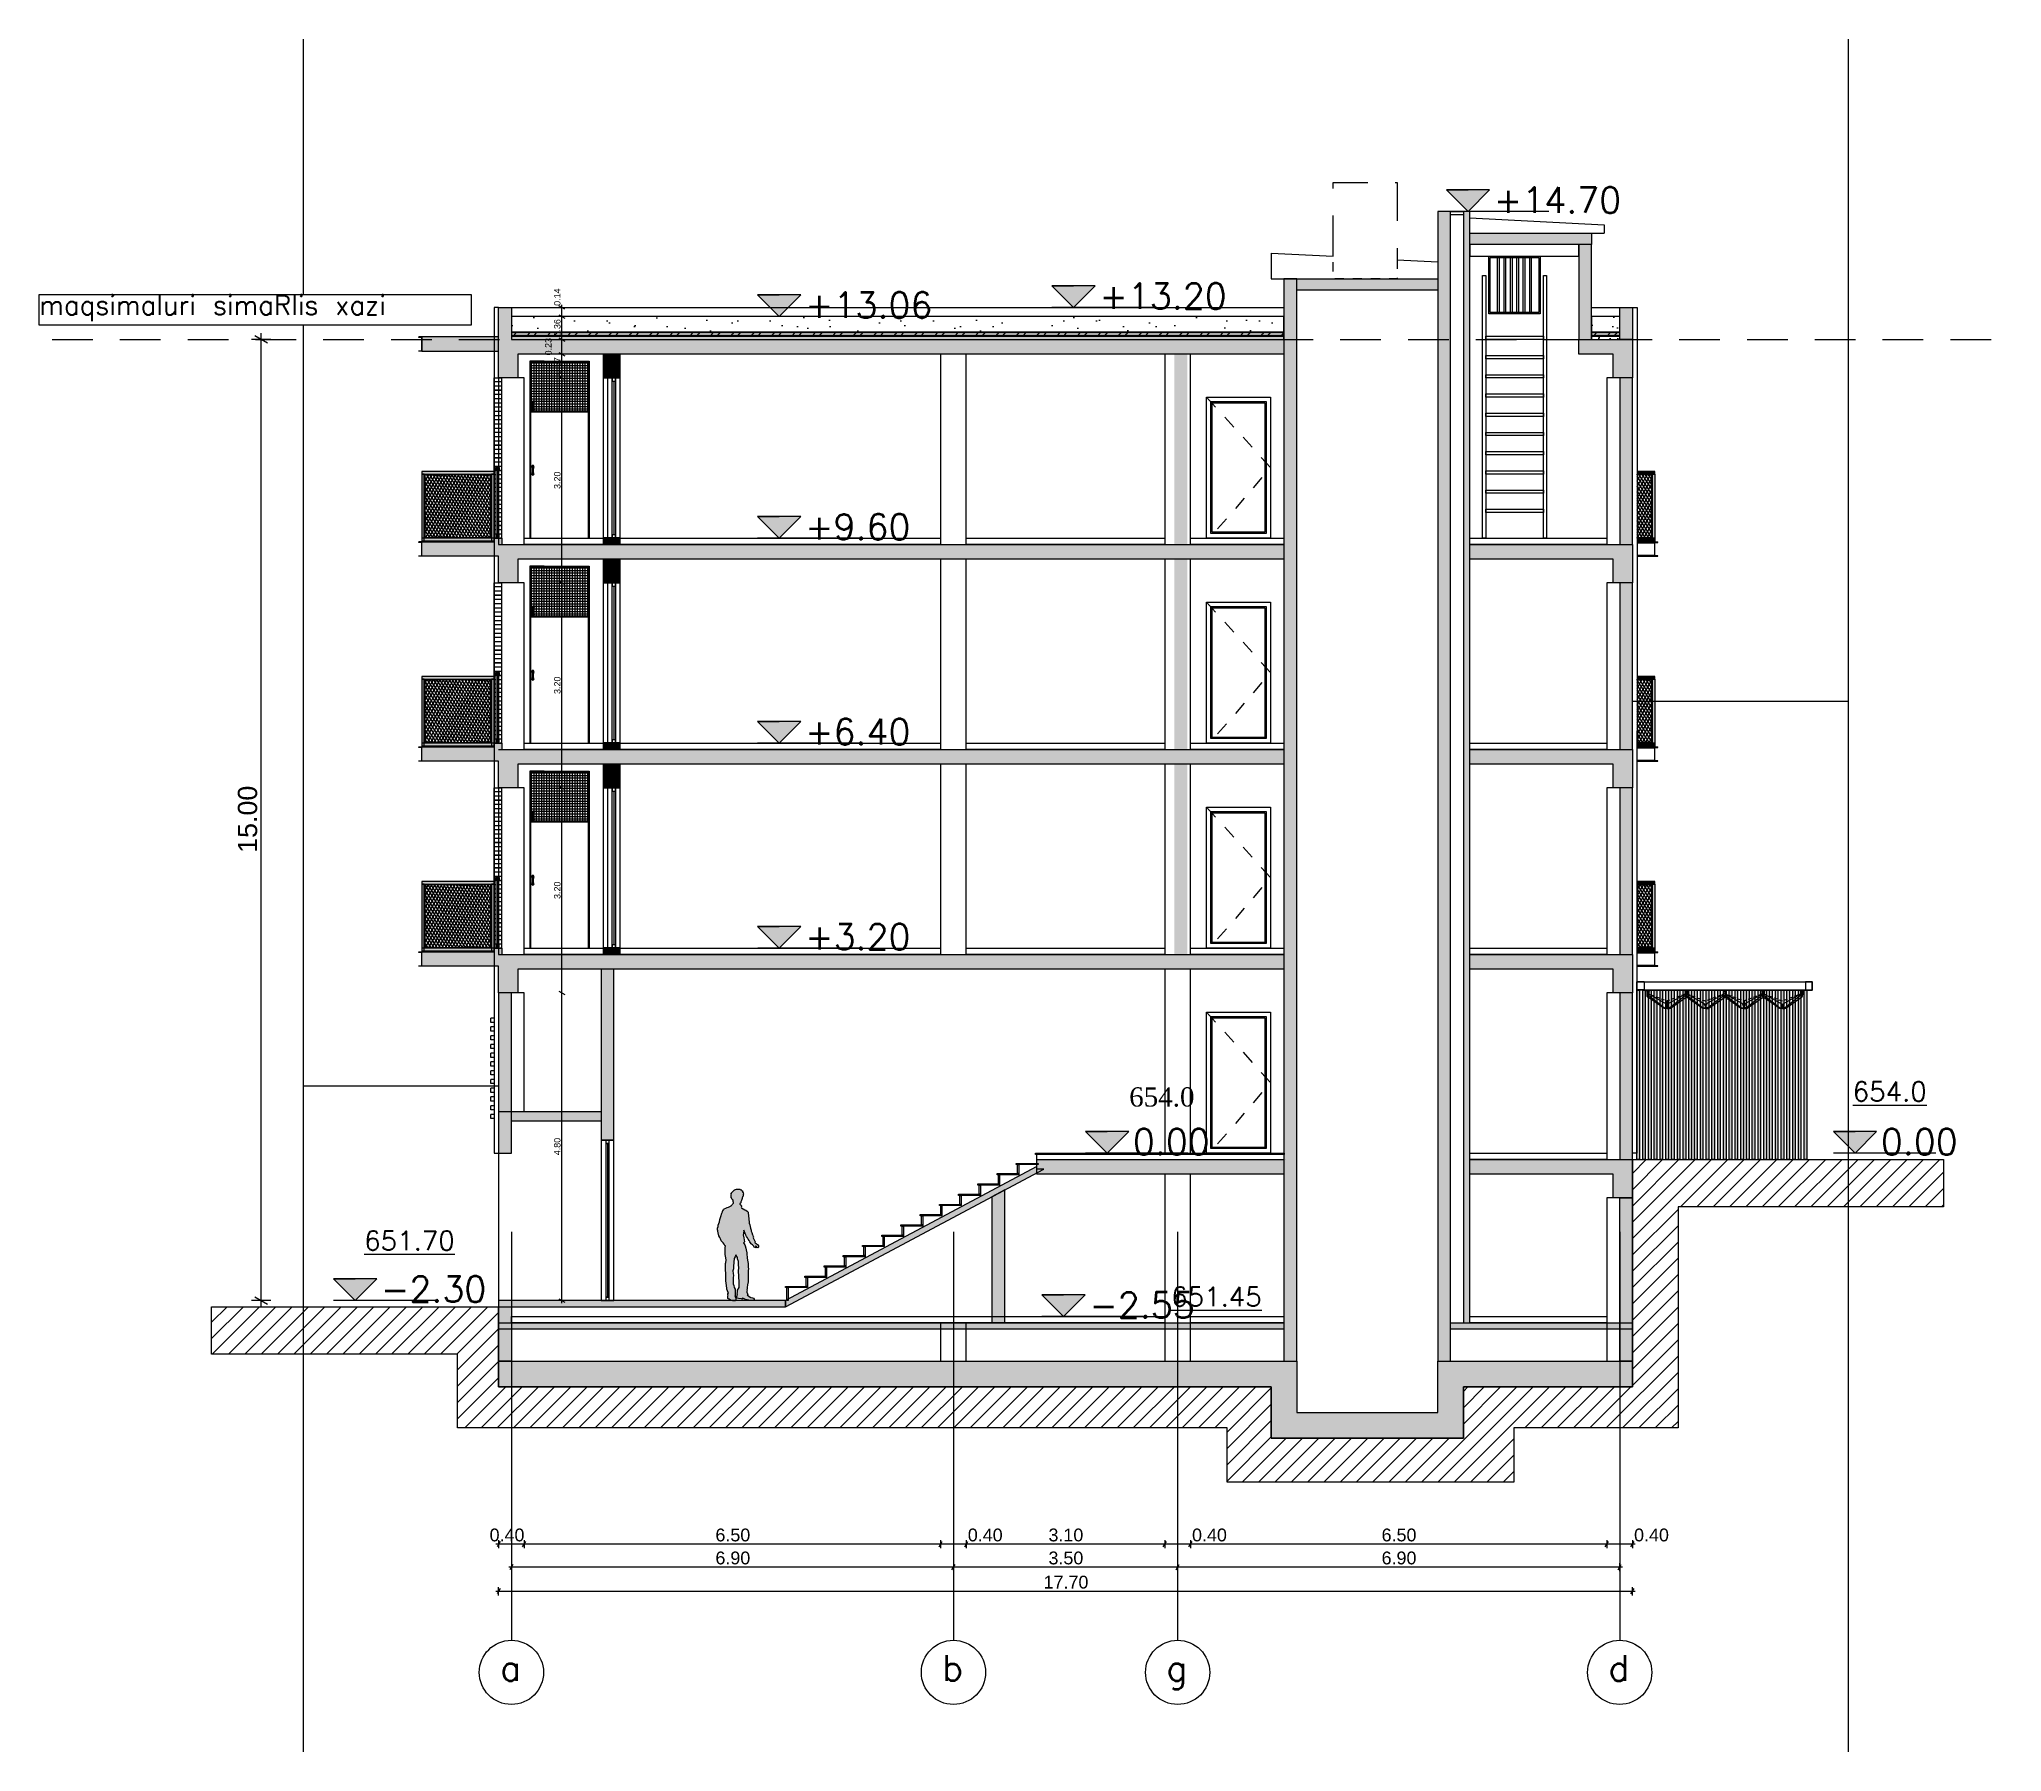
# Model space of a CAD drawing. Header units: millimetres. Extents: x 475616349 to 476941521, y 4620115302 to 4621446928.
# Drawn here: x 476641411 to 476672045, y 4620560526 to 4620587257 of the extents above; entities that cross this region are included whole.
import ezdxf

# ---------------------------------------------------------------- set-up
doc = ezdxf.new("R2010")
doc.units = ezdxf.units.MM
doc.header["$MEASUREMENT"] = 0
doc.set_wipeout_variables(frame=1)
for name, pattern in [('Dashed', [423.333333, 211.666667, -211.666667]), ('Long Dashed', [1058.333302, 634.99999, -423.333311]), ('Small Dashed', [282.222222, 141.111111, -141.111111])]:
    doc.linetypes.add(name, pattern=pattern)
for name, color, linetype, lineweight in [('0_0 Architecture_Pen_No__7', 7, 'Continuous', 0), ('0_0 Architecture_Pen_No__8', 8, 'Continuous', 0), ('0_Pen_No__1_Pen_No__250', 7, 'Continuous', 0), ('0_Pen_No__250_Pen_No__142', 142, 'Continuous', 0), ('0_Pen_No__7_Pen_No__7', 7, 'Continuous', 0), ('2D Drafting - General_Pen_No__250_Pen_No__250', 7, 'Continuous', 0), ('2D Drafting - General_Pen_No__250_Pen_No__7', 7, 'Continuous', 0), ('2D Drafting - General_Pen_No__250_Pen_No__7_Pen_No__154', 154, 'Continuous', 0), ('2D Drafting - General_Pen_No__250_Pen_No__7_Pen_No__250', 7, 'Continuous', 0), ('2D Drafting - General_Pen_No__250_Pen_No__7_Pen_No__7', 7, 'Continuous', 0), ('2D Drafting - General_Pen_No__7_Pen_No__253', 252, 'Continuous', 0), ('a-iataki_Pen_No__5_Pen_No__5_Pen_No__142', 142, 'Continuous', 0), ('Dimensioning - General_Pen_No__142', 142, 'Continuous', 0), ('gegmebi_Pen_No__7_Pen_No__250', 7, 'Continuous', 0), ('gegmebi_Pen_No__7_Pen_No__7', 7, 'Continuous', 0), ('kar-panjara_Pen_No__7_Pen_No__250', 7, 'Continuous', 0), ('New_._Pen_No__1', 1, 'Continuous', 0), ('New_._Pen_No__4', 7, 'Continuous', 0), ('New_._Pen_No__65', 65, 'Continuous', 0), ('New_0_Pen_No__7_Pen_No__250', 7, 'Continuous', 0), ('New_2D Drafting - General_Pen_No__1_Pen_No__253', 252, 'Continuous', 0), ('New_2D Drafting - General_Pen_No__1_Pen_No__4', 7, 'Continuous', 0), ('New_2D Drafting - General_Pen_No__250', 7, 'Continuous', 0), ('New_2D Drafting - General_Pen_No__250_Pen_No__154', 154, 'Continuous', 0), ('New_2D Drafting - General_Pen_No__250_Pen_No__7', 7, 'Continuous', 0), ('New_2D Drafting - General_Pen_No__250_Pen_No__7_Pen_No__250', 7, 'Continuous', 0), ('New_2D Drafting - General_Pen_No__30_Pen_No__9_Pen_No__9_Pen_No__255', 255, 'Continuous', 0), ('New_2D Drafting - General_Pen_No__30_Pen_No__9_Pen_No__9_Pen_No__4', 7, 'Continuous', 0), ('New_2D Drafting - General_Pen_No__30_Pen_No__9_Pen_No__9_Pen_No__7', 7, 'Continuous', 0), ('New_2D Drafting - General_Pen_No__4', 7, 'Continuous', 0), ('New_2D Drafting - General_Pen_No__7', 7, 'Continuous', 0), ('New_2D Drafting - General_Pen_No__7_Pen_No__250', 7, 'Continuous', 0), ('New_2D Drafting - General_Pen_No__7_Pen_No__7', 7, 'Continuous', 0), ('New_Interior - Furniture _Pen_No__7', 7, 'Continuous', 0), ('New_New_piketebi_Pen_No__7_Pen_No__1', 1, 'Continuous', 0), ('New_R03_Nakveti_Pen_No__1', 1, 'Continuous', 0), ('New_reg_nak_Pen_No__7', 7, 'Continuous', 0), ('New_shenobebi_Pen_No__4', 7, 'Continuous', 0), ('New_shenobebi_Pen_No__7', 7, 'Continuous', 0), ('New_Structural - Bearing_Pen_No__1', 1, 'Continuous', 0), ('New_Structural - Bearing_Pen_No__118', 118, 'Continuous', 0), ('New_Structural - Bearing_Pen_No__250', 7, 'Continuous', 0), ('Structural - Bearing_Pen_No__250', 7, 'Continuous', 0), ('Structural - Bearing_Pen_No__7', 7, 'Continuous', 0), ('zoma_Pen_No__1', 1, 'Continuous', 0), ('zoma_Pen_No__142', 142, 'Continuous', 0), ('zoma_Pen_No__1_Pen_No__142', 142, 'Continuous', 0), ('zoma_Pen_No__5_Pen_No__5_Pen_No__142', 142, 'Continuous', 0)]:
    doc.layers.add(name, color=color, linetype=linetype, lineweight=lineweight)
for name, color, linetype in [('Dimensioning - General', 7, 'Continuous'), ('New_R03_Nakveti', 7, 'Continuous'), ('zoma', 7, 'Continuous')]:
    doc.layers.add(name, color=color, linetype=linetype)
doc.layers.add('New_2D Drafting - General_Pen_No__254', color=7, linetype='Continuous', lineweight=0, true_color=0xcccccc)
doc.layers.add('New_Structural - Bearing_Pen_No__14', color=7, linetype='Continuous', lineweight=0, true_color=0xc6880c)
doc.styles.add('GENERATED_STYLE_2', font='arial.ttf')
doc.styles.add('GENERATED_STYLE_8', font='times.ttf')
doc.linetypes.add('Break', pattern='A,0,[1,бѓЎбѓђбѓ®бѓљбѓ\x98бѓ\x98 #13 nika1.Shx,S=15.679026,R=0,X=0,Y=0],-1975.557214,0', length=1975.557214)
doc.dimstyles.new('GENERATED_STYLE__1', dxfattribs={"dimtxt": 200, "dimasz": 64.421331, "dimexe": 0.18, "dimexo": 3, "dimgap": 0.09, "dimtad": 1, "dimtih": 1, "dimtoh": 1, "dimlfac": 0.001, "dimzin": 0, "dimdsep": 46, "dimtxsty": 'GENERATED_STYLE_2', "dimblk": 'ARROWHEAD_2', "dimblk1": 'ARROWHEAD_2', "dimblk2": 'ARROWHEAD_2', "dimcen": 0.09, "dimclrd": 142, "dimclre": 142, "dimclrt": 142, "dimadec": 0, "dimazin": 0, "dimtfac": 1, "dimtdec": 4, "dimtmove": 0, "dimatfit": 3, "dimfxl": 1, "dimtolj": 1, "dimtzin": 0, "dimarcsym": 0})
doc.dimstyles.new('GENERATED_STYLE__3', dxfattribs={"dimtxt": 200, "dimasz": 64.421331, "dimexe": 0.18, "dimexo": 3, "dimgap": 0.09, "dimtad": 1, "dimtih": 1, "dimtoh": 1, "dimlfac": 0.001, "dimzin": 0, "dimdsep": 46, "dimtxsty": 'GENERATED_STYLE_2', "dimblk": 'ARROWHEAD_2', "dimblk1": 'ARROWHEAD_2', "dimblk2": 'ARROWHEAD_2', "dimcen": 0.09, "dimclrd": 142, "dimclre": 142, "dimclrt": 142, "dimadec": 0, "dimazin": 0, "dimtfac": 1, "dimtdec": 4, "dimtmove": 2, "dimatfit": 3, "dimfxl": 1, "dimtolj": 1, "dimtzin": 0, "dimarcsym": 0})
doc.dimstyles.new('GENERATED_STYLE__36', dxfattribs={"dimtxt": 300, "dimasz": 152, "dimexe": 0.18, "dimexo": 3, "dimgap": 0.09, "dimtad": 1, "dimlfac": 0.001, "dimzin": 0, "dimdsep": 46, "dimtxsty": 'GENERATED_STYLE_2', "dimblk": 'ARROWHEAD_2', "dimblk1": 'ARROWHEAD_2', "dimblk2": 'ARROWHEAD_2', "dimcen": 0.09, "dimclrd": 1, "dimclre": 1, "dimclrt": 1, "dimadec": 0, "dimazin": 0, "dimtfac": 1, "dimtdec": 4, "dimtmove": 0, "dimatfit": 3, "dimfxl": 1, "dimtolj": 1, "dimtzin": 0, "dimarcsym": 0})
doc.dimstyles.new('GENERATED_STYLE__5', dxfattribs={"dimtxt": 100, "dimasz": 68.640772, "dimexe": 0.18, "dimexo": 0.0625, "dimgap": 0.09, "dimtad": 1, "dimlfac": 0.001, "dimzin": 0, "dimdsep": 46, "dimtxsty": 'GENERATED_STYLE_2', "dimblk": 'ARROWHEAD_2', "dimblk1": 'ARROWHEAD_2', "dimblk2": 'ARROWHEAD_2', "dimcen": 0.09, "dimse1": 1, "dimse2": 1, "dimclrd": 142, "dimclre": 142, "dimclrt": 142, "dimadec": 0, "dimazin": 0, "dimtfac": 1, "dimtdec": 4, "dimtmove": 0, "dimatfit": 3, "dimfxl": 1, "dimtolj": 1, "dimtzin": 0, "dimarcsym": 0})
pattern_1 = [(0, (476577134.07, 4620325125.74), (0, 40), []), (90, (476577134.07, 4620325125.74), (-40, 0), [])]
pattern_2 = [(60, (476577134.07, 4620325125.74), (-38.971143, 22.5), []), (122.833095, (476577134.07, 4620325125.74), (36.8060797, 18.75), [])]
pattern_3 = [(0, (476577134.1, 4620325125.74), (0, 623.5383), [60, -300]), (0, (476577314.1, 4620325437.5), (0, 623.5383), [60, -300]), (60, (476577134.1, 4620325125.74), (-540, 311.7692), [60, -300]), (60, (476577494.1, 4620325125.74), (-540, 311.7692), [60, -300]), (120, (476577194.1, 4620325125.74), (540, 311.7692), [60, -300]), (120, (476577554.1, 4620325125.74), (540, 311.7692), [60, -300]), (0, (476577134.07, 4620325185.74), (0, 120.000005), [0, -120.000005, 0, -180.00001]), (45, (476577194.07, 4620325185.74), (-84.852817, 84.852817), [0, -90.000004, 0, -150.000006])]
pattern_4 = [(45, (476577134.07, 4620325125.74), (-176.7767, 176.7767), []), (45, (476577098.72, 4620325161.1), (-176.7767, 176.7767), []), (45, (476577063.36, 4620325196.45), (-176.7767, 176.7767), [])]
pattern_5 = [(45, (476577134.1, 4620325125.74), (-459.6194, 459.6194), []), (45, (476577042.15, 4620325217.66), (-459.6194, 459.6194), [])]
pattern_6 = [(45, (476577134.07, 4620325125.74), (-159.09903, 159.09903), []), (45, (476577081.04, 4620325178.77), (-159.09903, 159.09903), [])]
pattern_7 = [(45, (476577134.07, 4620325925.74), (-254.55844, 254.55844), [0, -240, 0, -360]), (110, (476577934.07, 4620325925.74), (338.28934, 123.12725), [0, -176, 0, -304])]

msp = doc.modelspace()

# ---------------------------------------------------------------- texts
at = {"layer": 'a-iataki_Pen_No__5_Pen_No__5_Pen_No__142', "color": 142, "linetype": 'Continuous', "lineweight": 0, "char_height": 400, "attachment_point": 3}
for s, insert in [('\\A1;{\\pqr;\\Ftxt.shx;b}', (476655830.147, 4620562032.776)), ('\\A1;{\\pqr;\\Ftxt.shx;d}', (476666230.147, 4620562031.576)), ('\\A1;{\\pqr;\\Ftxt.shx;a}', (476648930.147, 4620562032.776)), ('\\A1;{\\pqr;\\Ftxt.shx;g}', (476659330.147, 4620562032.776))]:
    msp.add_mtext(s, dxfattribs=dict(at, insert=insert))
at = {"layer": 'New_._Pen_No__1', "color": 1, "linetype": 'Continuous', "lineweight": 0, "char_height": 300, "attachment_point": 2}
for s, insert in [('\\A1;{\\pqc;\\Ftxt.shx;\\L\\L6\\Ftxt.shx;5\\Ftxt.shx;4.0}', (476670296.837, 4620570980.876)), ('\\A1;{\\pqc;\\Ftxt.shx;\\L\\L6\\Ftxt.shx;5\\Ftxt.shx;1.70}', (476647190.424, 4620568654.245)), ('\\A1;{\\pqc;\\Ftxt.shx;\\L\\L6\\Ftxt.shx;51.45}', (476659787.145, 4620567780.044))]:
    msp.add_mtext(s, dxfattribs=dict(at, insert=insert))
at = {"layer": 'New_New_piketebi_Pen_No__7_Pen_No__1', "color": 1, "linetype": 'Continuous', "lineweight": 0, "insert": (476658424.771, 4620570744.189), "char_height": 300, "attachment_point": 4, "style": 'GENERATED_STYLE_8'}
msp.add_mtext('\\A1;{\\pql;\\fTimes New Roman|b0|i0|c0|p18;6\\fTimes New Roman|b0|i0|c0|p18;5\\fTimes New Roman|b0|i0|c0|p18;4.0}', dxfattribs=at)
at = {"layer": 'zoma_Pen_No__1_Pen_No__142', "color": 142, "linetype": 'Continuous', "lineweight": 0, "char_height": 400, "attachment_point": 7}
for s, insert, rotation in [('\\A1;{\\pql;\\Ftxt.shx;+14.7\\Ftxt.shx;0}', (476664116.249, 4620584546.325), 359.9860128), ('\\A1;{\\pql;\\Ftxt.shx;+13.\\Ftxt.shx;2\\Ftxt.shx;0}', (476657958.77, 4620583047.059), 0.0139872), ('\\A1;{\\pql;\\Ftxt.shx;+1\\Ftxt.shx;3\\Ftxt.shx;.\\Ftxt.shx;06}', (476653363.788, 4620582907.49), 0.0139872), ('\\A1;{\\pql;\\Ftxt.shx;+\\Ftxt.shx;9\\Ftxt.shx;.\\Ftxt.shx;6\\Ftxt.shx;0}', (476653363.788, 4620579446.178), 0.0139872), ('\\A1;{\\pql;\\Ftxt.shx;+\\Ftxt.shx;6\\Ftxt.shx;.40}', (476653364.569, 4620576246.778), 0.0139872), ('\\A1;{\\pql;\\Ftxt.shx;+\\Ftxt.shx;3\\Ftxt.shx;.20}', (476653365.351, 4620573046.778), 0.0139872), ('\\A1;{\\pql;\\Ftxt.shx;0\\Ftxt.shx;.00}', (476658481.943, 4620569847.206), 0.0139872), ('\\A1;{\\pql;\\Ftxt.shx;0\\Ftxt.shx;.00}', (476670157.484, 4620569847.192), 0.0139872), ('\\A1;{\\pql;\\Ftxt.shx;-2\\Ftxt.shx;.\\Ftxt.shx;3\\Ftxt.shx;0}', (476646743.773, 4620567547.492), 0.0139872), ('\\A1;{\\pql;\\Ftxt.shx;-2.\\Ftxt.shx;55}', (476657801.797, 4620567297.763), 0.0139872)]:
    msp.add_mtext(s, dxfattribs=dict(at, insert=insert, rotation=rotation))

# ---------------------------------------------------------------- blocks, each defined once
blk = doc.blocks.new('Standing Man Contour 02 23')
at = {"layer": 'New_R03_Nakveti_Pen_No__1', "linetype": 'Continuous', "lineweight": 0}
blk.add_hatch(color=1, dxfattribs=at).paths.add_polyline_path([(-109, 855), (-110, 843), (-109, 830), (-98, 820), (-83, 829), (-79, 840), (-69, 846), (-60, 846), (-79, 829), (-72, 823), (-44, 833), (-35, 844), (-29, 853), (-24, 864), (-19, 860), (-13, 868), (-1, 880), (6, 884), (25, 913), (38, 937), (52, 956), (65, 976), (77, 997), (86, 1019), (97, 1043), (108, 1072), (120, 1095), (125, 1046), (130, 1024), (120, 980), (111, 914), (125, 899), (105, 868), (100, 850), (91, 814), (85, 789), (75, 744), (72, 711), (66, 682), (70, 663), (63, 627), (53, 578), (51, 545), (51, 519), (49, 495), (53, 469), (50, 425), (53, 377), (54, 314), (54, 291), (62, 244), (66, 202), (67, 181), (73, 173), (69, 166), (71, 147), (71, 128), (64, 103), (58, 90), (69, 89), (35, 62), (8, 48), (-15, 42), (-31, 35), (-39, 21), (-40, 15), (-43, 14), (-43, 5), (-22, 0), (0, 0), (43, 2), (93, 14), (134, 35), (140, 38), (140, 20), (156, 24), (201, 30), (222, 36), (230, 43), (228, 67), (222, 67), (222, 86), (221, 102), (217, 102), (222, 109), (221, 132), (216, 158), (194, 201), (193, 225), (191, 251), (193, 288), (205, 461), (200, 509), (204, 558), (203, 607), (216, 648), (221, 673), (242, 713), (253, 683), (268, 657), (273, 639), (277, 613), (277, 582), (280, 548), (279, 520), (283, 491), (291, 462), (287, 420), (282, 388), (284, 357), (286, 327), (287, 299), (288, 280), (286, 258), (278, 232), (270, 202), (255, 177), (255, 135), (256, 102), (254, 83), (253, 74), (258, 75), (256, 63), (251, 45), (245, 34), (247, 19), (243, 15), (244, 0), (255, -4), (291, -4), (328, 4), (351, 19), (368, 31), (369, 45), (368, 58), (370, 70), (366, 85), (370, 87), (367, 104), (361, 117), (365, 126), (377, 152), (387, 176), (387, 188), (384, 191), (396, 269), (400, 304), (403, 332), (403, 369), (403, 412), (404, 486), (406, 529), (407, 553), (404, 578), (400, 590), (398, 631), (400, 664), (409, 719), (413, 739), (413, 779), (409, 799), (410, 825), (404, 851), (416, 860), (426, 877), (442, 898), (446, 897), (455, 909), (471, 931), (483, 961), (496, 983), (509, 1008), (522, 1053), (528, 1080), (528, 1089), (531, 1100), (531, 1126), (521, 1154), (518, 1173), (502, 1226), (492, 1263), (479, 1311), (462, 1365), (453, 1384), (451, 1392), (448, 1399), (437, 1415), (431, 1421), (428, 1430), (402, 1442), (379, 1450), (360, 1458), (340, 1465), (320, 1477), (311, 1486), (307, 1488), (301, 1496), (298, 1502), (293, 1511), (284, 1509), (282, 1517), (282, 1533), (284, 1541), (284, 1548), (286, 1563), (287, 1568), (291, 1570), (297, 1570), (302, 1574), (307, 1585), (312, 1602), (315, 1606), (320, 1601), (320, 1625), (315, 1648), (314, 1667), (319, 1664), (317, 1673), (299, 1696), (287, 1708), (275, 1718), (264, 1727), (260, 1726), (250, 1731), (232, 1736), (216, 1737), (207, 1736), (194, 1739), (180, 1735), (166, 1725), (164, 1730), (153, 1718), (147, 1708), (143, 1709), (139, 1697), (131, 1681), (127, 1659), (131, 1654), (131, 1642), (134, 1620), (136, 1621), (138, 1614), (139, 1610), (143, 1613), (144, 1602), (147, 1592), (153, 1574), (158, 1560), (164, 1539), (168, 1524), (173, 1517), (180, 1514), (181, 1502), (168, 1493), (161, 1483), (156, 1475), (157, 1465), (162, 1455), (154, 1444), (128, 1428), (102, 1417), (90, 1410), (66, 1394), (54, 1379), (51, 1364), (47, 1324), (41, 1271), (35, 1220), (36, 1204), (28, 1180), (21, 1156), (17, 1127), (13, 1113), (5, 1097), (4, 1079), (-3, 1063), (-8, 1046), (-12, 1037), (-17, 1031), (-21, 1011), (-24, 1002), (-29, 992), (-26, 978), (-36, 957), (-45, 937), (-54, 925), (-55, 917), (-53, 907), (-57, 899), (-72, 890), (-77, 885), (-85, 881), (-94, 875)])
at = {"layer": 'New_R03_Nakveti_Pen_No__1', "color": 1, "linetype": 'Continuous', "lineweight": 0, "flags": 128}
blk.add_lwpolyline([(-109, 855), (-110, 843), (-109, 830), (-98, 820), (-83, 829), (-79, 840), (-69, 846), (-60, 846), (-79, 829), (-72, 823), (-44, 833), (-35, 844), (-29, 853), (-24, 864), (-19, 860), (-13, 868), (-1, 880), (6, 884), (25, 913), (38, 937), (52, 956), (65, 976), (77, 997), (86, 1019), (97, 1043), (108, 1072), (120, 1095), (125, 1046), (130, 1024), (120, 980), (111, 914), (125, 899), (105, 868), (100, 850), (91, 814), (85, 789), (75, 744), (72, 711), (66, 682), (70, 663), (63, 627), (53, 578), (51, 545), (51, 519), (49, 495), (53, 469), (50, 425), (53, 377), (54, 314), (54, 291), (62, 244), (66, 202), (67, 181), (73, 173), (69, 166), (71, 147), (71, 128), (64, 103), (58, 90), (69, 89), (35, 62), (8, 48), (-15, 42), (-31, 35), (-39, 21), (-40, 15), (-43, 14), (-43, 5), (-22, 0), (0, 0), (43, 2), (93, 14), (134, 35), (140, 38), (140, 20), (156, 24), (201, 30), (222, 36), (230, 43), (228, 67), (222, 67), (222, 86), (221, 102), (217, 102), (222, 109), (221, 132), (216, 158), (194, 201), (193, 225), (191, 251), (193, 288), (205, 461), (200, 509), (204, 558), (203, 607), (216, 648), (221, 673), (242, 713), (253, 683), (268, 657), (273, 639), (277, 613), (277, 582), (280, 548), (279, 520), (283, 491), (291, 462), (287, 420), (282, 388), (284, 357), (286, 327), (287, 299), (288, 280), (286, 258), (278, 232), (270, 202), (255, 177), (255, 135), (256, 102), (254, 83), (253, 74), (258, 75), (256, 63), (251, 45), (245, 34), (247, 19), (243, 15), (244, 0), (255, -4), (291, -4), (328, 4), (351, 19), (368, 31), (369, 45), (368, 58), (370, 70), (366, 85), (370, 87), (367, 104), (361, 117), (365, 126), (377, 152), (387, 176), (387, 188), (384, 191), (396, 269), (400, 304), (403, 332), (403, 369), (403, 412), (404, 486), (406, 529), (407, 553), (404, 578), (400, 590), (398, 631), (400, 664), (409, 719), (413, 739), (413, 779), (409, 799), (410, 825), (404, 851), (416, 860), (426, 877), (442, 898), (446, 897), (455, 909), (471, 931), (483, 961), (496, 983), (509, 1008), (522, 1053), (528, 1080), (528, 1089), (531, 1100), (531, 1126), (521, 1154), (518, 1173), (502, 1226), (492, 1263), (479, 1311), (462, 1365), (453, 1384), (451, 1392), (448, 1399), (437, 1415), (431, 1421), (428, 1430), (402, 1442), (379, 1450), (360, 1458), (340, 1465), (320, 1477), (311, 1486), (307, 1488), (301, 1496), (298, 1502), (293, 1511), (284, 1509), (282, 1517), (282, 1533), (284, 1541), (284, 1548), (286, 1563), (287, 1568), (291, 1570), (297, 1570), (302, 1574), (307, 1585), (312, 1602), (315, 1606), (320, 1601), (320, 1625), (315, 1648), (314, 1667), (319, 1664), (317, 1673), (299, 1696), (287, 1708), (275, 1718), (264, 1727), (260, 1726), (250, 1731), (232, 1736), (216, 1737), (207, 1736), (194, 1739), (180, 1735), (166, 1725), (164, 1730), (153, 1718), (147, 1708), (143, 1709), (139, 1697), (131, 1681), (127, 1659), (131, 1654), (131, 1642), (134, 1620), (136, 1621), (138, 1614), (139, 1610), (143, 1613), (144, 1602), (147, 1592), (153, 1574), (158, 1560), (164, 1539), (168, 1524), (173, 1517), (180, 1514), (181, 1502), (168, 1493), (161, 1483), (156, 1475), (157, 1465), (162, 1455), (154, 1444), (128, 1428), (102, 1417), (90, 1410), (66, 1394), (54, 1379), (51, 1364), (47, 1324), (41, 1271), (35, 1220), (36, 1204), (28, 1180), (21, 1156), (17, 1127), (13, 1113), (5, 1097), (4, 1079), (-3, 1063), (-8, 1046), (-12, 1037), (-17, 1031), (-21, 1011), (-24, 1002), (-29, 992), (-26, 978), (-36, 957), (-45, 937), (-54, 925), (-55, 917), (-53, 907), (-57, 899), (-72, 890), (-77, 885), (-85, 881), (-94, 875)], close=True, dxfattribs=at)
blk = doc.blocks.new('*D268', base_point=(476577134, 4620325126))
at = {"layer": 'Dimensioning - General_Pen_No__142', "color": 142, "linetype": 'Continuous', "lineweight": 0, "transparency": 16777216}
for p, q in [((476649524, 4620572397), (476649614, 4620572344)), ((476649569, 4620567570), (476649569, 4620572370)), ((476649524, 4620567597), (476649614, 4620567544)), ((476649569, 4620567526), (476649569, 4620567570))]:
    blk.add_line(p, q, dxfattribs=at)
at = {"layer": 'Dimensioning - General_Pen_No__142', "color": 142, "lineweight": 0, "transparency": 16777216, "insert": (476649549, 4620569837), "char_height": 100, "attachment_point": 7, "rotation": 90, "style": 'GENERATED_STYLE_2'}
blk.add_mtext('\\A1;{\\pql;\\fArial CYR|b0|i0|c204|p34;4.80}', dxfattribs=at)
blk = doc.blocks.new('ARROWHEAD_2')
at = {"color": 0, "linetype": 'Continuous', "lineweight": 0}
for p, q in [((0, 0), (-1, 0)), ((-0.38, -0.66), (0.38, 0.66))]:
    blk.add_line(p, q, dxfattribs=at)
blk = doc.blocks.new('*D269', base_point=(476577134, 4620325126))
at = {"layer": 'Dimensioning - General_Pen_No__142', "color": 142, "linetype": 'Continuous', "lineweight": 0, "transparency": 16777216}
for p, q in [((476649524, 4620575597), (476649614, 4620575544)), ((476649569, 4620572370), (476649569, 4620575570)), ((476649524, 4620572397), (476649614, 4620572344))]:
    blk.add_line(p, q, dxfattribs=at)
at = {"layer": 'Dimensioning - General_Pen_No__142', "color": 142, "lineweight": 0, "transparency": 16777216, "insert": (476649549, 4620573837), "char_height": 100, "attachment_point": 7, "rotation": 90, "style": 'GENERATED_STYLE_2'}
blk.add_mtext('\\A1;{\\pql;\\fArial CYR|b0|i0|c204|p34;3.20}', dxfattribs=at)
blk = doc.blocks.new('*D270', base_point=(476577134, 4620325126))
at = {"layer": 'Dimensioning - General_Pen_No__142', "color": 142, "linetype": 'Continuous', "lineweight": 0, "transparency": 16777216}
for p, q in [((476649524, 4620578797), (476649614, 4620578744)), ((476649569, 4620575570), (476649569, 4620578770)), ((476649524, 4620575597), (476649614, 4620575544))]:
    blk.add_line(p, q, dxfattribs=at)
at = {"layer": 'Dimensioning - General_Pen_No__142', "color": 142, "lineweight": 0, "transparency": 16777216, "insert": (476649549, 4620577037), "char_height": 100, "attachment_point": 7, "rotation": 90, "style": 'GENERATED_STYLE_2'}
blk.add_mtext('\\A1;{\\pql;\\fArial CYR|b0|i0|c204|p34;3.20}', dxfattribs=at)
blk = doc.blocks.new('*D271', base_point=(476577134, 4620325126))
at = {"layer": 'Dimensioning - General_Pen_No__142', "color": 142, "linetype": 'Continuous', "lineweight": 0, "transparency": 16777216}
for p, q in [((476649524, 4620581997), (476649614, 4620581944)), ((476649569, 4620578770), (476649569, 4620581970)), ((476649524, 4620578797), (476649614, 4620578744))]:
    blk.add_line(p, q, dxfattribs=at)
at = {"layer": 'Dimensioning - General_Pen_No__142', "color": 142, "lineweight": 0, "transparency": 16777216, "insert": (476649549, 4620580237), "char_height": 100, "attachment_point": 7, "rotation": 90, "style": 'GENERATED_STYLE_2'}
blk.add_mtext('\\A1;{\\pql;\\fArial CYR|b0|i0|c204|p34;3.20}', dxfattribs=at)
blk = doc.blocks.new('*D272', base_point=(476577134, 4620325126))
at = {"layer": 'Dimensioning - General_Pen_No__142', "color": 142, "linetype": 'Continuous', "lineweight": 0, "transparency": 16777216}
for p, q in [((476649524, 4620582366), (476649614, 4620582314)), ((476649569, 4620581970), (476649569, 4620582340)), ((476649524, 4620581997), (476649614, 4620581944))]:
    blk.add_line(p, q, dxfattribs=at)
at = {"layer": 'Dimensioning - General_Pen_No__142', "color": 142, "lineweight": 0, "transparency": 16777216, "char_height": 100, "attachment_point": 7, "rotation": 90, "style": 'GENERATED_STYLE_2'}
for s, insert in [('\\A1;{\\pql;\\fArial CYR|b0|i0|c204|p34;0.23}', (476649409, 4620582322)), ('\\A1;{\\pql;\\fArial CYR|b0|i0|c204|p34;0.37}', (476649549, 4620582022))]:
    blk.add_mtext(s, dxfattribs=dict(at, insert=insert))
blk = doc.blocks.new('*D273', base_point=(476577134, 4620325126))
at = {"layer": 'Dimensioning - General_Pen_No__142', "color": 142, "linetype": 'Continuous', "lineweight": 0, "transparency": 16777216}
for p, q in [((476649524, 4620582597), (476649614, 4620582544)), ((476649569, 4620582340), (476649569, 4620582570)), ((476649524, 4620582366), (476649614, 4620582314))]:
    blk.add_line(p, q, dxfattribs=at)
blk = doc.blocks.new('*D274', base_point=(476577134, 4620325126))
at = {"layer": 'Dimensioning - General_Pen_No__142', "color": 142, "linetype": 'Continuous', "lineweight": 0, "transparency": 16777216}
for p, q in [((476649524, 4620582957), (476649614, 4620582904)), ((476649569, 4620582570), (476649569, 4620582930)), ((476649524, 4620582597), (476649614, 4620582544))]:
    blk.add_line(p, q, dxfattribs=at)
at = {"layer": 'Dimensioning - General_Pen_No__142', "color": 142, "lineweight": 0, "transparency": 16777216, "insert": (476649549, 4620582617), "char_height": 100, "attachment_point": 7, "rotation": 90, "style": 'GENERATED_STYLE_2'}
blk.add_mtext('\\A1;{\\pql;\\fArial CYR|b0|i0|c204|p34;0.36}', dxfattribs=at)
blk = doc.blocks.new('*D275', base_point=(476577134, 4620325126))
at = {"layer": 'Dimensioning - General_Pen_No__142', "color": 142, "linetype": 'Continuous', "lineweight": 0, "transparency": 16777216}
for p, q in [((476649614, 4620583044), (476649524, 4620583096)), ((476649569, 4620583070), (476649569, 4620583114)), ((476649524, 4620582957), (476649614, 4620582904)), ((476649569, 4620582930), (476649569, 4620583070))]:
    blk.add_line(p, q, dxfattribs=at)
at = {"layer": 'Dimensioning - General_Pen_No__142', "color": 142, "lineweight": 0, "transparency": 16777216, "insert": (476649549, 4620583096), "char_height": 100, "attachment_point": 7, "rotation": 90, "style": 'GENERATED_STYLE_2'}
blk.add_mtext('\\A1;{\\pql;\\fArial CYR|b0|i0|c204|p34;0.14}', dxfattribs=at)
blk = doc.blocks.new('*D386', base_point=(476577134, 4620325126))
at = {"layer": 'zoma_Pen_No__142', "color": 142, "linetype": 'Continuous', "lineweight": 0, "transparency": 16777216}
for p, q in [((476659157, 4620563365), (476659206, 4620563450)), ((476659181, 4620563471), (476659181, 4620563344)), ((476666081, 4620563408), (476659181, 4620563408)), ((476666057, 4620563365), (476666106, 4620563450)), ((476666081, 4620563471), (476666081, 4620563344)), ((476666123, 4620563408), (476666081, 4620563408))]:
    blk.add_line(p, q, dxfattribs=at)
at = {"layer": 'zoma_Pen_No__142', "color": 142, "lineweight": 0, "transparency": 16777216, "insert": (476662365, 4620563448), "char_height": 200, "attachment_point": 7, "style": 'GENERATED_STYLE_2'}
blk.add_mtext('\\A1;{\\pql;\\fArial CYR|b0|i0|c204|p34;6.90}', dxfattribs=at)
blk = doc.blocks.new('*D387', base_point=(476577134, 4620325126))
at = {"layer": 'zoma_Pen_No__142', "color": 142, "linetype": 'Continuous', "lineweight": 0, "transparency": 16777216}
for p, q in [((476655657, 4620563365), (476655706, 4620563450)), ((476655682, 4620563471), (476655682, 4620563344)), ((476659181, 4620563408), (476655682, 4620563408)), ((476659157, 4620563365), (476659206, 4620563450)), ((476659181, 4620563471), (476659181, 4620563344))]:
    blk.add_line(p, q, dxfattribs=at)
at = {"layer": 'zoma_Pen_No__142', "color": 142, "lineweight": 0, "transparency": 16777216, "insert": (476657165, 4620563448), "char_height": 200, "attachment_point": 7, "style": 'GENERATED_STYLE_2'}
blk.add_mtext('\\A1;{\\pql;\\fArial CYR|b0|i0|c204|p34;3.50}', dxfattribs=at)
blk = doc.blocks.new('*D388', base_point=(476577134, 4620325126))
at = {"layer": 'zoma_Pen_No__142', "color": 142, "linetype": 'Continuous', "lineweight": 0, "transparency": 16777216}
for p, q in [((476648782, 4620563408), (476648740, 4620563408)), ((476648806, 4620563450), (476648757, 4620563365)), ((476648782, 4620563471), (476648782, 4620563344)), ((476655682, 4620563408), (476648782, 4620563408)), ((476655657, 4620563365), (476655706, 4620563450)), ((476655682, 4620563471), (476655682, 4620563344))]:
    blk.add_line(p, q, dxfattribs=at)
at = {"layer": 'zoma_Pen_No__142', "color": 142, "lineweight": 0, "transparency": 16777216, "insert": (476651966, 4620563448), "char_height": 200, "attachment_point": 7, "style": 'GENERATED_STYLE_2'}
blk.add_mtext('\\A1;{\\pql;\\fArial CYR|b0|i0|c204|p34;6.90}', dxfattribs=at)
blk = doc.blocks.new('*D389', base_point=(476577134, 4620325126))
at = {"layer": 'zoma_Pen_No__142', "color": 142, "linetype": 'Continuous', "lineweight": 0, "transparency": 16777216}
for p, q in [((476665856, 4620563725), (476665905, 4620563810)), ((476665881, 4620563831), (476665881, 4620563704)), ((476666257, 4620563725), (476666306, 4620563810)), ((476666281, 4620563831), (476666281, 4620563704)), ((476666281, 4620563767), (476665881, 4620563767)), ((476666323, 4620563767), (476666281, 4620563767))]:
    blk.add_line(p, q, dxfattribs=at)
at = {"layer": 'zoma_Pen_No__142', "color": 142, "lineweight": 0, "transparency": 16777216, "insert": (476666306, 4620563807), "char_height": 200, "attachment_point": 7, "style": 'GENERATED_STYLE_2'}
blk.add_mtext('\\A1;{\\pql;\\fArial CYR|b0|i0|c204|p34;0.40}', dxfattribs=at)
blk = doc.blocks.new('*D390', base_point=(476577134, 4620325126))
at = {"layer": 'zoma_Pen_No__142', "color": 142, "linetype": 'Continuous', "lineweight": 0, "transparency": 16777216}
for p, q in [((476659357, 4620563725), (476659406, 4620563810)), ((476659381, 4620563831), (476659381, 4620563704)), ((476665856, 4620563725), (476665905, 4620563810)), ((476665881, 4620563831), (476665881, 4620563704)), ((476665881, 4620563767), (476659381, 4620563767))]:
    blk.add_line(p, q, dxfattribs=at)
at = {"layer": 'zoma_Pen_No__142', "color": 142, "lineweight": 0, "transparency": 16777216, "char_height": 200, "attachment_point": 7, "style": 'GENERATED_STYLE_2'}
for s, insert in [('\\A1;{\\pql;\\fArial CYR|b0|i0|c204|p34;0.40}', (476659406, 4620563807)), ('\\A1;{\\pql;\\fArial CYR|b0|i0|c204|p34;6.50}', (476662365, 4620563807))]:
    blk.add_mtext(s, dxfattribs=dict(at, insert=insert))
blk = doc.blocks.new('*D391', base_point=(476577134, 4620325126))
at = {"layer": 'zoma_Pen_No__142', "color": 142, "linetype": 'Continuous', "lineweight": 0, "transparency": 16777216}
for p, q in [((476658956, 4620563725), (476659005, 4620563810)), ((476658981, 4620563831), (476658981, 4620563704)), ((476659357, 4620563725), (476659406, 4620563810)), ((476659381, 4620563831), (476659381, 4620563704)), ((476659381, 4620563767), (476658981, 4620563767))]:
    blk.add_line(p, q, dxfattribs=at)
blk = doc.blocks.new('*D392', base_point=(476577134, 4620325126))
at = {"layer": 'zoma_Pen_No__142', "color": 142, "linetype": 'Continuous', "lineweight": 0, "transparency": 16777216}
for p, q in [((476655857, 4620563725), (476655906, 4620563810)), ((476655881, 4620563831), (476655881, 4620563704)), ((476658956, 4620563725), (476659005, 4620563810)), ((476658981, 4620563831), (476658981, 4620563704)), ((476658981, 4620563767), (476655881, 4620563767))]:
    blk.add_line(p, q, dxfattribs=at)
at = {"layer": 'zoma_Pen_No__142', "color": 142, "lineweight": 0, "transparency": 16777216, "char_height": 200, "attachment_point": 7, "style": 'GENERATED_STYLE_2'}
for s, insert in [('\\A1;{\\pql;\\fArial CYR|b0|i0|c204|p34;0.40}', (476655906, 4620563807)), ('\\A1;{\\pql;\\fArial CYR|b0|i0|c204|p34;3.10}', (476657165, 4620563807))]:
    blk.add_mtext(s, dxfattribs=dict(at, insert=insert))
blk = doc.blocks.new('*D393', base_point=(476577134, 4620325126))
at = {"layer": 'zoma_Pen_No__142', "color": 142, "linetype": 'Continuous', "lineweight": 0, "transparency": 16777216}
for p, q in [((476655457, 4620563725), (476655506, 4620563810)), ((476655481, 4620563831), (476655481, 4620563704)), ((476655857, 4620563725), (476655906, 4620563810)), ((476655881, 4620563831), (476655881, 4620563704)), ((476655881, 4620563767), (476655481, 4620563767))]:
    blk.add_line(p, q, dxfattribs=at)
blk = doc.blocks.new('*D394', base_point=(476577134, 4620325126))
at = {"layer": 'zoma_Pen_No__142', "color": 142, "linetype": 'Continuous', "lineweight": 0, "transparency": 16777216}
for p, q in [((476648957, 4620563725), (476649006, 4620563810)), ((476648982, 4620563831), (476648982, 4620563704)), ((476655457, 4620563725), (476655506, 4620563810)), ((476655481, 4620563831), (476655481, 4620563704)), ((476655481, 4620563767), (476648982, 4620563767))]:
    blk.add_line(p, q, dxfattribs=at)
at = {"layer": 'zoma_Pen_No__142', "color": 142, "lineweight": 0, "transparency": 16777216, "insert": (476651966, 4620563807), "char_height": 200, "attachment_point": 7, "style": 'GENERATED_STYLE_2'}
blk.add_mtext('\\A1;{\\pql;\\fArial CYR|b0|i0|c204|p34;6.50}', dxfattribs=at)
blk = doc.blocks.new('*D395', base_point=(476577134, 4620325126))
at = {"layer": 'zoma_Pen_No__142', "color": 142, "linetype": 'Continuous', "lineweight": 0, "transparency": 16777216}
for p, q in [((476648606, 4620563810), (476648557, 4620563725)), ((476648581, 4620563831), (476648581, 4620563704)), ((476648957, 4620563725), (476649006, 4620563810)), ((476648982, 4620563831), (476648982, 4620563704)), ((476648581, 4620563767), (476648540, 4620563767)), ((476648982, 4620563767), (476648581, 4620563767))]:
    blk.add_line(p, q, dxfattribs=at)
at = {"layer": 'zoma_Pen_No__142', "color": 142, "lineweight": 0, "transparency": 16777216, "insert": (476648441, 4620563807), "char_height": 200, "attachment_point": 7, "style": 'GENERATED_STYLE_2'}
blk.add_mtext('\\A1;{\\pql;\\fArial CYR|b0|i0|c204|p34;0.40}', dxfattribs=at)
blk = doc.blocks.new('*D396', base_point=(476577134, 4620325126))
at = {"layer": 'zoma_Pen_No__142', "color": 142, "linetype": 'Continuous', "lineweight": 0, "transparency": 16777216}
for p, q in [((476648540, 4620563031), (476648581, 4620563031)), ((476648606, 4620563073), (476648557, 4620562989)), ((476648581, 4620562967), (476648581, 4620563095)), ((476648581, 4620563031), (476666281, 4620563031)), ((476666257, 4620562989), (476666306, 4620563073)), ((476666281, 4620562967), (476666281, 4620563095)), ((476666281, 4620563031), (476666323, 4620563031))]:
    blk.add_line(p, q, dxfattribs=at)
at = {"layer": 'zoma_Pen_No__142', "color": 142, "lineweight": 0, "transparency": 16777216, "insert": (476657089, 4620563071), "char_height": 200, "attachment_point": 7, "style": 'GENERATED_STYLE_2'}
blk.add_mtext('\\A1;{\\pql;\\fArial CYR|b0|i0|c204|p34;17.70}', dxfattribs=at)
blk = doc.blocks.new('*D1984', base_point=(476577134, 4620325126))
at = {"layer": 'zoma_Pen_No__1', "color": 1, "linetype": 'Continuous', "lineweight": 0, "transparency": 16777216}
for p, q in [((476645026, 4620582570), (476644726, 4620582570)), ((476644976, 4620582513), (476644776, 4620582628)), ((476644876, 4620582570), (476644876, 4620582668)), ((476644876, 4620567570), (476644876, 4620582570)), ((476645026, 4620567570), (476644726, 4620567570)), ((476644776, 4620567628), (476644976, 4620567513)), ((476644876, 4620567473), (476644876, 4620567570))]:
    blk.add_line(p, q, dxfattribs=at)
at = {"layer": 'zoma_Pen_No__1', "color": 1, "lineweight": 0, "transparency": 16777216, "insert": (476644816, 4620574557), "char_height": 300, "attachment_point": 7, "rotation": 90, "style": 'GENERATED_STYLE_2'}
blk.add_mtext('\\A1;{\\pql;\\fArial CYR|b0|i0|c204|p34;15.00}', dxfattribs=at)

# ---------------------------------------------------------------- dimensions: what is measured, and where the dimension line sits
at = {"layer": 'Dimensioning - General', "color": 142, "linetype": 'Continuous', "lineweight": 0}
for base, p1, p2, picture, middle in [((476649568.983, 4620583070.007), (476648781.411, 4620582930.439), (476649435.501, 4620583070.007), '*D275', (476649498.983, 4620583225.991)), ((476649568.983, 4620582930.439), (476648781.411, 4620582570.439), (476648781.411, 4620582930.439), '*D274', (476649498.983, 4620582747.293)), ((476649568.983, 4620582570.439), (476648881.408, 4620582340.346), (476648781.411, 4620582570.439), '*D273', (476649358.983, 4620582452.246)), ((476649568.983, 4620582340.346), (476648981.67, 4620581970.438), (476648881.408, 4620582340.346), '*D272', (476649498.983, 4620582152.245)), ((476649568.983, 4620581970.438), (476648981.67, 4620578770.438), (476648981.67, 4620581970.438), '*D271', (476649498.983, 4620580367.292)), ((476649568.983, 4620578770.438), (476648981.67, 4620575570.438), (476648981.67, 4620578770.438), '*D270', (476649498.983, 4620577167.292)), ((476649568.983, 4620575570.438), (476648881.408, 4620572370.439), (476648981.67, 4620575570.438), '*D269', (476649498.983, 4620573967.292)), ((476649568.983, 4620572370.439), (476648781.32, 4620567570.439), (476648881.408, 4620572370.439), '*D268', (476649498.983, 4620569967.293))]:
    dim = msp.add_linear_dim(base=base, p1=p1, p2=p2, angle=90, dimstyle='GENERATED_STYLE__5', dxfattribs=at)
    dim.commit()
    dim.dimension.update_dxf_attribs({"geometry": picture, "text_midpoint": middle, "dimtype": 160, "text_rotation": 90})
at = {"layer": 'zoma', "color": 1, "linetype": 'Continuous', "lineweight": 0}
dim = msp.add_linear_dim(base=(476644875.54, 4620582570.439), p1=(476646003.847, 4620567570.357), p2=(476644875.54, 4620582570.439), angle=90, dimstyle='GENERATED_STYLE__36', dxfattribs=at)
dim.commit()
dim.dimension.update_dxf_attribs({"geometry": '*D1984', "text_midpoint": (476644665.54, 4620575061.485), "dimtype": 160, "text_rotation": 90})
at = {"layer": 'zoma', "color": 142, "linetype": 'Continuous', "lineweight": 0}
for base, p1, p2, dimstyle, picture, middle in [((476648581.233, 4620563767.46), (476648981.935, 4620566921.043), (476648581.233, 4620566921.043), 'GENERATED_STYLE__3', '*D395', (476648700.372, 4620563907.46)), ((476648981.935, 4620563767.46), (476655481.408, 4620563767.46), (476648981.935, 4620566921.043), 'GENERATED_STYLE__1', '*D394', (476652225.378, 4620563907.46)), ((476655881.408, 4620563767.46), (476658980.966, 4620566271.043), (476655881.408, 4620563767.46), 'GENERATED_STYLE__1', '*D392', (476657424.894, 4620563907.46)), ((476658980.966, 4620563767.46), (476659381.316, 4620566271.043), (476658980.966, 4620566271.043), 'GENERATED_STYLE__1', '*D391', (476659665.578, 4620563907.46)), ((476659381.316, 4620563767.46), (476665880.853, 4620563767.46), (476659381.316, 4620566271.043), 'GENERATED_STYLE__1', '*D390', (476662624.792, 4620563907.46)), ((476655481.408, 4620563767.46), (476655881.408, 4620563767.46), (476655481.408, 4620563767.46), 'GENERATED_STYLE__1', '*D393', (476656165.67, 4620563907.46)), ((476665880.853, 4620563767.46), (476666281.203, 4620563767.46), (476665880.853, 4620563767.46), 'GENERATED_STYLE__1', '*D389', (476666565.465, 4620563907.46)), ((476648781.585, 4620563407.753), (476655681.585, 4620563407.753), (476648781.585, 4620563407.753), 'GENERATED_STYLE__1', '*D388', (476652225.292, 4620563547.753)), ((476655681.585, 4620563407.753), (476659181.408, 4620562170.396), (476655681.585, 4620563407.753), 'GENERATED_STYLE__1', '*D387', (476657425.203, 4620563547.753)), ((476659181.408, 4620563407.753), (476666081.408, 4620563407.753), (476659181.408, 4620562170.396), 'GENERATED_STYLE__1', '*D386', (476662625.115, 4620563547.753))]:
    dim = msp.add_linear_dim(base=base, p1=p1, p2=p2, angle=180, dimstyle=dimstyle, dxfattribs=at)
    dim.commit()
    dim.dimension.update_dxf_attribs({"geometry": picture, "text_midpoint": middle, "dimtype": 160})
dim = msp.add_linear_dim(base=(476666281.389, 4620563030.947), p1=(476648581.233, 4620566921.043), p2=(476666281.389, 4620566920.987), dimstyle='GENERATED_STYLE__1', dxfattribs=at)
dim.commit()
dim.dimension.update_dxf_attribs({"geometry": '*D396', "text_midpoint": (476657425.369, 4620563170.947), "dimtype": 160})

# ---------------------------------------------------------------- hatches: boundary and pattern name
at = {"layer": '0_0 Architecture_Pen_No__7', "linetype": 'Continuous', "lineweight": 0}
h = msp.add_hatch(dxfattribs=at)
h.set_pattern_fill('CUT_STONE', style=0, pattern_type=2)
h.set_pattern_definition(pattern_7)
h.paths.add_polyline_path([(476660841.375, 4620582930.439), (476648781.411, 4620582930.439), (476648781.411, 4620582684.68), (476660841.375, 4620582684.68)])
h = msp.add_hatch(dxfattribs=at)
h.set_pattern_fill('CUT_STONE', style=0, pattern_type=2)
h.set_pattern_definition(pattern_7)
h.paths.add_polyline_path([(476666081.57, 4620582930.439), (476665641.327, 4620582930.439), (476665641.327, 4620582684.68), (476666081.57, 4620582684.68)])
h = msp.add_hatch(dxfattribs=at)
h.set_pattern_fill('DOUBLE_1_4', style=0, pattern_type=2)
h.set_pattern_definition(pattern_5)
h.paths.add_polyline_path([(476660841.375, 4620582684.68), (476648781.411, 4620582684.68), (476648781.411, 4620582681.68), (476660841.375, 4620582681.68)])
h = msp.add_hatch(dxfattribs=at)
h.set_pattern_fill('STEEL', style=0, pattern_type=2)
h.set_pattern_definition(pattern_6)
h.paths.add_polyline_path([(476660841.375, 4620582681.68), (476648781.411, 4620582681.68), (476648781.411, 4620582632.059), (476660841.375, 4620582632.059)])
h = msp.add_hatch(dxfattribs=at)
h.set_pattern_fill('DOUBLE_1_4', style=0, pattern_type=2)
h.set_pattern_definition(pattern_5)
h.paths.add_polyline_path([(476660841.375, 4620582632.059), (476648781.411, 4620582632.059), (476648781.411, 4620582629.059), (476660841.375, 4620582629.059)])
h = msp.add_hatch(dxfattribs=at)
h.set_pattern_fill('ALUMINUM', style=0, pattern_type=2)
h.set_pattern_definition(pattern_4)
h.paths.add_polyline_path([(476660841.375, 4620582629.059), (476648781.411, 4620582629.059), (476648781.411, 4620582621.059), (476660841.375, 4620582621.059)])
h = msp.add_hatch(dxfattribs=at)
h.set_pattern_fill('STRUCTURAL_CONCRETE', style=0, pattern_type=2)
h.set_pattern_definition(pattern_3)
h.paths.add_polyline_path([(476660841.375, 4620582620.059), (476648781.411, 4620582620.059), (476648781.411, 4620582570.439), (476660841.375, 4620582570.439)])
h = msp.add_hatch(dxfattribs=at)
h.set_pattern_fill('DOUBLE_1_4', style=0, pattern_type=2)
h.set_pattern_definition(pattern_5)
h.paths.add_polyline_path([(476666081.57, 4620582684.68), (476665641.327, 4620582684.68), (476665641.327, 4620582681.68), (476666081.57, 4620582681.68)])
h = msp.add_hatch(dxfattribs=at)
h.set_pattern_fill('STEEL', style=0, pattern_type=2)
h.set_pattern_definition(pattern_6)
h.paths.add_polyline_path([(476666081.57, 4620582681.68), (476665641.327, 4620582681.68), (476665641.327, 4620582632.059), (476666081.57, 4620582632.059)])
h = msp.add_hatch(dxfattribs=at)
h.set_pattern_fill('DOUBLE_1_4', style=0, pattern_type=2)
h.set_pattern_definition(pattern_5)
h.paths.add_polyline_path([(476666081.57, 4620582632.059), (476665641.327, 4620582632.059), (476665641.327, 4620582629.059), (476666081.57, 4620582629.059)])
h = msp.add_hatch(dxfattribs=at)
h.set_pattern_fill('ALUMINUM', style=0, pattern_type=2)
h.set_pattern_definition(pattern_4)
h.paths.add_polyline_path([(476666081.57, 4620582629.059), (476665641.327, 4620582629.059), (476665641.327, 4620582621.059), (476666081.57, 4620582621.059)])
h = msp.add_hatch(dxfattribs=at)
h.set_pattern_fill('STRUCTURAL_CONCRETE', style=0, pattern_type=2)
h.set_pattern_definition(pattern_3)
h.paths.add_polyline_path([(476666081.57, 4620582620.059), (476665641.327, 4620582620.059), (476665641.327, 4620582570.439), (476666081.57, 4620582570.439)])
at = {"layer": '0_0 Architecture_Pen_No__8', "linetype": 'Continuous', "lineweight": 0, "true_color": 0x404040}
msp.add_hatch(color=250, dxfattribs=at).paths.add_polyline_path([(476648581.658, 4620566220.299), (476648581.63, 4620566620.299), (476661041.412, 4620566620.299), (476661041.412, 4620565820.299), (476663241.371, 4620565820.299), (476663241.371, 4620566620.299), (476663682.528, 4620566620.299), (476666281.407, 4620566620.299), (476666281.407, 4620566220.299), (476663641.528, 4620566220.299), (476663641.528, 4620565420.299), (476661061.412, 4620565420.299), (476660641.429, 4620565420.299), (476660641.429, 4620566220.299)])
at = {"layer": '0_Pen_No__250_Pen_No__142', "linetype": 'Continuous', "lineweight": 0}
for points in [[(476663713.946, 4620584570.069), (476664051.64, 4620584907.598), (476663376.418, 4620584907.763)], [(476657556.456, 4620583070.007), (476657893.984, 4620583407.7), (476657218.762, 4620583407.535)], [(476652961.474, 4620582930.437), (476653299.003, 4620583268.131), (476652623.78, 4620583267.966)], [(476652961.474, 4620579469.726), (476653299.003, 4620579807.419), (476652623.78, 4620579807.254)], [(476652962.255, 4620576269.725), (476653299.784, 4620576607.419), (476652624.562, 4620576607.254)], [(476652963.036, 4620573069.726), (476653300.565, 4620573407.419), (476652625.343, 4620573407.254)], [(476658079.628, 4620569870.153), (476658417.157, 4620570207.847), (476657741.935, 4620570207.682)], [(476669755.17, 4620569870.139), (476670092.698, 4620570207.833), (476669417.476, 4620570207.668)], [(476646341.458, 4620567570.439), (476646678.987, 4620567908.133), (476646003.765, 4620567907.968)], [(476657399.482, 4620567320.71), (476657737.011, 4620567658.403), (476657061.789, 4620567658.239)]]:
    msp.add_hatch(color=142, dxfattribs=at).paths.add_polyline_path(points)
at = {"layer": '2D Drafting - General_Pen_No__250_Pen_No__250', "linetype": 'Continuous', "lineweight": 0}
msp.add_hatch(color=7, dxfattribs=at).paths.add_polyline_path([(476666281.57, 4620583070.007), (476666281.57, 4620582570.439), (476666081.57, 4620582570.439), (476666081.57, 4620583070.007)])
at = {"layer": '2D Drafting - General_Pen_No__250_Pen_No__7', "linetype": 'Continuous', "lineweight": 0}
for points in [[(476663741.331, 4620584051.793), (476663741.331, 4620584231.801), (476665641.327, 4620584231.801), (476665641.327, 4620584051.793)], [(476661041.614, 4620583339.709), (476661041.614, 4620583519.717), (476663241.61, 4620583519.717), (476663241.61, 4620583339.709)], [(476648581.758, 4620581970.438), (476648581.758, 4620583070.007), (476648781.412, 4620583070.007), (476648781.412, 4620582570.439), (476660841.375, 4620582570.439), (476660841.375, 4620582340.346), (476659331.824, 4620582340.346), (476659031.408, 4620582340.346), (476648881.408, 4620582340.346), (476648881.408, 4620581970.438)], [(476647381.778, 4620582609.629), (476647381.778, 4620582389.559), (476648581.244, 4620582389.559), (476648581.244, 4620582609.63)], [(476665441.327, 4620582570.439), (476666081.57, 4620582570.439), (476666281.57, 4620582570.439), (476666281.57, 4620582390.432), (476666281.57, 4620581970.439), (476665981.407, 4620581970.439), (476665981.407, 4620582340.432), (476665441.327, 4620582340.432)], [(476647381.778, 4620579409.629), (476648511.408, 4620579409.63), (476648511.408, 4620579471.439), (476648581.757, 4620579471.439), (476648631.409, 4620579471.439), (476648631.409, 4620579370.439), (476660841.375, 4620579370.439), (476660841.375, 4620579140.346), (476659331.824, 4620579140.346), (476659031.408, 4620579140.346), (476648881.408, 4620579140.346), (476648881.408, 4620578770.439), (476648581.658, 4620578770.439), (476648581.717, 4620579189.559), (476648581.244, 4620579189.559), (476648543.451, 4620579189.559), (476647381.778, 4620579189.559)], [(476647381.778, 4620576209.629), (476648511.408, 4620576209.63), (476648511.408, 4620576271.439), (476648581.757, 4620576271.439), (476648631.409, 4620576271.439), (476648631.409, 4620576170.439), (476660841.375, 4620576170.439), (476660841.375, 4620575940.346), (476659331.824, 4620575940.346), (476659031.408, 4620575940.346), (476648881.408, 4620575940.346), (476648881.408, 4620575570.439), (476648581.658, 4620575570.439), (476648581.717, 4620575989.559), (476648581.244, 4620575989.559), (476648543.451, 4620575989.559), (476647381.778, 4620575989.559)], [(476647381.778, 4620573009.629), (476648511.408, 4620573009.63), (476648511.408, 4620573071.439), (476648581.757, 4620573071.439), (476648631.409, 4620573071.439), (476648631.409, 4620572970.439), (476660841.375, 4620572970.439), (476660841.375, 4620572740.346), (476659331.824, 4620572740.346), (476659031.408, 4620572740.346), (476648881.408, 4620572740.346), (476648881.408, 4620572370.439), (476648581.658, 4620572370.439), (476648581.717, 4620572789.559), (476648581.244, 4620572789.559), (476648543.451, 4620572789.559), (476647381.778, 4620572789.559)], [(476663741.375, 4620572970.439), (476666281.408, 4620572970.439), (476666281.408, 4620572790.432), (476666281.408, 4620572370.439), (476665981.407, 4620572370.439), (476665981.407, 4620572740.432), (476663741.375, 4620572740.432)], [(476648781.324, 4620570520.431), (476650182.348, 4620570520.431), (476650182.348, 4620570370.431), (476648781.324, 4620570370.431)], [(476653058.833, 4620567570.439), (476653058.833, 4620567471.331), (476657092.292, 4620569620.435), (476656982.281, 4620569620.44), (476656982.283, 4620569663.593)], [(476656982.287, 4620569770.439), (476660841.375, 4620569770.439), (476660841.375, 4620569590.432), (476660841.375, 4620569540.369), (476656982.278, 4620569540.53)], [(476663741.375, 4620569770.439), (476666281.408, 4620569770.439), (476666281.408, 4620569590.432), (476666281.408, 4620569170.439), (476665981.407, 4620569170.439), (476665981.407, 4620569540.432), (476663741.375, 4620569540.432)], [(476648581.404, 4620567220.299), (476660841.375, 4620567220.299), (476660841.375, 4620567120.299), (476648581.404, 4620567120.299)], [(476663441.375, 4620567220.299), (476666281.408, 4620567220.299), (476666281.408, 4620567120.299), (476663441.375, 4620567120.299)]]:
    msp.add_hatch(color=7, dxfattribs=at).paths.add_polyline_path(points)
at = {"layer": '2D Drafting - General_Pen_No__250_Pen_No__7_Pen_No__154', "linetype": 'Continuous', "lineweight": 0}
for points in [[(476666081.408, 4620581970.438), (476666081.408, 4620579369.501), (476666281.408, 4620579369.501), (476666281.408, 4620581970.438)], [(476666081.408, 4620578770.438), (476666081.408, 4620576169.501), (476666281.408, 4620576169.501), (476666281.408, 4620578770.438)], [(476666081.408, 4620575570.438), (476666081.408, 4620572969.501), (476666281.408, 4620572969.501), (476666281.408, 4620575570.438)], [(476666081.408, 4620572370.439), (476666081.408, 4620569769.501), (476666281.408, 4620569769.501), (476666281.408, 4620572370.439)], [(476666281.408, 4620566620.299), (476666081.408, 4620566620.299), (476666081.408, 4620569170.439), (476666281.408, 4620569170.439)], [(476648781.32, 4620566620.299), (476648581.63, 4620566620.299), (476648581.57, 4620567470.307), (476648781.32, 4620567470.307)]]:
    msp.add_hatch(color=154, dxfattribs=at).paths.add_polyline_path(points)
at = {"layer": '2D Drafting - General_Pen_No__250_Pen_No__7_Pen_No__7', "linetype": 'Continuous', "lineweight": 0}
for points in [[(476650211.909, 4620582340.346), (476650211.909, 4620581970.438), (476650481.57, 4620581970.438), (476650481.57, 4620582340.346)], [(476659131.824, 4620582340.346), (476659131.824, 4620579369.501), (476659331.824, 4620579369.501), (476659331.824, 4620582340.346)], [(476650211.909, 4620579472.493), (476650211.909, 4620579370.439), (476650481.57, 4620579370.439), (476650481.57, 4620579472.493)], [(476650211.909, 4620579140.346), (476650211.909, 4620578770.438), (476650481.57, 4620578770.438), (476650481.57, 4620579140.346)], [(476659131.824, 4620579140.346), (476659131.824, 4620576169.501), (476659331.824, 4620576169.501), (476659331.824, 4620579140.346)], [(476650211.909, 4620576272.493), (476650211.909, 4620576170.439), (476650481.57, 4620576170.439), (476650481.57, 4620576272.493)], [(476650211.909, 4620575940.346), (476650211.909, 4620575570.438), (476650481.57, 4620575570.438), (476650481.57, 4620575940.346)], [(476659131.824, 4620575940.346), (476659131.824, 4620572969.501), (476659331.824, 4620572969.501), (476659331.824, 4620575940.346)], [(476650211.909, 4620573072.493), (476650211.909, 4620572970.439), (476650481.57, 4620572970.439), (476650481.57, 4620573072.493)]]:
    msp.add_hatch(color=7, dxfattribs=at).paths.add_polyline_path(points)
at = {"layer": 'New_2D Drafting - General_Pen_No__250_Pen_No__154', "linetype": 'Continuous', "lineweight": 0}
for points in [[(476663241.371, 4620566620.299), (476663441.375, 4620566620.299), (476663441.375, 4620584570.007), (476663241.371, 4620584570.007)], [(476660841.375, 4620566620.299), (476661041.379, 4620566620.299), (476661041.379, 4620583519.717), (476660841.375, 4620583519.717)]]:
    msp.add_hatch(color=154, dxfattribs=at).paths.add_polyline_path(points)
at = {"layer": 'New_2D Drafting - General_Pen_No__250_Pen_No__7', "linetype": 'Continuous', "lineweight": 0}
for points in [[(476663641.375, 4620567220.299), (476663741.375, 4620567220.299), (476663741.375, 4620584570.007), (476663641.375, 4620584570.007)], [(476665441.327, 4620582570.439), (476665641.327, 4620582570.439), (476665641.327, 4620584051.793), (476665441.327, 4620584051.793)], [(476663741.375, 4620579370.439), (476666281.408, 4620579370.439), (476666281.408, 4620579190.432), (476666281.408, 4620578770.439), (476665981.408, 4620578770.439), (476665981.408, 4620579140.432), (476663741.375, 4620579140.432)], [(476663741.375, 4620576170.439), (476666281.408, 4620576170.439), (476666281.408, 4620575990.432), (476666281.408, 4620575570.438), (476665981.408, 4620575570.438), (476665981.408, 4620575940.346), (476663741.375, 4620575940.346)], [(476650182.282, 4620570070.439), (476650382.286, 4620570070.439), (476650382.286, 4620572740.432), (476650182.282, 4620572740.432)], [(476648581.57, 4620572370.439), (476648581.57, 4620569870.431), (476648781.324, 4620569870.431), (476648781.324, 4620572370.439)], [(476656282.284, 4620567220.299), (476656482.289, 4620567220.299), (476656482.284, 4620569295.138), (476656282.284, 4620569188.485)], [(476648581.57, 4620567470.307), (476653058.833, 4620567470.307), (476653058.814, 4620567570.439), (476648581.57, 4620567570.439)]]:
    msp.add_hatch(color=7, dxfattribs=at).paths.add_polyline_path(points)
at = {"layer": 'New_2D Drafting - General_Pen_No__250_Pen_No__7_Pen_No__250', "linetype": 'Continuous', "lineweight": 0}
h = msp.add_hatch(dxfattribs=at)
h.set_pattern_fill('BATT_INSULATION', style=0, pattern_type=2)
h.set_pattern_definition(pattern_2)
h.paths.add_polyline_path([(476648781.411, 4620582621.059), (476648781.411, 4620582620.059), (476660841.375, 4620582620.059), (476660841.375, 4620582621.059)])
h = msp.add_hatch(dxfattribs=at)
h.set_pattern_fill('BATT_INSULATION', style=0, pattern_type=2)
h.set_pattern_definition(pattern_2)
h.paths.add_polyline_path([(476665641.327, 4620582621.059), (476665641.327, 4620582620.059), (476666081.57, 4620582620.059), (476666081.57, 4620582621.059)])
at = {"layer": 'New_2D Drafting - General_Pen_No__254', "linetype": 'Continuous', "lineweight": 0, "true_color": 0xcccccc}
h = msp.add_hatch(dxfattribs=at)
h.set_pattern_fill('GRID_100X100', color=254, style=0, pattern_type=2)
h.set_pattern_definition(pattern_1)
h.paths.add_polyline_path([(476649981.566, 4620581450.369), (476649081.567, 4620581450.369), (476649081.567, 4620582218.368), (476649981.566, 4620582218.368)])
h = msp.add_hatch(dxfattribs=at)
h.set_pattern_fill('GRID_100X100', color=254, style=0, pattern_type=2)
h.set_pattern_definition(pattern_1)
h.paths.add_polyline_path([(476649981.566, 4620578250.369), (476649081.567, 4620578250.369), (476649081.567, 4620579018.368), (476649981.566, 4620579018.368)])
h = msp.add_hatch(dxfattribs=at)
h.set_pattern_fill('GRID_100X100', color=254, style=0, pattern_type=2)
h.set_pattern_definition(pattern_1)
h.paths.add_polyline_path([(476649981.566, 4620575050.369), (476649081.567, 4620575050.369), (476649081.567, 4620575818.368), (476649981.566, 4620575818.368)])
at = {"layer": 'New_2D Drafting - General_Pen_No__30_Pen_No__9_Pen_No__9_Pen_No__255', "linetype": 'Continuous', "lineweight": 0}
for points in [[(476647381.778, 4620580509.631), (476647381.778, 4620580469.631), (476648511.408, 4620580469.631), (476648511.408, 4620580509.631)], [(476647381.778, 4620579409.629), (476647421.784, 4620579409.629), (476647421.784, 4620580469.631), (476647381.778, 4620580469.631)], [(476647431.784, 4620579479.629), (476647421.784, 4620579469.629), (476647421.784, 4620580469.631), (476647431.784, 4620580459.631)], [(476647431.784, 4620580459.631), (476647421.784, 4620580469.631), (476648471.402, 4620580469.631), (476648461.402, 4620580459.631)], [(476648471.402, 4620579469.629), (476648461.402, 4620579479.629), (476648461.402, 4620580459.631), (476648471.402, 4620580469.631)], [(476648471.402, 4620579409.629), (476648511.408, 4620579409.629), (476648511.408, 4620580469.631), (476648471.402, 4620580469.631)], [(476666631.525, 4620580509.631), (476666351.858, 4620580509.631), (476666351.858, 4620580469.631), (476666631.525, 4620580469.631)], [(476666581.518, 4620580459.631), (476666351.858, 4620580459.631), (476666351.858, 4620580469.631), (476666591.518, 4620580469.631)], [(476666581.518, 4620579479.629), (476666591.518, 4620579469.629), (476666591.518, 4620580469.631), (476666581.518, 4620580459.631)], [(476666631.525, 4620579409.629), (476666591.518, 4620579409.629), (476666591.518, 4620580469.631), (476666631.525, 4620580469.631)], [(476647381.778, 4620579469.629), (476647381.778, 4620579429.629), (476648511.408, 4620579429.629), (476648511.408, 4620579469.629)], [(476647421.415, 4620579469.629), (476647431.415, 4620579479.629), (476648461.402, 4620579479.629), (476648471.402, 4620579469.629)], [(476666591.887, 4620579469.629), (476666351.858, 4620579469.629), (476666351.858, 4620579479.629), (476666581.887, 4620579479.629)], [(476666631.525, 4620579469.629), (476666351.858, 4620579469.629), (476666351.858, 4620579429.629), (476666631.525, 4620579429.629)], [(476647381.778, 4620577309.631), (476647381.778, 4620577269.631), (476648511.408, 4620577269.631), (476648511.408, 4620577309.631)], [(476647381.778, 4620576209.629), (476647421.784, 4620576209.629), (476647421.784, 4620577269.631), (476647381.778, 4620577269.631)], [(476647431.784, 4620576279.629), (476647421.784, 4620576269.629), (476647421.784, 4620577269.631), (476647431.784, 4620577259.631)], [(476647431.784, 4620577259.631), (476647421.784, 4620577269.631), (476648471.402, 4620577269.631), (476648461.402, 4620577259.631)], [(476648471.402, 4620576269.629), (476648461.402, 4620576279.629), (476648461.402, 4620577259.631), (476648471.402, 4620577269.631)], [(476648471.402, 4620576209.629), (476648511.408, 4620576209.629), (476648511.408, 4620577269.631), (476648471.402, 4620577269.631)], [(476666631.525, 4620577309.631), (476666351.858, 4620577309.631), (476666351.858, 4620577269.631), (476666631.525, 4620577269.631)], [(476666581.518, 4620577259.631), (476666351.858, 4620577259.631), (476666351.858, 4620577269.631), (476666591.518, 4620577269.631)], [(476666581.518, 4620576279.629), (476666591.518, 4620576269.629), (476666591.518, 4620577269.631), (476666581.518, 4620577259.631)], [(476666631.525, 4620576209.629), (476666591.518, 4620576209.629), (476666591.518, 4620577269.631), (476666631.525, 4620577269.631)], [(476647381.778, 4620576269.629), (476647381.778, 4620576229.629), (476648511.408, 4620576229.629), (476648511.408, 4620576269.629)], [(476647421.415, 4620576269.629), (476647431.415, 4620576279.629), (476648461.402, 4620576279.629), (476648471.402, 4620576269.629)], [(476666591.887, 4620576269.629), (476666351.858, 4620576269.629), (476666351.858, 4620576279.629), (476666581.887, 4620576279.629)], [(476666631.525, 4620576269.629), (476666351.858, 4620576269.629), (476666351.858, 4620576229.629), (476666631.525, 4620576229.629)], [(476647381.778, 4620574109.631), (476647381.778, 4620574069.631), (476648511.408, 4620574069.631), (476648511.408, 4620574109.631)], [(476647381.778, 4620573009.629), (476647421.784, 4620573009.629), (476647421.784, 4620574069.631), (476647381.778, 4620574069.631)], [(476647431.784, 4620573079.629), (476647421.784, 4620573069.629), (476647421.784, 4620574069.631), (476647431.784, 4620574059.631)], [(476647431.784, 4620574059.631), (476647421.784, 4620574069.631), (476648471.402, 4620574069.631), (476648461.402, 4620574059.631)], [(476648471.402, 4620573069.629), (476648461.402, 4620573079.629), (476648461.402, 4620574059.631), (476648471.402, 4620574069.631)], [(476648471.402, 4620573009.629), (476648511.408, 4620573009.629), (476648511.408, 4620574069.631), (476648471.402, 4620574069.631)], [(476666631.525, 4620574109.631), (476666351.858, 4620574109.631), (476666351.858, 4620574069.631), (476666631.525, 4620574069.631)], [(476666581.518, 4620574059.631), (476666351.858, 4620574059.631), (476666351.858, 4620574069.631), (476666591.518, 4620574069.631)], [(476666581.518, 4620573079.629), (476666591.518, 4620573069.629), (476666591.518, 4620574069.631), (476666581.518, 4620574059.631)], [(476666631.525, 4620573009.629), (476666591.518, 4620573009.629), (476666591.518, 4620574069.631), (476666631.525, 4620574069.631)], [(476647381.778, 4620573069.629), (476647381.778, 4620573029.629), (476648511.408, 4620573029.629), (476648511.408, 4620573069.629)], [(476647421.415, 4620573069.629), (476647431.415, 4620573079.629), (476648461.402, 4620573079.629), (476648471.402, 4620573069.629)], [(476666591.887, 4620573069.629), (476666351.858, 4620573069.629), (476666351.858, 4620573079.629), (476666581.887, 4620573079.629)], [(476666631.525, 4620573069.629), (476666351.858, 4620573069.629), (476666351.858, 4620573029.629), (476666631.525, 4620573029.629)], [(476666391.659, 4620572416.421), (476666391.659, 4620569769.521), (476666351.659, 4620569769.521), (476666351.659, 4620572416.421)], [(476666481.659, 4620572416.421), (476666481.659, 4620569769.521), (476666441.659, 4620569769.521), (476666441.659, 4620572416.421)], [(476666571.659, 4620572416.421), (476666571.659, 4620569769.521), (476666531.659, 4620569769.521), (476666531.659, 4620572416.421)], [(476666661.659, 4620572416.421), (476666661.659, 4620569769.521), (476666621.659, 4620569769.521), (476666621.659, 4620572416.421)], [(476666751.659, 4620572416.421), (476666751.659, 4620569769.521), (476666711.659, 4620569769.521), (476666711.659, 4620572416.421)], [(476666841.659, 4620572416.421), (476666841.659, 4620569769.521), (476666801.659, 4620569769.521), (476666801.659, 4620572416.421)], [(476666931.659, 4620572416.421), (476666931.659, 4620569769.521), (476666891.659, 4620569769.521), (476666891.659, 4620572416.421)], [(476667021.659, 4620572416.421), (476667021.659, 4620569769.521), (476666981.659, 4620569769.521), (476666981.659, 4620572416.421)], [(476667111.659, 4620572416.421), (476667111.659, 4620569769.521), (476667071.659, 4620569769.521), (476667071.659, 4620572416.421)], [(476667201.659, 4620572416.421), (476667201.659, 4620569769.521), (476667161.659, 4620569769.521), (476667161.659, 4620572416.421)], [(476667291.659, 4620572416.421), (476667291.659, 4620569769.521), (476667251.659, 4620569769.521), (476667251.659, 4620572416.421)], [(476667381.659, 4620572416.421), (476667381.659, 4620569769.521), (476667341.659, 4620569769.521), (476667341.659, 4620572416.421)], [(476667471.659, 4620572416.421), (476667471.659, 4620569769.521), (476667431.659, 4620569769.521), (476667431.659, 4620572416.421)], [(476667561.659, 4620572416.421), (476667561.659, 4620569769.521), (476667521.659, 4620569769.521), (476667521.659, 4620572416.421)], [(476667651.659, 4620572416.421), (476667651.659, 4620569769.521), (476667611.659, 4620569769.521), (476667611.659, 4620572416.421)], [(476667741.659, 4620572416.421), (476667741.659, 4620569769.521), (476667701.659, 4620569769.521), (476667701.659, 4620572416.421)], [(476667831.659, 4620572416.421), (476667831.659, 4620569769.521), (476667791.659, 4620569769.521), (476667791.659, 4620572416.421)], [(476667921.659, 4620572416.421), (476667921.659, 4620569769.521), (476667881.659, 4620569769.521), (476667881.659, 4620572416.421)], [(476668011.659, 4620572416.421), (476668011.659, 4620569769.521), (476667971.659, 4620569769.521), (476667971.659, 4620572416.421)], [(476668101.659, 4620572416.421), (476668101.659, 4620569769.521), (476668061.659, 4620569769.521), (476668061.659, 4620572416.421)], [(476668191.659, 4620572416.421), (476668191.659, 4620569769.521), (476668151.659, 4620569769.521), (476668151.659, 4620572416.421)], [(476668281.659, 4620572416.421), (476668281.659, 4620569769.521), (476668241.659, 4620569769.521), (476668241.659, 4620572416.421)], [(476668371.659, 4620572416.421), (476668371.659, 4620569769.521), (476668331.659, 4620569769.521), (476668331.659, 4620572416.421)], [(476668461.659, 4620572416.421), (476668461.659, 4620569769.521), (476668421.659, 4620569769.521), (476668421.659, 4620572416.421)], [(476668551.659, 4620572416.421), (476668551.659, 4620569769.521), (476668511.659, 4620569769.521), (476668511.659, 4620572416.421)], [(476668641.659, 4620572416.421), (476668641.659, 4620569769.521), (476668601.659, 4620569769.521), (476668601.659, 4620572416.421)], [(476668731.659, 4620572416.421), (476668731.659, 4620569769.521), (476668691.659, 4620569769.521), (476668691.659, 4620572416.421)], [(476668821.659, 4620572416.421), (476668821.659, 4620569769.521), (476668781.659, 4620569769.521), (476668781.659, 4620572416.421)], [(476668911.659, 4620572416.421), (476668911.659, 4620569769.521), (476668871.659, 4620569769.521), (476668871.659, 4620572416.421)], [(476669001.659, 4620572416.421), (476669001.659, 4620569769.521), (476668961.659, 4620569769.521), (476668961.659, 4620572416.421)]]:
    msp.add_hatch(color=255, dxfattribs=at).paths.add_polyline_path(points)
at = {"layer": 'New_2D Drafting - General_Pen_No__30_Pen_No__9_Pen_No__9_Pen_No__4', "linetype": 'Continuous', "lineweight": 0}
for points in [[(476648532.978, 4620580532.44), (476648592.978, 4620580532.44), (476648592.978, 4620580572.44), (476648564.978, 4620580572.44), (476648562.978, 4620580572.44), (476648532.978, 4620580572.44)], [(476648542.978, 4620579492.438), (476648582.978, 4620579492.438), (476648582.978, 4620579532.438), (476648564.978, 4620579532.438), (476648562.978, 4620579532.438), (476648542.978, 4620579532.438)], [(476648532.978, 4620577332.44), (476648592.978, 4620577332.44), (476648592.978, 4620577372.44), (476648564.978, 4620577372.44), (476648562.978, 4620577372.44), (476648532.978, 4620577372.44)], [(476648542.978, 4620576292.438), (476648582.978, 4620576292.438), (476648582.978, 4620576332.438), (476648564.978, 4620576332.438), (476648562.978, 4620576332.438), (476648542.978, 4620576332.438)], [(476648532.978, 4620574132.44), (476648592.978, 4620574132.44), (476648592.978, 4620574172.44), (476648564.978, 4620574172.44), (476648562.978, 4620574172.44), (476648532.978, 4620574172.44)], [(476648542.978, 4620573092.438), (476648582.978, 4620573092.438), (476648582.978, 4620573132.438), (476648564.978, 4620573132.438), (476648562.978, 4620573132.438), (476648542.978, 4620573132.438)]]:
    msp.add_hatch(color=7, dxfattribs=at).paths.add_polyline_path(points)
at = {"layer": 'New_2D Drafting - General_Pen_No__7', "linetype": 'Continuous', "lineweight": 0}
h = msp.add_hatch(dxfattribs=at)
h.set_pattern_fill('BATT_INSULATION', style=0, pattern_type=2)
h.set_pattern_definition(pattern_2)
h.paths.add_polyline_path([(476648461.402, 4620580459.631), (476647431.784, 4620580459.631), (476647431.784, 4620579479.629), (476648461.402, 4620579479.629)])
h = msp.add_hatch(dxfattribs=at)
h.set_pattern_fill('BATT_INSULATION', style=0, pattern_type=2)
h.set_pattern_definition(pattern_2)
h.paths.add_polyline_path([(476666351.858, 4620579479.629), (476666581.518, 4620579479.629), (476666581.518, 4620580459.631), (476666351.858, 4620580459.631)])
h = msp.add_hatch(dxfattribs=at)
h.set_pattern_fill('BATT_INSULATION', style=0, pattern_type=2)
h.set_pattern_definition(pattern_2)
h.paths.add_polyline_path([(476648461.402, 4620577259.631), (476647431.784, 4620577259.631), (476647431.784, 4620576279.629), (476648461.402, 4620576279.629)])
h = msp.add_hatch(dxfattribs=at)
h.set_pattern_fill('BATT_INSULATION', style=0, pattern_type=2)
h.set_pattern_definition(pattern_2)
h.paths.add_polyline_path([(476666351.858, 4620576279.629), (476666581.518, 4620576279.629), (476666581.518, 4620577259.631), (476666351.858, 4620577259.631)])
h = msp.add_hatch(dxfattribs=at)
h.set_pattern_fill('BATT_INSULATION', style=0, pattern_type=2)
h.set_pattern_definition(pattern_2)
h.paths.add_polyline_path([(476648461.402, 4620574059.631), (476647431.784, 4620574059.631), (476647431.784, 4620573079.629), (476648461.402, 4620573079.629)])
h = msp.add_hatch(dxfattribs=at)
h.set_pattern_fill('BATT_INSULATION', style=0, pattern_type=2)
h.set_pattern_definition(pattern_2)
h.paths.add_polyline_path([(476666351.858, 4620573079.629), (476666581.518, 4620573079.629), (476666581.518, 4620574059.631), (476666351.858, 4620574059.631)])
at = {"layer": 'New_2D Drafting - General_Pen_No__7_Pen_No__7', "linetype": 'Continuous', "lineweight": 0}
h = msp.add_hatch(dxfattribs=at)
h.set_pattern_fill('MASONRY_BLOCK', style=0, pattern_type=2)
h.set_pattern_definition([(45, (476577134.07, 4620325125.74), (-127.27922, 127.27922), [])])
h.paths.add_polyline_path([(476644101.684, 4620567470.439), (476648581.57, 4620567470.307), (476648581.658, 4620566220.299), (476660641.429, 4620566220.299), (476660641.429, 4620565420.299), (476663641.528, 4620565420.299), (476663641.528, 4620566220.299), (476664668.992, 4620566220.299), (476666281.407, 4620566220.299), (476666281.407, 4620569490.432), (476666281.407, 4620569769.521), (476671135.786, 4620569769.521), (476671135.786, 4620569029.715), (476666992.424, 4620569029.715), (476666992.424, 4620565641.382), (476666992.424, 4620565579.86), (476664428.992, 4620565579.86), (476664428.992, 4620564733.443), (476660578.429, 4620564733.443), (476659952.013, 4620564733.443), (476659952.013, 4620565579.86), (476647940.992, 4620565579.86), (476647940.992, 4620566730.532), (476644101.684, 4620566730.532)])

# ---------------------------------------------------------------- linework, layer by layer
at = {"layer": '0_0 Architecture_Pen_No__7', "color": 7, "linetype": 'Continuous', "lineweight": 0, "flags": 128}
for points in [[(476660841.375, 4620582930.439), (476648781.411, 4620582930.439), (476648781.411, 4620582684.68), (476660841.375, 4620582684.68)], [(476666081.57, 4620582930.439), (476665641.327, 4620582930.439), (476665641.327, 4620582684.68), (476666081.57, 4620582684.68)], [(476660841.375, 4620582684.68), (476648781.411, 4620582684.68), (476648781.411, 4620582681.68), (476660841.375, 4620582681.68)], [(476660841.375, 4620582681.68), (476648781.411, 4620582681.68), (476648781.411, 4620582632.059), (476660841.375, 4620582632.059)], [(476660841.375, 4620582632.059), (476648781.411, 4620582632.059), (476648781.411, 4620582629.059), (476660841.375, 4620582629.059)], [(476660841.375, 4620582629.059), (476648781.411, 4620582629.059), (476648781.411, 4620582621.059), (476660841.375, 4620582621.059)], [(476660841.375, 4620582620.059), (476648781.411, 4620582620.059), (476648781.411, 4620582570.439), (476660841.375, 4620582570.439)], [(476666081.57, 4620582684.68), (476665641.327, 4620582684.68), (476665641.327, 4620582681.68), (476666081.57, 4620582681.68)], [(476666081.57, 4620582681.68), (476665641.327, 4620582681.68), (476665641.327, 4620582632.059), (476666081.57, 4620582632.059)], [(476666081.57, 4620582632.059), (476665641.327, 4620582632.059), (476665641.327, 4620582629.059), (476666081.57, 4620582629.059)], [(476666081.57, 4620582629.059), (476665641.327, 4620582629.059), (476665641.327, 4620582621.059), (476666081.57, 4620582621.059)], [(476666081.57, 4620582620.059), (476665641.327, 4620582620.059), (476665641.327, 4620582570.439), (476666081.57, 4620582570.439)], [(476648581.658, 4620566220.299), (476648581.63, 4620566620.299), (476661041.412, 4620566620.299), (476661041.412, 4620565820.299), (476663241.371, 4620565820.299), (476663241.371, 4620566620.299), (476663682.528, 4620566620.299), (476666281.407, 4620566620.299), (476666281.407, 4620566220.299), (476663641.528, 4620566220.299), (476663641.528, 4620565420.299), (476661061.412, 4620565420.299), (476660641.429, 4620565420.299), (476660641.429, 4620566220.299)]]:
    msp.add_lwpolyline(points, close=True, dxfattribs=at)
at = {"layer": '0_Pen_No__1_Pen_No__250', "color": 7, "linetype": 'Continuous', "lineweight": 0, "flags": 128}
for points in [[(476663713.946, 4620584570.069), (476663376.418, 4620584907.763), (476663714.029, 4620584907.68)], [(476663713.946, 4620584570.069), (476664051.64, 4620584907.598), (476663714.029, 4620584907.68)], [(476664976.335, 4620584569.761), (476663376.335, 4620584570.151)], [(476657556.456, 4620583070.007), (476657218.762, 4620583407.535), (476657556.373, 4620583407.618)], [(476657556.456, 4620583070.007), (476657893.984, 4620583407.7), (476657556.373, 4620583407.618)], [(476652961.474, 4620582930.437), (476652623.78, 4620583267.966), (476652961.391, 4620583268.048)], [(476652961.474, 4620582930.437), (476653299.003, 4620583268.131), (476652961.391, 4620583268.048)], [(476654223.863, 4620582930.745), (476652623.863, 4620582930.355)], [(476658818.845, 4620583070.315), (476657218.845, 4620583069.924)], [(476652961.474, 4620579469.726), (476652623.78, 4620579807.254), (476652961.391, 4620579807.337)], [(476652961.474, 4620579469.726), (476653299.003, 4620579807.419), (476652961.391, 4620579807.337)], [(476654223.863, 4620579470.034), (476652623.863, 4620579469.643)], [(476652962.255, 4620576269.725), (476652624.562, 4620576607.254), (476652962.173, 4620576607.337)], [(476652962.255, 4620576269.725), (476653299.784, 4620576607.419), (476652962.173, 4620576607.337)], [(476654224.644, 4620576270.034), (476652624.644, 4620576269.643)], [(476652963.036, 4620573069.726), (476652625.343, 4620573407.254), (476652962.954, 4620573407.337)], [(476652963.036, 4620573069.726), (476653300.565, 4620573407.419), (476652962.954, 4620573407.337)], [(476654225.425, 4620573070.034), (476652625.425, 4620573069.643)], [(476658079.628, 4620569870.153), (476657741.935, 4620570207.682), (476658079.546, 4620570207.765)], [(476658079.628, 4620569870.153), (476658417.157, 4620570207.847), (476658079.546, 4620570207.765)], [(476669755.17, 4620569870.139), (476669417.476, 4620570207.668), (476669755.087, 4620570207.75)], [(476669755.17, 4620569870.139), (476670092.698, 4620570207.833), (476669755.087, 4620570207.75)], [(476659342.017, 4620569870.153), (476657742.017, 4620569869.763)], [(476671017.558, 4620569870.447), (476669417.558, 4620569870.057)], [(476646341.458, 4620567570.439), (476646003.765, 4620567907.968), (476646341.376, 4620567908.05)], [(476646341.458, 4620567570.439), (476646678.987, 4620567908.133), (476646341.376, 4620567908.05)], [(476647603.847, 4620567570.747), (476646003.847, 4620567570.357)], [(476657399.482, 4620567320.71), (476657061.789, 4620567658.239), (476657399.4, 4620567658.321)], [(476657399.482, 4620567320.71), (476657737.011, 4620567658.403), (476657399.4, 4620567658.321)], [(476658661.871, 4620567321.018), (476657061.871, 4620567320.628)]]:
    msp.add_lwpolyline(points, dxfattribs=at)
at = {"layer": '0_Pen_No__250_Pen_No__142', "color": 142, "linetype": 'Continuous', "lineweight": 0, "flags": 128}
for points in [[(476663713.946, 4620584570.069), (476664051.64, 4620584907.598), (476663376.418, 4620584907.763)], [(476657556.456, 4620583070.007), (476657893.984, 4620583407.7), (476657218.762, 4620583407.535)], [(476652961.474, 4620582930.437), (476653299.003, 4620583268.131), (476652623.78, 4620583267.966)], [(476652961.474, 4620579469.726), (476653299.003, 4620579807.419), (476652623.78, 4620579807.254)], [(476652962.255, 4620576269.725), (476653299.784, 4620576607.419), (476652624.562, 4620576607.254)], [(476652963.036, 4620573069.726), (476653300.565, 4620573407.419), (476652625.343, 4620573407.254)], [(476658079.628, 4620569870.153), (476658417.157, 4620570207.847), (476657741.935, 4620570207.682)], [(476669755.17, 4620569870.139), (476670092.698, 4620570207.833), (476669417.476, 4620570207.668)], [(476646341.458, 4620567570.439), (476646678.987, 4620567908.133), (476646003.765, 4620567907.968)], [(476657399.482, 4620567320.71), (476657737.011, 4620567658.403), (476657061.789, 4620567658.239)]]:
    msp.add_lwpolyline(points, close=True, dxfattribs=at)
at = {"layer": '0_Pen_No__7_Pen_No__7', "color": 7, "linetype": 'Continuous', "lineweight": 0}
for p, q in [((476663741.331, 4620584468.539), (476665841.327, 4620584357.938)), ((476665841.327, 4620584357.938), (476665841.327, 4620584231.801)), ((476663741.331, 4620584231.801), (476665841.327, 4620584231.801)), ((476660641.667, 4620583919.721), (476660641.667, 4620583519.717)), ((476660641.667, 4620583919.721), (476661608.481, 4620583868.802)), ((476662608.481, 4620583816.134), (476663241.375, 4620583782.802)), ((476660641.667, 4620583519.717), (476663241.61, 4620583519.717))]:
    msp.add_line(p, q, dxfattribs=at)
at = {"layer": '2D Drafting - General_Pen_No__250_Pen_No__7', "color": 7, "linetype": 'Continuous', "lineweight": 0, "flags": 128}
for points in [[(476663741.331, 4620584051.793), (476663741.331, 4620584231.801), (476665641.327, 4620584231.801), (476665641.327, 4620584051.793)], [(476661041.614, 4620583339.709), (476661041.614, 4620583519.717), (476663241.61, 4620583519.717), (476663241.61, 4620583339.709)], [(476648581.758, 4620581970.438), (476648581.758, 4620583070.007), (476648781.412, 4620583070.007), (476648781.412, 4620582570.439), (476660841.375, 4620582570.439), (476660841.375, 4620582340.346), (476659331.824, 4620582340.346), (476659031.408, 4620582340.346), (476648881.408, 4620582340.346), (476648881.408, 4620581970.438)], [(476666281.57, 4620583070.007), (476666281.57, 4620582570.439), (476666081.57, 4620582570.439), (476666081.57, 4620583070.007)], [(476647381.778, 4620582609.629), (476647381.778, 4620582389.559), (476648581.244, 4620582389.559), (476648581.244, 4620582609.63)], [(476665441.327, 4620582570.439), (476666081.57, 4620582570.439), (476666281.57, 4620582570.439), (476666281.57, 4620582390.432), (476666281.57, 4620581970.439), (476665981.407, 4620581970.439), (476665981.407, 4620582340.432), (476665441.327, 4620582340.432)], [(476647381.778, 4620579409.629), (476648511.408, 4620579409.63), (476648511.408, 4620579471.439), (476648581.757, 4620579471.439), (476648631.409, 4620579471.439), (476648631.409, 4620579370.439), (476660841.375, 4620579370.439), (476660841.375, 4620579140.346), (476659331.824, 4620579140.346), (476659031.408, 4620579140.346), (476648881.408, 4620579140.346), (476648881.408, 4620578770.439), (476648581.658, 4620578770.439), (476648581.717, 4620579189.559), (476648581.244, 4620579189.559), (476648543.451, 4620579189.559), (476647381.778, 4620579189.559)], [(476647381.778, 4620576209.629), (476648511.408, 4620576209.63), (476648511.408, 4620576271.439), (476648581.757, 4620576271.439), (476648631.409, 4620576271.439), (476648631.409, 4620576170.439), (476660841.375, 4620576170.439), (476660841.375, 4620575940.346), (476659331.824, 4620575940.346), (476659031.408, 4620575940.346), (476648881.408, 4620575940.346), (476648881.408, 4620575570.439), (476648581.658, 4620575570.439), (476648581.717, 4620575989.559), (476648581.244, 4620575989.559), (476648543.451, 4620575989.559), (476647381.778, 4620575989.559)], [(476647381.778, 4620573009.629), (476648511.408, 4620573009.63), (476648511.408, 4620573071.439), (476648581.757, 4620573071.439), (476648631.409, 4620573071.439), (476648631.409, 4620572970.439), (476660841.375, 4620572970.439), (476660841.375, 4620572740.346), (476659331.824, 4620572740.346), (476659031.408, 4620572740.346), (476648881.408, 4620572740.346), (476648881.408, 4620572370.439), (476648581.658, 4620572370.439), (476648581.717, 4620572789.559), (476648581.244, 4620572789.559), (476648543.451, 4620572789.559), (476647381.778, 4620572789.559)], [(476663741.375, 4620572970.439), (476666281.408, 4620572970.439), (476666281.408, 4620572790.432), (476666281.408, 4620572370.439), (476665981.407, 4620572370.439), (476665981.407, 4620572740.432), (476663741.375, 4620572740.432)], [(476648781.324, 4620570520.431), (476650182.348, 4620570520.431), (476650182.348, 4620570370.431), (476648781.324, 4620570370.431)], [(476653058.833, 4620567570.439), (476653058.833, 4620567471.331), (476657092.292, 4620569620.435), (476656982.281, 4620569620.44), (476656982.283, 4620569663.593)], [(476656982.287, 4620569770.439), (476660841.375, 4620569770.439), (476660841.375, 4620569590.432), (476660841.375, 4620569540.369), (476656982.278, 4620569540.53)], [(476663741.375, 4620569770.439), (476666281.408, 4620569770.439), (476666281.408, 4620569590.432), (476666281.408, 4620569170.439), (476665981.407, 4620569170.439), (476665981.407, 4620569540.432), (476663741.375, 4620569540.432)], [(476648581.404, 4620567220.299), (476660841.375, 4620567220.299), (476660841.375, 4620567120.299), (476648581.404, 4620567120.299)], [(476663441.375, 4620567220.299), (476666281.408, 4620567220.299), (476666281.408, 4620567120.299), (476663441.375, 4620567120.299)]]:
    msp.add_lwpolyline(points, close=True, dxfattribs=at)
at = {"layer": '2D Drafting - General_Pen_No__250_Pen_No__7_Pen_No__250', "color": 7, "linetype": 'Continuous', "lineweight": 0, "flags": 128}
for points in [[(476650211.909, 4620582340.346), (476650211.909, 4620581970.438), (476650481.57, 4620581970.438), (476650481.57, 4620582340.346)], [(476666081.408, 4620581970.438), (476666081.408, 4620579369.501), (476666281.408, 4620579369.501), (476666281.408, 4620581970.438)], [(476650211.909, 4620579472.493), (476650211.909, 4620579370.439), (476650481.57, 4620579370.439), (476650481.57, 4620579472.493)], [(476650211.909, 4620579140.346), (476650211.909, 4620578770.438), (476650481.57, 4620578770.438), (476650481.57, 4620579140.346)], [(476666081.408, 4620578770.438), (476666081.408, 4620576169.501), (476666281.408, 4620576169.501), (476666281.408, 4620578770.438)], [(476650211.909, 4620576272.493), (476650211.909, 4620576170.439), (476650481.57, 4620576170.439), (476650481.57, 4620576272.493)], [(476650211.909, 4620575940.346), (476650211.909, 4620575570.438), (476650481.57, 4620575570.438), (476650481.57, 4620575940.346)], [(476666081.408, 4620575570.438), (476666081.408, 4620572969.501), (476666281.408, 4620572969.501), (476666281.408, 4620575570.438)], [(476650211.909, 4620573072.493), (476650211.909, 4620572970.439), (476650481.57, 4620572970.439), (476650481.57, 4620573072.493)], [(476666081.408, 4620572370.439), (476666081.408, 4620569769.501), (476666281.408, 4620569769.501), (476666281.408, 4620572370.439)]]:
    msp.add_lwpolyline(points, close=True, dxfattribs=at)
at = {"layer": '2D Drafting - General_Pen_No__250_Pen_No__7_Pen_No__7', "color": 7, "linetype": 'Continuous', "lineweight": 0, "flags": 128}
for points in [[(476666281.408, 4620566620.299), (476666081.408, 4620566620.299), (476666081.408, 4620569170.439), (476666281.408, 4620569170.439)], [(476648781.32, 4620566620.299), (476648581.63, 4620566620.299), (476648581.57, 4620567470.307), (476648781.32, 4620567470.307)]]:
    msp.add_lwpolyline(points, close=True, dxfattribs=at)
at = {"layer": '2D Drafting - General_Pen_No__7_Pen_No__253', "color": 252, "linetype": 'Continuous', "lineweight": 0, "flags": 128}
for points in [[(476659632.286, 4620581670.439), (476660632.286, 4620581670.439), (476660632.286, 4620579470.439), (476659632.286, 4620579470.439)], [(476659701.826, 4620581600.439), (476660562.286, 4620581600.439), (476660562.286, 4620579540.439), (476659701.826, 4620579540.439)], [(476659721.826, 4620581580.439), (476660542.286, 4620581580.439), (476660542.286, 4620579560.439), (476659721.826, 4620579560.439)], [(476659632.286, 4620578470.439), (476660632.286, 4620578470.439), (476660632.286, 4620576270.439), (476659632.286, 4620576270.439)], [(476659701.826, 4620578400.439), (476660562.286, 4620578400.439), (476660562.286, 4620576340.439), (476659701.826, 4620576340.439)], [(476659721.826, 4620578380.439), (476660542.286, 4620578380.439), (476660542.286, 4620576360.439), (476659721.826, 4620576360.439)], [(476659632.286, 4620575270.439), (476660632.286, 4620575270.439), (476660632.286, 4620573070.439), (476659632.286, 4620573070.439)], [(476659701.826, 4620575200.439), (476660562.286, 4620575200.439), (476660562.286, 4620573140.439), (476659701.826, 4620573140.439)], [(476659721.826, 4620575180.439), (476660542.286, 4620575180.439), (476660542.286, 4620573160.439), (476659721.826, 4620573160.439)], [(476659632.286, 4620572070.439), (476660632.286, 4620572070.439), (476660632.286, 4620569870.439), (476659632.286, 4620569870.439)], [(476659701.826, 4620572000.439), (476660562.286, 4620572000.439), (476660562.286, 4620569940.439), (476659701.826, 4620569940.439)], [(476659721.826, 4620571980.439), (476660542.286, 4620571980.439), (476660542.286, 4620569960.439), (476659721.826, 4620569960.439)]]:
    msp.add_lwpolyline(points, close=True, dxfattribs=at)
at = {"layer": '2D Drafting - General_Pen_No__7_Pen_No__253', "color": 252, "linetype": 'Dashed', "lineweight": 0, "flags": 128}
for points in [[(476659632.286, 4620581670.439), (476660632.286, 4620580570.439), (476659682.286, 4620579470.439)], [(476659632.286, 4620578470.439), (476660632.286, 4620577370.439), (476659682.286, 4620576270.439)], [(476659632.286, 4620575270.439), (476660632.286, 4620574170.439), (476659682.286, 4620573070.439)], [(476659632.286, 4620572070.439), (476660632.286, 4620570970.439), (476659682.286, 4620569870.439)]]:
    msp.add_lwpolyline(points, dxfattribs=at)
at = {"layer": 'gegmebi_Pen_No__7_Pen_No__250', "color": 7, "linetype": 'Continuous', "lineweight": 0}
for p, q in [((476648581.67, 4620583070.007), (476660841.375, 4620583070.007)), ((476665641.327, 4620583070.007), (476666081.57, 4620583070.007))]:
    msp.add_line(p, q, dxfattribs=at)
at = {"layer": 'gegmebi_Pen_No__7_Pen_No__250', "color": 7, "linetype": 'Continuous', "lineweight": 0, "flags": 128}
for points in [[(476650356.57, 4620581970.438), (476650406.57, 4620581970.438), (476650406.57, 4620579470.439), (476650356.57, 4620579470.439)], [(476650356.57, 4620581920.438), (476650406.57, 4620581920.438), (476650406.57, 4620581970.438), (476650356.57, 4620581970.438)], [(476655481.058, 4620579370.439), (476648981.758, 4620579370.439), (476648981.758, 4620579470.439), (476655481.058, 4620579470.439)], [(476650356.57, 4620579470.439), (476650406.57, 4620579470.439), (476650406.57, 4620579520.277), (476650356.57, 4620579520.277)], [(476658981.408, 4620579370.439), (476655881.408, 4620579370.439), (476655881.408, 4620579470.439), (476658981.408, 4620579470.439)], [(476660841.375, 4620579370.439), (476659381.758, 4620579370.439), (476659381.758, 4620579470.439), (476660841.375, 4620579470.439)], [(476665881.408, 4620579370.439), (476663741.375, 4620579370.439), (476663741.375, 4620579470.439), (476665881.408, 4620579470.439)], [(476650356.57, 4620578770.438), (476650406.57, 4620578770.438), (476650406.57, 4620576270.439), (476650356.57, 4620576270.439)], [(476650356.57, 4620578720.438), (476650406.57, 4620578720.438), (476650406.57, 4620578770.438), (476650356.57, 4620578770.438)], [(476655481.058, 4620576170.439), (476648981.758, 4620576170.439), (476648981.758, 4620576270.439), (476655481.058, 4620576270.439)], [(476650356.57, 4620576270.439), (476650406.57, 4620576270.439), (476650406.57, 4620576320.277), (476650356.57, 4620576320.277)], [(476658981.408, 4620576170.439), (476655881.408, 4620576170.439), (476655881.408, 4620576270.439), (476658981.408, 4620576270.439)], [(476660841.375, 4620576170.439), (476659381.758, 4620576170.439), (476659381.758, 4620576270.439), (476660841.375, 4620576270.439)], [(476665881.408, 4620576170.439), (476663741.375, 4620576170.439), (476663741.375, 4620576270.439), (476665881.408, 4620576270.439)], [(476650356.57, 4620575570.438), (476650406.57, 4620575570.438), (476650406.57, 4620573070.439), (476650356.57, 4620573070.439)], [(476650356.57, 4620575520.438), (476650406.57, 4620575520.438), (476650406.57, 4620575570.438), (476650356.57, 4620575570.438)], [(476655481.058, 4620572970.439), (476648981.758, 4620572970.439), (476648981.758, 4620573070.439), (476655481.058, 4620573070.439)], [(476650356.57, 4620573070.439), (476650406.57, 4620573070.439), (476650406.57, 4620573120.277), (476650356.57, 4620573120.277)], [(476658981.408, 4620572970.439), (476655881.408, 4620572970.439), (476655881.408, 4620573070.439), (476658981.408, 4620573070.439)], [(476660841.375, 4620572970.439), (476659381.758, 4620572970.439), (476659381.758, 4620573070.439), (476660841.375, 4620573070.439)], [(476665881.408, 4620572970.439), (476663741.375, 4620572970.439), (476663741.375, 4620573070.439), (476665881.408, 4620573070.439)], [(476665881.408, 4620569770.307), (476663741.375, 4620569770.307), (476663741.375, 4620569870.439), (476665881.408, 4620569870.439)], [(476658981.408, 4620567220.299), (476648781.408, 4620567220.299), (476648781.408, 4620567320.431), (476658981.408, 4620567320.431)], [(476660841.375, 4620567220.299), (476659381.758, 4620567220.299), (476659381.758, 4620567320.431), (476660841.375, 4620567320.431)], [(476665881.408, 4620567220.299), (476663741.375, 4620567220.299), (476663741.375, 4620567320.431), (476665881.408, 4620567320.431)]]:
    msp.add_lwpolyline(points, close=True, dxfattribs=at)
msp.add_lwpolyline([(476660861.408, 4620569770.439), (476660861.408, 4620569770.307)], dxfattribs=at)
at = {"layer": 'gegmebi_Pen_No__7_Pen_No__7', "color": 7, "linetype": 'Continuous', "lineweight": 0}
for p, q in [((476650381.57, 4620581920.438), (476650381.57, 4620579520.277)), ((476650381.57, 4620578720.438), (476650381.57, 4620576320.277)), ((476650381.57, 4620575520.438), (476650381.57, 4620573120.277))]:
    msp.add_line(p, q, dxfattribs=at)
at = {"layer": 'kar-panjara_Pen_No__7_Pen_No__250', "color": 7, "linetype": 'Continuous', "lineweight": 0, "flags": 128}
for points in [[(476655481.058, 4620582340.346), (476655481.058, 4620579370.439), (476655881.408, 4620579370.439), (476655881.408, 4620582340.346)], [(476658981.408, 4620582340.346), (476658981.408, 4620579369.56), (476659381.758, 4620579369.56), (476659381.758, 4620582340.346)], [(476648581.67, 4620581970.438), (476648581.67, 4620579370.439), (476648981.67, 4620579370.439), (476648981.67, 4620581970.438)], [(476650211.909, 4620581970.438), (476650211.909, 4620579370.439), (476650481.57, 4620579370.439), (476650481.57, 4620581970.438)], [(476650481.57, 4620581970.438), (476650281.57, 4620581970.438), (476650281.57, 4620579470.439), (476650481.57, 4620579470.439)], [(476665881.408, 4620581970.438), (476665881.408, 4620579370.439), (476666281.408, 4620579370.439), (476666281.408, 4620581970.438)], [(476655481.058, 4620579140.346), (476655481.058, 4620576170.439), (476655881.408, 4620576170.439), (476655881.408, 4620579140.346)], [(476658981.408, 4620579140.346), (476658981.408, 4620576169.56), (476659381.758, 4620576169.56), (476659381.758, 4620579140.346)], [(476650211.909, 4620578770.438), (476650211.909, 4620576170.439), (476650481.57, 4620576170.439), (476650481.57, 4620578770.438)], [(476650481.57, 4620578770.438), (476650281.57, 4620578770.438), (476650281.57, 4620576270.439), (476650481.57, 4620576270.439)], [(476665881.408, 4620578770.438), (476665881.408, 4620576170.439), (476666281.408, 4620576170.439), (476666281.408, 4620578770.438)], [(476655481.058, 4620575940.346), (476655481.058, 4620572970.439), (476655881.408, 4620572970.439), (476655881.408, 4620575940.346)], [(476658981.408, 4620575940.346), (476658981.408, 4620572969.56), (476659381.758, 4620572969.56), (476659381.758, 4620575940.346)], [(476648581.67, 4620575570.438), (476648581.67, 4620572970.439), (476648981.67, 4620572970.439), (476648981.67, 4620575570.438)], [(476650211.909, 4620575570.438), (476650211.909, 4620572970.439), (476650481.57, 4620572970.439), (476650481.57, 4620575570.438)], [(476650481.57, 4620575570.438), (476650281.57, 4620575570.438), (476650281.57, 4620573070.439), (476650481.57, 4620573070.439)], [(476665881.408, 4620575570.438), (476665881.408, 4620572970.439), (476666281.408, 4620572970.439), (476666281.408, 4620575570.438)], [(476658981.408, 4620572740.346), (476658981.408, 4620569870.439), (476659381.758, 4620569870.439), (476659381.758, 4620572740.346)], [(476648581.57, 4620572370.439), (476648581.57, 4620570520.431), (476648981.67, 4620570520.431), (476648981.67, 4620572370.439)], [(476665881.408, 4620572370.439), (476665881.408, 4620569770.307), (476666281.408, 4620569770.307), (476666281.408, 4620572370.439)], [(476658981.408, 4620569540.43), (476658981.408, 4620566620.299), (476659381.758, 4620566620.299), (476659381.758, 4620569540.43)], [(476665881.408, 4620569170.439), (476665881.408, 4620566620.299), (476666281.408, 4620566620.299), (476666281.408, 4620569170.439)], [(476655481.408, 4620567220.291), (476655481.408, 4620566620.299), (476655881.408, 4620566620.299), (476655881.408, 4620567220.291)]]:
    msp.add_lwpolyline(points, close=True, dxfattribs=at)
msp.add_lwpolyline([(476648581.67, 4620576170.439), (476648981.67, 4620576170.439), (476648981.67, 4620578770.438), (476648581.67, 4620578770.438)], dxfattribs=at)
at = {"layer": 'New_0_Pen_No__7_Pen_No__250', "color": 7, "linetype": 'Continuous', "lineweight": 0, "flags": 128}
msp.add_lwpolyline([(476663741.331, 4620583870.439), (476665441.327, 4620583870.439), (476665441.327, 4620584051.793), (476663741.331, 4620584051.793)], close=True, dxfattribs=at)
at = {"layer": 'New_2D Drafting - General_Pen_No__1_Pen_No__253', "color": 252, "linetype": 'Long Dashed', "lineweight": 0, "flags": 128}
msp.add_lwpolyline([(476661608.874, 4620583869.532), (476661608.874, 4620585020.737), (476662608.874, 4620585020.737), (476662608.874, 4620583816.864)], dxfattribs=at)
at = {"layer": 'New_2D Drafting - General_Pen_No__1_Pen_No__4', "color": 7, "linetype": 'Continuous', "lineweight": 0, "flags": 128}
msp.add_lwpolyline([(476663441.375, 4620584570.007), (476663641.375, 4620584570.007), (476663641.375, 4620584518.947), (476663441.375, 4620584518.947)], close=True, dxfattribs=at)
at = {"layer": 'New_2D Drafting - General_Pen_No__1_Pen_No__4', "color": 7, "linetype": 'Small Dashed', "lineweight": 0, "flags": 128}
msp.add_lwpolyline([(476662608.481, 4620583816.134), (476662608.481, 4620583519.717), (476661608.481, 4620583519.717), (476661608.481, 4620583868.802)], dxfattribs=at)
at = {"layer": 'New_2D Drafting - General_Pen_No__250', "color": 7, "linetype": 'Continuous', "lineweight": 0, "flags": 128}
for points in [[(476649981.566, 4620581450.369), (476649081.567, 4620581450.369), (476649081.567, 4620582218.368), (476649981.566, 4620582218.368)], [(476649981.566, 4620578250.369), (476649081.567, 4620578250.369), (476649081.567, 4620579018.368), (476649981.566, 4620579018.368)], [(476649981.566, 4620575050.369), (476649081.567, 4620575050.369), (476649081.567, 4620575818.368), (476649981.566, 4620575818.368)]]:
    msp.add_lwpolyline(points, close=True, dxfattribs=at)
at = {"layer": 'New_2D Drafting - General_Pen_No__250_Pen_No__7', "color": 7, "linetype": 'Continuous', "lineweight": 0, "flags": 128}
for points in [[(476663241.371, 4620566620.299), (476663441.375, 4620566620.299), (476663441.375, 4620584570.007), (476663241.371, 4620584570.007)], [(476663641.375, 4620567220.299), (476663741.375, 4620567220.299), (476663741.375, 4620584570.007), (476663641.375, 4620584570.007)], [(476665441.327, 4620582570.439), (476665641.327, 4620582570.439), (476665641.327, 4620584051.793), (476665441.327, 4620584051.793)], [(476660841.375, 4620566620.299), (476661041.379, 4620566620.299), (476661041.379, 4620583519.717), (476660841.375, 4620583519.717)], [(476663741.375, 4620579370.439), (476666281.408, 4620579370.439), (476666281.408, 4620579190.432), (476666281.408, 4620578770.439), (476665981.408, 4620578770.439), (476665981.408, 4620579140.432), (476663741.375, 4620579140.432)], [(476663741.375, 4620576170.439), (476666281.408, 4620576170.439), (476666281.408, 4620575990.432), (476666281.408, 4620575570.438), (476665981.408, 4620575570.438), (476665981.408, 4620575940.346), (476663741.375, 4620575940.346)], [(476650182.282, 4620570070.439), (476650382.286, 4620570070.439), (476650382.286, 4620572740.432), (476650182.282, 4620572740.432)], [(476648581.57, 4620572370.439), (476648581.57, 4620569870.431), (476648781.324, 4620569870.431), (476648781.324, 4620572370.439)], [(476656282.284, 4620567220.299), (476656482.289, 4620567220.299), (476656482.284, 4620569295.138), (476656282.284, 4620569188.485)], [(476648581.57, 4620567470.307), (476653058.833, 4620567470.307), (476653058.814, 4620567570.439), (476648581.57, 4620567570.439)]]:
    msp.add_lwpolyline(points, close=True, dxfattribs=at)
at = {"layer": 'New_2D Drafting - General_Pen_No__250_Pen_No__7_Pen_No__250', "color": 7, "linetype": 'Continuous', "lineweight": 0, "flags": 128}
for points in [[(476648781.411, 4620582621.059), (476648781.411, 4620582620.059), (476660841.375, 4620582620.059), (476660841.375, 4620582621.059)], [(476665641.327, 4620582621.059), (476665641.327, 4620582620.059), (476666081.57, 4620582620.059), (476666081.57, 4620582621.059)]]:
    msp.add_lwpolyline(points, close=True, dxfattribs=at)
at = {"layer": 'New_2D Drafting - General_Pen_No__30_Pen_No__9_Pen_No__9_Pen_No__7', "color": 7, "linetype": 'Continuous', "lineweight": 0, "flags": 128}
for points in [[(476647381.778, 4620580509.631), (476647381.778, 4620580469.631), (476648511.408, 4620580469.631), (476648511.408, 4620580509.631)], [(476647381.778, 4620579409.629), (476647421.784, 4620579409.629), (476647421.784, 4620580469.631), (476647381.778, 4620580469.631)], [(476647431.784, 4620579479.629), (476647421.784, 4620579469.629), (476647421.784, 4620580469.631), (476647431.784, 4620580459.631)], [(476647431.784, 4620580459.631), (476647421.784, 4620580469.631), (476648471.402, 4620580469.631), (476648461.402, 4620580459.631)], [(476648471.402, 4620579469.629), (476648461.402, 4620579479.629), (476648461.402, 4620580459.631), (476648471.402, 4620580469.631)], [(476648471.402, 4620579409.629), (476648511.408, 4620579409.629), (476648511.408, 4620580469.631), (476648471.402, 4620580469.631)], [(476648532.978, 4620580532.44), (476648592.978, 4620580532.44), (476648592.978, 4620580572.44), (476648564.978, 4620580572.44), (476648562.978, 4620580572.44), (476648532.978, 4620580572.44)], [(476666631.525, 4620580509.631), (476666351.858, 4620580509.631), (476666351.858, 4620580469.631), (476666631.525, 4620580469.631)], [(476666581.518, 4620580459.631), (476666351.858, 4620580459.631), (476666351.858, 4620580469.631), (476666591.518, 4620580469.631)], [(476666581.518, 4620579479.629), (476666591.518, 4620579469.629), (476666591.518, 4620580469.631), (476666581.518, 4620580459.631)], [(476666631.525, 4620579409.629), (476666591.518, 4620579409.629), (476666591.518, 4620580469.631), (476666631.525, 4620580469.631)], [(476647381.778, 4620579469.629), (476647381.778, 4620579429.629), (476648511.408, 4620579429.629), (476648511.408, 4620579469.629)], [(476647421.415, 4620579469.629), (476647431.415, 4620579479.629), (476648461.402, 4620579479.629), (476648471.402, 4620579469.629)], [(476648542.978, 4620579492.438), (476648582.978, 4620579492.438), (476648582.978, 4620579532.438), (476648564.978, 4620579532.438), (476648562.978, 4620579532.438), (476648542.978, 4620579532.438)], [(476666591.887, 4620579469.629), (476666351.858, 4620579469.629), (476666351.858, 4620579479.629), (476666581.887, 4620579479.629)], [(476666631.525, 4620579469.629), (476666351.858, 4620579469.629), (476666351.858, 4620579429.629), (476666631.525, 4620579429.629)], [(476647381.778, 4620577309.631), (476647381.778, 4620577269.631), (476648511.408, 4620577269.631), (476648511.408, 4620577309.631)], [(476647381.778, 4620576209.629), (476647421.784, 4620576209.629), (476647421.784, 4620577269.631), (476647381.778, 4620577269.631)], [(476647431.784, 4620576279.629), (476647421.784, 4620576269.629), (476647421.784, 4620577269.631), (476647431.784, 4620577259.631)], [(476647431.784, 4620577259.631), (476647421.784, 4620577269.631), (476648471.402, 4620577269.631), (476648461.402, 4620577259.631)], [(476648471.402, 4620576269.629), (476648461.402, 4620576279.629), (476648461.402, 4620577259.631), (476648471.402, 4620577269.631)], [(476648471.402, 4620576209.629), (476648511.408, 4620576209.629), (476648511.408, 4620577269.631), (476648471.402, 4620577269.631)], [(476648532.978, 4620577332.44), (476648592.978, 4620577332.44), (476648592.978, 4620577372.44), (476648564.978, 4620577372.44), (476648562.978, 4620577372.44), (476648532.978, 4620577372.44)], [(476666631.525, 4620577309.631), (476666351.858, 4620577309.631), (476666351.858, 4620577269.631), (476666631.525, 4620577269.631)], [(476666581.518, 4620577259.631), (476666351.858, 4620577259.631), (476666351.858, 4620577269.631), (476666591.518, 4620577269.631)], [(476666581.518, 4620576279.629), (476666591.518, 4620576269.629), (476666591.518, 4620577269.631), (476666581.518, 4620577259.631)], [(476666631.525, 4620576209.629), (476666591.518, 4620576209.629), (476666591.518, 4620577269.631), (476666631.525, 4620577269.631)], [(476647381.778, 4620576269.629), (476647381.778, 4620576229.629), (476648511.408, 4620576229.629), (476648511.408, 4620576269.629)], [(476647421.415, 4620576269.629), (476647431.415, 4620576279.629), (476648461.402, 4620576279.629), (476648471.402, 4620576269.629)], [(476648542.978, 4620576292.438), (476648582.978, 4620576292.438), (476648582.978, 4620576332.438), (476648564.978, 4620576332.438), (476648562.978, 4620576332.438), (476648542.978, 4620576332.438)], [(476666591.887, 4620576269.629), (476666351.858, 4620576269.629), (476666351.858, 4620576279.629), (476666581.887, 4620576279.629)], [(476666631.525, 4620576269.629), (476666351.858, 4620576269.629), (476666351.858, 4620576229.629), (476666631.525, 4620576229.629)], [(476647381.778, 4620574109.631), (476647381.778, 4620574069.631), (476648511.408, 4620574069.631), (476648511.408, 4620574109.631)], [(476647381.778, 4620573009.629), (476647421.784, 4620573009.629), (476647421.784, 4620574069.631), (476647381.778, 4620574069.631)], [(476647431.784, 4620573079.629), (476647421.784, 4620573069.629), (476647421.784, 4620574069.631), (476647431.784, 4620574059.631)], [(476647431.784, 4620574059.631), (476647421.784, 4620574069.631), (476648471.402, 4620574069.631), (476648461.402, 4620574059.631)], [(476648471.402, 4620573069.629), (476648461.402, 4620573079.629), (476648461.402, 4620574059.631), (476648471.402, 4620574069.631)], [(476648471.402, 4620573009.629), (476648511.408, 4620573009.629), (476648511.408, 4620574069.631), (476648471.402, 4620574069.631)], [(476648532.978, 4620574132.44), (476648592.978, 4620574132.44), (476648592.978, 4620574172.44), (476648564.978, 4620574172.44), (476648562.978, 4620574172.44), (476648532.978, 4620574172.44)], [(476666631.525, 4620574109.631), (476666351.858, 4620574109.631), (476666351.858, 4620574069.631), (476666631.525, 4620574069.631)], [(476666581.518, 4620574059.631), (476666351.858, 4620574059.631), (476666351.858, 4620574069.631), (476666591.518, 4620574069.631)], [(476666581.518, 4620573079.629), (476666591.518, 4620573069.629), (476666591.518, 4620574069.631), (476666581.518, 4620574059.631)], [(476666631.525, 4620573009.629), (476666591.518, 4620573009.629), (476666591.518, 4620574069.631), (476666631.525, 4620574069.631)], [(476647381.778, 4620573069.629), (476647381.778, 4620573029.629), (476648511.408, 4620573029.629), (476648511.408, 4620573069.629)], [(476647421.415, 4620573069.629), (476647431.415, 4620573079.629), (476648461.402, 4620573079.629), (476648471.402, 4620573069.629)], [(476648542.978, 4620573092.438), (476648582.978, 4620573092.438), (476648582.978, 4620573132.438), (476648564.978, 4620573132.438), (476648562.978, 4620573132.438), (476648542.978, 4620573132.438)], [(476666591.887, 4620573069.629), (476666351.858, 4620573069.629), (476666351.858, 4620573079.629), (476666581.887, 4620573079.629)], [(476666631.525, 4620573069.629), (476666351.858, 4620573069.629), (476666351.858, 4620573029.629), (476666631.525, 4620573029.629)], [(476666391.659, 4620572416.421), (476666391.659, 4620569769.521), (476666351.659, 4620569769.521), (476666351.659, 4620572416.421)], [(476666481.659, 4620572416.421), (476666481.659, 4620569769.521), (476666441.659, 4620569769.521), (476666441.659, 4620572416.421)], [(476666571.659, 4620572416.421), (476666571.659, 4620569769.521), (476666531.659, 4620569769.521), (476666531.659, 4620572416.421)], [(476666661.659, 4620572416.421), (476666661.659, 4620569769.521), (476666621.659, 4620569769.521), (476666621.659, 4620572416.421)], [(476666751.659, 4620572416.421), (476666751.659, 4620569769.521), (476666711.659, 4620569769.521), (476666711.659, 4620572416.421)], [(476666841.659, 4620572416.421), (476666841.659, 4620569769.521), (476666801.659, 4620569769.521), (476666801.659, 4620572416.421)], [(476666931.659, 4620572416.421), (476666931.659, 4620569769.521), (476666891.659, 4620569769.521), (476666891.659, 4620572416.421)], [(476667021.659, 4620572416.421), (476667021.659, 4620569769.521), (476666981.659, 4620569769.521), (476666981.659, 4620572416.421)], [(476667111.659, 4620572416.421), (476667111.659, 4620569769.521), (476667071.659, 4620569769.521), (476667071.659, 4620572416.421)], [(476667201.659, 4620572416.421), (476667201.659, 4620569769.521), (476667161.659, 4620569769.521), (476667161.659, 4620572416.421)], [(476667291.659, 4620572416.421), (476667291.659, 4620569769.521), (476667251.659, 4620569769.521), (476667251.659, 4620572416.421)], [(476667381.659, 4620572416.421), (476667381.659, 4620569769.521), (476667341.659, 4620569769.521), (476667341.659, 4620572416.421)], [(476667471.659, 4620572416.421), (476667471.659, 4620569769.521), (476667431.659, 4620569769.521), (476667431.659, 4620572416.421)], [(476667561.659, 4620572416.421), (476667561.659, 4620569769.521), (476667521.659, 4620569769.521), (476667521.659, 4620572416.421)], [(476667651.659, 4620572416.421), (476667651.659, 4620569769.521), (476667611.659, 4620569769.521), (476667611.659, 4620572416.421)], [(476667741.659, 4620572416.421), (476667741.659, 4620569769.521), (476667701.659, 4620569769.521), (476667701.659, 4620572416.421)], [(476667831.659, 4620572416.421), (476667831.659, 4620569769.521), (476667791.659, 4620569769.521), (476667791.659, 4620572416.421)], [(476667921.659, 4620572416.421), (476667921.659, 4620569769.521), (476667881.659, 4620569769.521), (476667881.659, 4620572416.421)], [(476668011.659, 4620572416.421), (476668011.659, 4620569769.521), (476667971.659, 4620569769.521), (476667971.659, 4620572416.421)], [(476668101.659, 4620572416.421), (476668101.659, 4620569769.521), (476668061.659, 4620569769.521), (476668061.659, 4620572416.421)], [(476668191.659, 4620572416.421), (476668191.659, 4620569769.521), (476668151.659, 4620569769.521), (476668151.659, 4620572416.421)], [(476668281.659, 4620572416.421), (476668281.659, 4620569769.521), (476668241.659, 4620569769.521), (476668241.659, 4620572416.421)], [(476668371.659, 4620572416.421), (476668371.659, 4620569769.521), (476668331.659, 4620569769.521), (476668331.659, 4620572416.421)], [(476668461.659, 4620572416.421), (476668461.659, 4620569769.521), (476668421.659, 4620569769.521), (476668421.659, 4620572416.421)], [(476668551.659, 4620572416.421), (476668551.659, 4620569769.521), (476668511.659, 4620569769.521), (476668511.659, 4620572416.421)], [(476668641.659, 4620572416.421), (476668641.659, 4620569769.521), (476668601.659, 4620569769.521), (476668601.659, 4620572416.421)], [(476668731.659, 4620572416.421), (476668731.659, 4620569769.521), (476668691.659, 4620569769.521), (476668691.659, 4620572416.421)], [(476668821.659, 4620572416.421), (476668821.659, 4620569769.521), (476668781.659, 4620569769.521), (476668781.659, 4620572416.421)], [(476668911.659, 4620572416.421), (476668911.659, 4620569769.521), (476668871.659, 4620569769.521), (476668871.659, 4620572416.421)], [(476669001.659, 4620572416.421), (476669001.659, 4620569769.521), (476668961.659, 4620569769.521), (476668961.659, 4620572416.421)]]:
    msp.add_lwpolyline(points, close=True, dxfattribs=at)
at = {"layer": 'New_2D Drafting - General_Pen_No__4', "color": 7, "linetype": 'Continuous', "lineweight": 0, "flags": 128}
for points in [[(476648461.402, 4620580459.631), (476647431.784, 4620580459.631), (476647431.784, 4620579479.629), (476648461.402, 4620579479.629)], [(476666351.858, 4620579479.629), (476666581.518, 4620579479.629), (476666581.518, 4620580459.631), (476666351.858, 4620580459.631)], [(476648461.402, 4620577259.631), (476647431.784, 4620577259.631), (476647431.784, 4620576279.629), (476648461.402, 4620576279.629)], [(476666351.858, 4620576279.629), (476666581.518, 4620576279.629), (476666581.518, 4620577259.631), (476666351.858, 4620577259.631)], [(476648461.402, 4620574059.631), (476647431.784, 4620574059.631), (476647431.784, 4620573079.629), (476648461.402, 4620573079.629)], [(476666351.858, 4620573079.629), (476666581.518, 4620573079.629), (476666581.518, 4620574059.631), (476666351.858, 4620574059.631)]]:
    msp.add_lwpolyline(points, close=True, dxfattribs=at)
at = {"layer": 'New_2D Drafting - General_Pen_No__7_Pen_No__250', "color": 7, "linetype": 'Continuous', "lineweight": 0, "flags": 128}
msp.add_lwpolyline([(476644101.684, 4620567470.439), (476648581.57, 4620567470.307), (476648581.658, 4620566220.299), (476660641.429, 4620566220.299), (476660641.429, 4620565420.299), (476663641.528, 4620565420.299), (476663641.528, 4620566220.299), (476664668.992, 4620566220.299), (476666281.407, 4620566220.299), (476666281.407, 4620569490.432), (476666281.407, 4620569769.521), (476671135.786, 4620569769.521), (476671135.786, 4620569029.715), (476666992.424, 4620569029.715), (476666992.424, 4620565641.382), (476666992.424, 4620565579.86), (476664428.992, 4620565579.86), (476664428.992, 4620564733.443), (476660578.429, 4620564733.443), (476659952.013, 4620564733.443), (476659952.013, 4620565579.86), (476647940.992, 4620565579.86), (476647940.992, 4620566730.532), (476644101.684, 4620566730.532)], close=True, dxfattribs=at)
at = {"layer": 'New_Interior - Furniture _Pen_No__7', "color": 7, "linetype": 'Continuous', "lineweight": 0}
for p, q in [((476666356.659, 4620572546.421), (476666351.659, 4620572541.421)), ((476666356.659, 4620572542.421), (476666351.659, 4620572540.35)), ((476666351.659, 4620572540.35), (476666351.659, 4620572541.421)), ((476666351.659, 4620572422.492), (476666351.659, 4620572540.35)), ((476666356.659, 4620572420.421), (476666351.659, 4620572422.492)), ((476666351.659, 4620572421.421), (476666351.659, 4620572422.492)), ((476666356.659, 4620572416.421), (476666351.659, 4620572421.421)), ((476666356.659, 4620572542.421), (476666356.659, 4620572546.421)), ((476666356.659, 4620572546.421), (476666461.659, 4620572546.421)), ((476666461.659, 4620572542.421), (476666356.659, 4620572542.421)), ((476666356.659, 4620572420.421), (476666356.659, 4620572542.421)), ((476666461.659, 4620572420.421), (476666356.659, 4620572420.421)), ((476666356.659, 4620572416.421), (476666356.659, 4620572420.421)), ((476666461.659, 4620572416.421), (476666356.659, 4620572416.421)), ((476666461.659, 4620572546.421), (476666461.659, 4620572542.421)), ((476666461.659, 4620572546.421), (476668981.659, 4620572546.421)), ((476666461.659, 4620572542.421), (476666461.659, 4620572420.421)), ((476666461.659, 4620572542.421), (476668981.659, 4620572542.421)), ((476666461.659, 4620572420.421), (476666461.659, 4620572416.421)), ((476666461.659, 4620572420.421), (476668981.659, 4620572420.421)), ((476666461.659, 4620572416.421), (476668981.659, 4620572416.421)), ((476666503.259, 4620572396.937), (476666503.259, 4620572416.421)), ((476666540.058, 4620572396.937), (476666503.259, 4620572396.937)), ((476666540.058, 4620572394.987), (476666503.259, 4620572394.987)), ((476666503.259, 4620572394.987), (476666503.259, 4620572354.777)), ((476666503.362, 4620572394.885), (476666503.271, 4620572394.976)), ((476666503.54, 4620572394.706), (476666503.362, 4620572394.885)), ((476666503.802, 4620572394.445), (476666503.54, 4620572394.706)), ((476666504.138, 4620572394.109), (476666503.802, 4620572394.445)), ((476666504.539, 4620572393.708), (476666504.138, 4620572394.109)), ((476666504.991, 4620572393.255), (476666504.539, 4620572393.708)), ((476666505.483, 4620572392.764), (476666504.991, 4620572393.255)), ((476666505.998, 4620572392.249), (476666505.483, 4620572392.764)), ((476666506.259, 4620572391.987), (476666505.998, 4620572392.249)), ((476666537.058, 4620572391.987), (476666506.259, 4620572391.987)), ((476666506.259, 4620572391.987), (476666506.259, 4620572354.952)), ((476666507.969, 4620572359.777), (476666508.548, 4620572361.558)), ((476666508.548, 4620572357.995), (476666507.969, 4620572359.777)), ((476666508.548, 4620572361.558), (476666510.064, 4620572362.66)), ((476666510.064, 4620572362.66), (476666511.937, 4620572362.66)), ((476666511.937, 4620572362.66), (476666513.453, 4620572361.558)), ((476666513.453, 4620572361.558), (476666514.032, 4620572359.777)), ((476666514.032, 4620572359.777), (476666513.453, 4620572357.995)), ((476666529.286, 4620572359.777), (476666529.865, 4620572361.558)), ((476666529.865, 4620572357.995), (476666529.286, 4620572359.777)), ((476666529.865, 4620572361.558), (476666531.38, 4620572362.66)), ((476666531.38, 4620572362.66), (476666533.254, 4620572362.66)), ((476666533.254, 4620572362.66), (476666534.769, 4620572361.558)), ((476666534.769, 4620572361.558), (476666535.348, 4620572359.777)), ((476666535.348, 4620572359.777), (476666534.769, 4620572357.995)), ((476666537.32, 4620572392.249), (476666537.058, 4620572391.987)), ((476666537.058, 4620572354.952), (476666537.058, 4620572391.987)), ((476666537.32, 4620572392.249), (476666537.835, 4620572392.764)), ((476666537.835, 4620572392.764), (476666538.326, 4620572393.255)), ((476666538.779, 4620572393.708), (476666538.326, 4620572393.255)), ((476666538.779, 4620572393.708), (476666539.18, 4620572394.109)), ((476666539.18, 4620572394.109), (476666539.516, 4620572394.445)), ((476666539.777, 4620572394.706), (476666539.516, 4620572394.445)), ((476666539.777, 4620572394.706), (476666539.956, 4620572394.885)), ((476666539.956, 4620572394.885), (476666540.047, 4620572394.976)), ((476666540.058, 4620572416.421), (476666540.058, 4620572396.937)), ((476666540.058, 4620572354.777), (476666540.058, 4620572394.987)), ((476667103.259, 4620572396.937), (476667103.259, 4620572416.421)), ((476667140.058, 4620572396.937), (476667103.259, 4620572396.937)), ((476667140.058, 4620572394.987), (476667103.259, 4620572394.987)), ((476667103.259, 4620572394.987), (476667103.259, 4620572354.777)), ((476667103.362, 4620572394.885), (476667103.271, 4620572394.976)), ((476667103.54, 4620572394.706), (476667103.362, 4620572394.885)), ((476667103.802, 4620572394.445), (476667103.54, 4620572394.706)), ((476667104.138, 4620572394.109), (476667103.802, 4620572394.445)), ((476667104.539, 4620572393.708), (476667104.138, 4620572394.109)), ((476667104.991, 4620572393.255), (476667104.539, 4620572393.708)), ((476667105.483, 4620572392.764), (476667104.991, 4620572393.255)), ((476667105.998, 4620572392.249), (476667105.483, 4620572392.764)), ((476667106.259, 4620572391.987), (476667105.998, 4620572392.249)), ((476667137.058, 4620572391.987), (476667106.259, 4620572391.987)), ((476667106.259, 4620572391.987), (476667106.259, 4620572354.952)), ((476667107.969, 4620572359.777), (476667108.548, 4620572361.558)), ((476667108.548, 4620572357.995), (476667107.969, 4620572359.777)), ((476667108.548, 4620572361.558), (476667110.064, 4620572362.66)), ((476667110.064, 4620572362.66), (476667111.937, 4620572362.66)), ((476667111.937, 4620572362.66), (476667113.453, 4620572361.558)), ((476667113.453, 4620572361.558), (476667114.032, 4620572359.777)), ((476667114.032, 4620572359.777), (476667113.453, 4620572357.995)), ((476667129.286, 4620572359.777), (476667129.865, 4620572361.558)), ((476667129.865, 4620572357.995), (476667129.286, 4620572359.777)), ((476667129.865, 4620572361.558), (476667131.38, 4620572362.66)), ((476667131.38, 4620572362.66), (476667133.254, 4620572362.66)), ((476667133.254, 4620572362.66), (476667134.769, 4620572361.558)), ((476667134.769, 4620572361.558), (476667135.348, 4620572359.777)), ((476667135.348, 4620572359.777), (476667134.769, 4620572357.995)), ((476667137.32, 4620572392.249), (476667137.058, 4620572391.987)), ((476667137.058, 4620572354.952), (476667137.058, 4620572391.987)), ((476667137.32, 4620572392.249), (476667137.835, 4620572392.764)), ((476667137.835, 4620572392.764), (476667138.326, 4620572393.255)), ((476667138.779, 4620572393.708), (476667138.326, 4620572393.255)), ((476667138.779, 4620572393.708), (476667139.18, 4620572394.109)), ((476667139.18, 4620572394.109), (476667139.516, 4620572394.445)), ((476667139.777, 4620572394.706), (476667139.516, 4620572394.445)), ((476667139.777, 4620572394.706), (476667139.956, 4620572394.885)), ((476667139.956, 4620572394.885), (476667140.047, 4620572394.976)), ((476667140.058, 4620572416.421), (476667140.058, 4620572396.937)), ((476667140.058, 4620572354.777), (476667140.058, 4620572394.987)), ((476667703.259, 4620572396.937), (476667703.259, 4620572416.421)), ((476667740.058, 4620572396.937), (476667703.259, 4620572396.937)), ((476667740.058, 4620572394.987), (476667703.259, 4620572394.987)), ((476667703.259, 4620572394.987), (476667703.259, 4620572354.777)), ((476667703.362, 4620572394.885), (476667703.271, 4620572394.976)), ((476667703.54, 4620572394.706), (476667703.362, 4620572394.885)), ((476667703.802, 4620572394.445), (476667703.54, 4620572394.706)), ((476667704.138, 4620572394.109), (476667703.802, 4620572394.445)), ((476667704.539, 4620572393.708), (476667704.138, 4620572394.109)), ((476667704.991, 4620572393.255), (476667704.539, 4620572393.708)), ((476667705.483, 4620572392.764), (476667704.991, 4620572393.255)), ((476667705.998, 4620572392.249), (476667705.483, 4620572392.764)), ((476667706.259, 4620572391.987), (476667705.998, 4620572392.249)), ((476667737.058, 4620572391.987), (476667706.259, 4620572391.987)), ((476667706.259, 4620572391.987), (476667706.259, 4620572354.952)), ((476667707.969, 4620572359.777), (476667708.548, 4620572361.558)), ((476667708.548, 4620572357.995), (476667707.969, 4620572359.777)), ((476667708.548, 4620572361.558), (476667710.064, 4620572362.66)), ((476667710.064, 4620572362.66), (476667711.937, 4620572362.66)), ((476667711.937, 4620572362.66), (476667713.453, 4620572361.558)), ((476667713.453, 4620572361.558), (476667714.032, 4620572359.777)), ((476667714.032, 4620572359.777), (476667713.453, 4620572357.995)), ((476667729.286, 4620572359.777), (476667729.865, 4620572361.558)), ((476667729.865, 4620572357.995), (476667729.286, 4620572359.777)), ((476667729.865, 4620572361.558), (476667731.38, 4620572362.66)), ((476667731.38, 4620572362.66), (476667733.254, 4620572362.66)), ((476667733.254, 4620572362.66), (476667734.769, 4620572361.558)), ((476667734.769, 4620572361.558), (476667735.348, 4620572359.777)), ((476667735.348, 4620572359.777), (476667734.769, 4620572357.995)), ((476667737.32, 4620572392.249), (476667737.058, 4620572391.987)), ((476667737.058, 4620572354.952), (476667737.058, 4620572391.987)), ((476667737.32, 4620572392.249), (476667737.835, 4620572392.764)), ((476667737.835, 4620572392.764), (476667738.326, 4620572393.255)), ((476667738.779, 4620572393.708), (476667738.326, 4620572393.255)), ((476667738.779, 4620572393.708), (476667739.18, 4620572394.109)), ((476667739.18, 4620572394.109), (476667739.516, 4620572394.445)), ((476667739.777, 4620572394.706), (476667739.516, 4620572394.445)), ((476667739.777, 4620572394.706), (476667739.956, 4620572394.885)), ((476667739.956, 4620572394.885), (476667740.047, 4620572394.976)), ((476667740.058, 4620572416.421), (476667740.058, 4620572396.937)), ((476667740.058, 4620572354.777), (476667740.058, 4620572394.987)), ((476668303.259, 4620572396.937), (476668303.259, 4620572416.421)), ((476668340.058, 4620572396.937), (476668303.259, 4620572396.937)), ((476668340.058, 4620572394.987), (476668303.259, 4620572394.987)), ((476668303.259, 4620572394.987), (476668303.259, 4620572354.777)), ((476668303.362, 4620572394.885), (476668303.271, 4620572394.976)), ((476668303.54, 4620572394.706), (476668303.362, 4620572394.885)), ((476668303.802, 4620572394.445), (476668303.54, 4620572394.706)), ((476668304.138, 4620572394.109), (476668303.802, 4620572394.445)), ((476668304.539, 4620572393.708), (476668304.138, 4620572394.109)), ((476668304.991, 4620572393.255), (476668304.539, 4620572393.708)), ((476668305.483, 4620572392.764), (476668304.991, 4620572393.255)), ((476668305.998, 4620572392.249), (476668305.483, 4620572392.764)), ((476668306.259, 4620572391.987), (476668305.998, 4620572392.249)), ((476668337.058, 4620572391.987), (476668306.259, 4620572391.987)), ((476668306.259, 4620572391.987), (476668306.259, 4620572354.952)), ((476668307.969, 4620572359.777), (476668308.548, 4620572361.558)), ((476668308.548, 4620572357.995), (476668307.969, 4620572359.777)), ((476668308.548, 4620572361.558), (476668310.064, 4620572362.66)), ((476668310.064, 4620572362.66), (476668311.937, 4620572362.66)), ((476668311.937, 4620572362.66), (476668313.453, 4620572361.558)), ((476668313.453, 4620572361.558), (476668314.032, 4620572359.777)), ((476668314.032, 4620572359.777), (476668313.453, 4620572357.995)), ((476668329.286, 4620572359.777), (476668329.865, 4620572361.558)), ((476668329.865, 4620572357.995), (476668329.286, 4620572359.777)), ((476668329.865, 4620572361.558), (476668331.38, 4620572362.66)), ((476668331.38, 4620572362.66), (476668333.254, 4620572362.66)), ((476668333.254, 4620572362.66), (476668334.769, 4620572361.558)), ((476668334.769, 4620572361.558), (476668335.348, 4620572359.777)), ((476668335.348, 4620572359.777), (476668334.769, 4620572357.995)), ((476668337.32, 4620572392.249), (476668337.058, 4620572391.987)), ((476668337.058, 4620572354.952), (476668337.058, 4620572391.987)), ((476668337.32, 4620572392.249), (476668337.835, 4620572392.764)), ((476668337.835, 4620572392.764), (476668338.326, 4620572393.255)), ((476668338.779, 4620572393.708), (476668338.326, 4620572393.255)), ((476668338.779, 4620572393.708), (476668339.18, 4620572394.109)), ((476668339.18, 4620572394.109), (476668339.516, 4620572394.445)), ((476668339.777, 4620572394.706), (476668339.516, 4620572394.445)), ((476668339.777, 4620572394.706), (476668339.956, 4620572394.885)), ((476668339.956, 4620572394.885), (476668340.047, 4620572394.976)), ((476668340.058, 4620572416.421), (476668340.058, 4620572396.937)), ((476668340.058, 4620572354.777), (476668340.058, 4620572394.987)), ((476668903.259, 4620572396.937), (476668903.259, 4620572416.421)), ((476668940.058, 4620572396.937), (476668903.259, 4620572396.937)), ((476668940.058, 4620572394.987), (476668903.259, 4620572394.987)), ((476668903.259, 4620572394.987), (476668903.259, 4620572354.777)), ((476668903.362, 4620572394.885), (476668903.271, 4620572394.976)), ((476668903.54, 4620572394.706), (476668903.362, 4620572394.885)), ((476668903.802, 4620572394.445), (476668903.54, 4620572394.706)), ((476668904.138, 4620572394.109), (476668903.802, 4620572394.445)), ((476668904.539, 4620572393.708), (476668904.138, 4620572394.109)), ((476668904.991, 4620572393.255), (476668904.539, 4620572393.708)), ((476668905.483, 4620572392.764), (476668904.991, 4620572393.255)), ((476668905.998, 4620572392.249), (476668905.483, 4620572392.764)), ((476668906.259, 4620572391.987), (476668905.998, 4620572392.249)), ((476668937.058, 4620572391.987), (476668906.259, 4620572391.987)), ((476668906.259, 4620572391.987), (476668906.259, 4620572354.952)), ((476668907.969, 4620572359.777), (476668908.548, 4620572361.558)), ((476668908.548, 4620572357.995), (476668907.969, 4620572359.777)), ((476668908.548, 4620572361.558), (476668910.064, 4620572362.66)), ((476668910.064, 4620572362.66), (476668911.937, 4620572362.66)), ((476668911.937, 4620572362.66), (476668913.453, 4620572361.558)), ((476668913.453, 4620572361.558), (476668914.032, 4620572359.777)), ((476668914.032, 4620572359.777), (476668913.453, 4620572357.995)), ((476668929.286, 4620572359.777), (476668929.865, 4620572361.558)), ((476668929.865, 4620572357.995), (476668929.286, 4620572359.777)), ((476668929.865, 4620572361.558), (476668931.38, 4620572362.66)), ((476668931.38, 4620572362.66), (476668933.254, 4620572362.66)), ((476668933.254, 4620572362.66), (476668934.769, 4620572361.558)), ((476668934.769, 4620572361.558), (476668935.348, 4620572359.777)), ((476668935.348, 4620572359.777), (476668934.769, 4620572357.995)), ((476668937.32, 4620572392.249), (476668937.058, 4620572391.987)), ((476668937.058, 4620572354.952), (476668937.058, 4620572391.987)), ((476668937.32, 4620572392.249), (476668937.835, 4620572392.764)), ((476668937.835, 4620572392.764), (476668938.326, 4620572393.255)), ((476668938.779, 4620572393.708), (476668938.326, 4620572393.255)), ((476668938.779, 4620572393.708), (476668939.18, 4620572394.109)), ((476668939.18, 4620572394.109), (476668939.516, 4620572394.445)), ((476668939.777, 4620572394.706), (476668939.516, 4620572394.445)), ((476668939.777, 4620572394.706), (476668939.956, 4620572394.885)), ((476668939.956, 4620572394.885), (476668940.047, 4620572394.976)), ((476668940.058, 4620572416.421), (476668940.058, 4620572396.937)), ((476668940.058, 4620572354.777), (476668940.058, 4620572394.987)), ((476668981.659, 4620572546.421), (476668981.659, 4620572542.421)), ((476669086.659, 4620572546.421), (476668981.659, 4620572546.421)), ((476668981.659, 4620572542.421), (476668981.659, 4620572420.421)), ((476668981.659, 4620572542.421), (476669086.659, 4620572542.421)), ((476668981.659, 4620572420.421), (476668981.659, 4620572416.421)), ((476668981.659, 4620572420.421), (476669086.659, 4620572420.421)), ((476668981.659, 4620572416.421), (476669086.659, 4620572416.421)), ((476669086.659, 4620572542.421), (476669086.659, 4620572546.421)), ((476669086.659, 4620572546.421), (476669091.659, 4620572541.421)), ((476669086.659, 4620572420.421), (476669086.659, 4620572542.421)), ((476669086.659, 4620572542.421), (476669091.659, 4620572540.35)), ((476669086.659, 4620572420.421), (476669091.659, 4620572422.492)), ((476669086.659, 4620572416.421), (476669091.659, 4620572421.421)), ((476669086.659, 4620572416.421), (476669086.659, 4620572420.421)), ((476669091.659, 4620572540.35), (476669091.659, 4620572541.421)), ((476669091.659, 4620572422.492), (476669091.659, 4620572540.35)), ((476669091.659, 4620572421.421), (476669091.659, 4620572422.492)), ((476666503.259, 4620572354.777), (476666507.269, 4620572320.589)), ((476666506.259, 4620572354.952), (476666510.245, 4620572320.971)), ((476666507.269, 4620572320.589), (476666507.366, 4620572319.893)), ((476666507.366, 4620572319.893), (476666508.196, 4620572317.464)), ((476666508.196, 4620572317.464), (476666509.435, 4620572315.217)), ((476666510.064, 4620572356.894), (476666508.548, 4620572357.995)), ((476666509.435, 4620572315.217), (476666511.045, 4620572313.219)), ((476666511.937, 4620572356.894), (476666510.064, 4620572356.894)), ((476666510.245, 4620572320.971), (476666510.298, 4620572320.591)), ((476666510.298, 4620572320.591), (476666510.95, 4620572318.683)), ((476666510.95, 4620572318.683), (476666511.935, 4620572316.895)), ((476666511.045, 4620572313.219), (476666512.978, 4620572311.531)), ((476666511.935, 4620572316.895), (476666513.216, 4620572315.306)), ((476666513.453, 4620572357.995), (476666511.937, 4620572356.894)), ((476666512.978, 4620572311.531), (476666515.175, 4620572310.204)), ((476666513.216, 4620572315.306), (476666514.754, 4620572313.963)), ((476666514.754, 4620572313.963), (476666516.501, 4620572312.908)), ((476666515.175, 4620572310.204), (476666517.568, 4620572309.279)), ((476666516.501, 4620572312.908), (476666518.405, 4620572312.172)), ((476666517.568, 4620572309.279), (476666520.086, 4620572308.784)), ((476666769.361, 4620572134.973), (476666517.616, 4620572309.27)), ((476666518.405, 4620572312.172), (476666520.408, 4620572311.778)), ((476666520.086, 4620572308.784), (476666522.652, 4620572308.733)), ((476666520.408, 4620572311.778), (476666522.449, 4620572311.737)), ((476666522.449, 4620572311.737), (476666524.466, 4620572312.052)), ((476666522.652, 4620572308.733), (476666525.187, 4620572309.128)), ((476666524.466, 4620572312.052), (476666526.397, 4620572312.712)), ((476666525.187, 4620572309.128), (476666527.616, 4620572309.958)), ((476666526.397, 4620572312.712), (476666528.185, 4620572313.698)), ((476666527.616, 4620572309.958), (476666529.863, 4620572311.197)), ((476666528.185, 4620572313.698), (476666529.774, 4620572314.979)), ((476666529.774, 4620572314.979), (476666531.117, 4620572316.516)), ((476666529.863, 4620572311.197), (476666531.861, 4620572312.807)), ((476666531.38, 4620572356.894), (476666529.865, 4620572357.995)), ((476666531.117, 4620572316.516), (476666532.172, 4620572318.263)), ((476666533.254, 4620572356.894), (476666531.38, 4620572356.894)), ((476666531.861, 4620572312.807), (476666533.549, 4620572314.74)), ((476666532.172, 4620572318.263), (476666532.908, 4620572320.167)), ((476666532.908, 4620572320.167), (476666533.083, 4620572321.054)), ((476666533.083, 4620572321.054), (476666537.058, 4620572354.952)), ((476666534.769, 4620572357.995), (476666533.254, 4620572356.894)), ((476666533.549, 4620572314.74), (476666534.876, 4620572316.937)), ((476666534.876, 4620572316.937), (476666535.801, 4620572319.33)), ((476666535.801, 4620572319.33), (476666536.049, 4620572320.589)), ((476666536.049, 4620572320.589), (476666540.058, 4620572354.777)), ((476666537.054, 4620572329.16), (476666775.181, 4620572145.685)), ((476666539.757, 4620572352.204), (476666816.659, 4620572194.658)), ((476666539.852, 4620572353.022), (476666540.627, 4620572352.722)), ((476666566.659, 4620572342.648), (476666616.659, 4620572323.299)), ((476666646.659, 4620572311.69), (476666696.659, 4620572292.341)), ((476666726.659, 4620572280.732), (476666776.659, 4620572261.383)), ((476666774.947, 4620572131.242), (476666769.361, 4620572134.973)), ((476666782.843, 4620572127.854), (476666774.947, 4620572131.242)), ((476666775.181, 4620572145.685), (476666777.941, 4620572143.75)), ((476666777.941, 4620572143.75), (476666785.195, 4620572140.373)), ((476666791.207, 4620572125.888), (476666782.843, 4620572127.854)), ((476666785.195, 4620572140.373), (476666792.926, 4620572138.308)), ((476666795.496, 4620572125.647), (476666791.207, 4620572125.888)), ((476666792.926, 4620572138.308), (476666796.912, 4620572137.962)), ((476666818.827, 4620572125.573), (476666795.496, 4620572125.647)), ((476666796.912, 4620572137.962), (476666816.383, 4620572137.429)), ((476666818.052, 4620572171.431), (476666805.2, 4620572196.532)), ((476666805.2, 4620572196.532), (476666812.396, 4620572194.321)), ((476666806.659, 4620572249.774), (476666816.659, 4620572245.904)), ((476666812.396, 4620572194.321), (476666830.921, 4620572194.321)), ((476666812.459, 4620572194.322), (476666812.459, 4620572197.048)), ((476666816.383, 4620572137.429), (476666817.086, 4620572138.226)), ((476666816.659, 4620572245.904), (476666816.659, 4620572244.17)), ((476666816.659, 4620572245.828), (476666821.659, 4620572245.828)), ((476666816.659, 4620572244.17), (476666816.659, 4620572232.393)), ((476666816.659, 4620572232.393), (476666816.659, 4620572210.579)), ((476666816.659, 4620572210.579), (476666816.659, 4620572194.658)), ((476666817.086, 4620572138.226), (476666817.41, 4620572138.625)), ((476666817.41, 4620572138.625), (476666818.186, 4620572139.298)), ((476666818.131, 4620572171.246), (476666818.052, 4620572171.431)), ((476666818.523, 4620572170.663), (476666818.131, 4620572171.246)), ((476666818.186, 4620572139.298), (476666819.067, 4620572139.826)), ((476666819.011, 4620572170.157), (476666818.523, 4620572170.663)), ((476666818.627, 4620572134.517), (476666819.206, 4620572136.299)), ((476666819.206, 4620572132.735), (476666818.627, 4620572134.517)), ((476666823.452, 4620572127.56), (476666818.827, 4620572125.573)), ((476666819.579, 4620572169.743), (476666819.011, 4620572170.157)), ((476666819.067, 4620572139.826), (476666820.026, 4620572140.193)), ((476666819.206, 4620572136.299), (476666820.722, 4620572137.4)), ((476666820.722, 4620572131.634), (476666819.206, 4620572132.735)), ((476666819.215, 4620572162.891), (476666821.639, 4620572169.169)), ((476666819.215, 4620572143.62), (476666819.215, 4620572162.891)), ((476666821.498, 4620572140.396), (476666819.215, 4620572143.62)), ((476666819.366, 4620572139.941), (476666819.272, 4620572139.908)), ((476666820.21, 4620572169.434), (476666819.579, 4620572169.743)), ((476666820.026, 4620572140.193), (476666821.034, 4620572140.388)), ((476666820.885, 4620572169.24), (476666820.21, 4620572169.434)), ((476666820.488, 4620572140.283), (476666820.242, 4620572140.243)), ((476666820.722, 4620572137.4), (476666822.596, 4620572137.4)), ((476666822.596, 4620572131.634), (476666820.722, 4620572131.634)), ((476666821.583, 4620572169.165), (476666820.885, 4620572169.24)), ((476666821.034, 4620572140.388), (476666822.061, 4620572140.405)), ((476666821.257, 4620572140.405), (476666821.164, 4620572140.39)), ((476666821.494, 4620572140.401), (476666821.257, 4620572140.405)), ((476666822.284, 4620572169.214), (476666821.583, 4620572169.165)), ((476666821.639, 4620572169.169), (476666824.102, 4620572162.891)), ((476666826.659, 4620572245.828), (476666821.659, 4620572245.828)), ((476666821.659, 4620572126.789), (476666824.49, 4620572125.573)), ((476666824.102, 4620572143.62), (476666821.824, 4620572140.401)), ((476666822.061, 4620572140.405), (476666823.075, 4620572140.243)), ((476666822.283, 4620572140.388), (476666822.154, 4620572140.39)), ((476666822.83, 4620572140.283), (476666822.283, 4620572140.388)), ((476666822.966, 4620572169.383), (476666822.284, 4620572169.214)), ((476666822.596, 4620572137.4), (476666824.111, 4620572136.299)), ((476666824.111, 4620572132.735), (476666822.596, 4620572131.634)), ((476666823.608, 4620572169.668), (476666822.966, 4620572169.383)), ((476666823.075, 4620572140.243), (476666824.046, 4620572139.908)), ((476666823.292, 4620572140.193), (476666823.13, 4620572140.225)), ((476666823.952, 4620572139.941), (476666823.292, 4620572140.193)), ((476666826.108, 4620572130.717), (476666823.452, 4620572127.56)), ((476666824.191, 4620572170.06), (476666823.608, 4620572169.668)), ((476666824.046, 4620572139.908), (476666824.944, 4620572139.409)), ((476666824.251, 4620572139.826), (476666824.066, 4620572139.897)), ((476666824.102, 4620572162.891), (476666824.102, 4620572143.62)), ((476666824.111, 4620572136.299), (476666824.69, 4620572134.517)), ((476666824.69, 4620572134.517), (476666824.111, 4620572132.735)), ((476666824.697, 4620572170.547), (476666824.191, 4620572170.06)), ((476666825.132, 4620572139.298), (476666824.251, 4620572139.826)), ((476666824.49, 4620572125.573), (476666847.822, 4620572125.647)), ((476666825.111, 4620572171.115), (476666824.697, 4620572170.547)), ((476666824.944, 4620572139.409), (476666825.741, 4620572138.762)), ((476666825.266, 4620572171.431), (476666825.111, 4620572171.115)), ((476666825.908, 4620572138.625), (476666825.132, 4620572139.298)), ((476666838.117, 4620572196.532), (476666825.266, 4620572171.431)), ((476666825.741, 4620572138.762), (476666826.414, 4620572137.986)), ((476666826.231, 4620572138.226), (476666825.908, 4620572138.625)), ((476666826.526, 4620572131.228), (476666826.108, 4620572130.717)), ((476666826.935, 4620572137.429), (476666826.231, 4620572138.226)), ((476666826.414, 4620572137.986), (476666826.943, 4620572137.105)), ((476666827.024, 4620572132.126), (476666826.526, 4620572131.228)), ((476667103.561, 4620572352.204), (476666826.659, 4620572194.658)), ((476666856.659, 4620572257.514), (476666826.659, 4620572245.904)), ((476666826.659, 4620572245.904), (476666826.659, 4620572244.17)), ((476666826.659, 4620572244.17), (476666826.659, 4620572232.393)), ((476666826.659, 4620572232.393), (476666826.659, 4620572210.579)), ((476666826.659, 4620572210.579), (476666826.659, 4620572194.658)), ((476666846.406, 4620572137.962), (476666826.935, 4620572137.429)), ((476666826.943, 4620572137.105), (476666827.31, 4620572136.146)), ((476666827.36, 4620572133.097), (476666827.024, 4620572132.126)), ((476666827.31, 4620572136.146), (476666827.505, 4620572135.138)), ((476666827.521, 4620572134.111), (476666827.36, 4620572133.097)), ((476666827.505, 4620572135.138), (476666827.521, 4620572134.111)), ((476666830.859, 4620572194.322), (476666830.859, 4620572197.048)), ((476666830.921, 4620572194.321), (476666838.117, 4620572196.532)), ((476666850.392, 4620572138.308), (476666846.406, 4620572137.962)), ((476666847.822, 4620572125.647), (476666852.111, 4620572125.888)), ((476666858.122, 4620572140.373), (476666850.392, 4620572138.308)), ((476666852.111, 4620572125.888), (476666860.475, 4620572127.854)), ((476666865.377, 4620572143.75), (476666858.122, 4620572140.373)), ((476666860.475, 4620572127.854), (476666868.37, 4620572131.242)), ((476666868.137, 4620572145.685), (476666865.377, 4620572143.75)), ((476667106.264, 4620572329.16), (476666868.137, 4620572145.685)), ((476666868.37, 4620572131.242), (476666873.957, 4620572134.973)), ((476666873.957, 4620572134.973), (476667121.659, 4620572306.47)), ((476666936.659, 4620572288.472), (476666886.659, 4620572269.123)), ((476667016.659, 4620572319.43), (476666966.659, 4620572300.081)), ((476667096.659, 4620572350.388), (476667046.659, 4620572331.039)), ((476667103.465, 4620572353.022), (476667102.69, 4620572352.722)), ((476667103.259, 4620572354.777), (476667107.269, 4620572320.589)), ((476667106.259, 4620572354.952), (476667110.245, 4620572320.971)), ((476667107.269, 4620572320.589), (476667107.366, 4620572319.893)), ((476667107.366, 4620572319.893), (476667108.196, 4620572317.464)), ((476667108.196, 4620572317.464), (476667109.435, 4620572315.217)), ((476667110.064, 4620572356.894), (476667108.548, 4620572357.995)), ((476667109.435, 4620572315.217), (476667111.045, 4620572313.219)), ((476667111.937, 4620572356.894), (476667110.064, 4620572356.894)), ((476667110.245, 4620572320.971), (476667110.298, 4620572320.591)), ((476667110.298, 4620572320.591), (476667110.95, 4620572318.683)), ((476667110.95, 4620572318.683), (476667111.935, 4620572316.895)), ((476667111.045, 4620572313.219), (476667112.978, 4620572311.531)), ((476667111.935, 4620572316.895), (476667113.216, 4620572315.306)), ((476667113.453, 4620572357.995), (476667111.937, 4620572356.894)), ((476667112.978, 4620572311.531), (476667115.175, 4620572310.204)), ((476667113.216, 4620572315.306), (476667114.754, 4620572313.963)), ((476667114.754, 4620572313.963), (476667116.501, 4620572312.908)), ((476667115.175, 4620572310.204), (476667117.568, 4620572309.279)), ((476667116.501, 4620572312.908), (476667118.405, 4620572312.172)), ((476667117.568, 4620572309.279), (476667120.086, 4620572308.784)), ((476667369.361, 4620572134.973), (476667117.616, 4620572309.27)), ((476667118.405, 4620572312.172), (476667120.408, 4620572311.778)), ((476667120.086, 4620572308.784), (476667122.652, 4620572308.733)), ((476667120.408, 4620572311.778), (476667122.449, 4620572311.737)), ((476667122.449, 4620572311.737), (476667124.466, 4620572312.052)), ((476667122.652, 4620572308.733), (476667125.187, 4620572309.128)), ((476667124.466, 4620572312.052), (476667126.397, 4620572312.712)), ((476667125.187, 4620572309.128), (476667127.616, 4620572309.958)), ((476667126.397, 4620572312.712), (476667128.185, 4620572313.698)), ((476667127.616, 4620572309.958), (476667129.863, 4620572311.197)), ((476667128.185, 4620572313.698), (476667129.774, 4620572314.979)), ((476667129.774, 4620572314.979), (476667131.117, 4620572316.516)), ((476667129.863, 4620572311.197), (476667131.861, 4620572312.807)), ((476667131.38, 4620572356.894), (476667129.865, 4620572357.995)), ((476667131.117, 4620572316.516), (476667132.172, 4620572318.263)), ((476667133.254, 4620572356.894), (476667131.38, 4620572356.894)), ((476667131.861, 4620572312.807), (476667133.549, 4620572314.74)), ((476667132.172, 4620572318.263), (476667132.908, 4620572320.167)), ((476667132.908, 4620572320.167), (476667133.083, 4620572321.054)), ((476667133.083, 4620572321.054), (476667137.058, 4620572354.952)), ((476667134.769, 4620572357.995), (476667133.254, 4620572356.894)), ((476667133.549, 4620572314.74), (476667134.876, 4620572316.937)), ((476667134.876, 4620572316.937), (476667135.801, 4620572319.33)), ((476667135.801, 4620572319.33), (476667136.049, 4620572320.589)), ((476667136.049, 4620572320.589), (476667140.058, 4620572354.777)), ((476667137.054, 4620572329.16), (476667375.181, 4620572145.685)), ((476667139.757, 4620572352.204), (476667416.659, 4620572194.658)), ((476667139.852, 4620572353.022), (476667176.659, 4620572338.778)), ((476667206.659, 4620572327.169), (476667256.659, 4620572307.82)), ((476667286.659, 4620572296.211), (476667336.659, 4620572276.862)), ((476667366.659, 4620572265.253), (476667416.659, 4620572245.904)), ((476667374.947, 4620572131.242), (476667369.361, 4620572134.973)), ((476667382.843, 4620572127.854), (476667374.947, 4620572131.242)), ((476667375.181, 4620572145.685), (476667377.941, 4620572143.75)), ((476667377.941, 4620572143.75), (476667385.195, 4620572140.373)), ((476667391.207, 4620572125.888), (476667382.843, 4620572127.854)), ((476667385.195, 4620572140.373), (476667392.926, 4620572138.308)), ((476667395.496, 4620572125.647), (476667391.207, 4620572125.888)), ((476667392.926, 4620572138.308), (476667396.912, 4620572137.962)), ((476667418.827, 4620572125.573), (476667395.496, 4620572125.647)), ((476667396.912, 4620572137.962), (476667416.383, 4620572137.429)), ((476667418.052, 4620572171.431), (476667405.2, 4620572196.532)), ((476667405.2, 4620572196.532), (476667412.396, 4620572194.321)), ((476667412.396, 4620572194.321), (476667430.921, 4620572194.321)), ((476667412.459, 4620572194.322), (476667412.459, 4620572197.048)), ((476667416.383, 4620572137.429), (476667417.086, 4620572138.226)), ((476667416.659, 4620572196.865), (476667416.659, 4620572194.658)), ((476667417.086, 4620572138.226), (476667417.41, 4620572138.625)), ((476667417.41, 4620572138.625), (476667418.186, 4620572139.298)), ((476667418.131, 4620572171.246), (476667418.052, 4620572171.431)), ((476667418.523, 4620572170.663), (476667418.131, 4620572171.246)), ((476667418.186, 4620572139.298), (476667419.067, 4620572139.826)), ((476667419.011, 4620572170.157), (476667418.523, 4620572170.663)), ((476667418.627, 4620572134.517), (476667419.206, 4620572136.299)), ((476667419.206, 4620572132.735), (476667418.627, 4620572134.517)), ((476667423.452, 4620572127.56), (476667418.827, 4620572125.573)), ((476667419.579, 4620572169.743), (476667419.011, 4620572170.157)), ((476667419.067, 4620572139.826), (476667420.026, 4620572140.193)), ((476667419.206, 4620572136.299), (476667420.722, 4620572137.4)), ((476667420.722, 4620572131.634), (476667419.206, 4620572132.735)), ((476667419.215, 4620572162.891), (476667421.639, 4620572169.169)), ((476667419.215, 4620572143.62), (476667419.215, 4620572162.891)), ((476667421.498, 4620572140.396), (476667419.215, 4620572143.62)), ((476667419.366, 4620572139.941), (476667419.272, 4620572139.908)), ((476667420.21, 4620572169.434), (476667419.579, 4620572169.743)), ((476667420.026, 4620572140.193), (476667421.034, 4620572140.388)), ((476667420.885, 4620572169.24), (476667420.21, 4620572169.434)), ((476667420.488, 4620572140.283), (476667420.242, 4620572140.243)), ((476667420.722, 4620572137.4), (476667422.596, 4620572137.4)), ((476667422.596, 4620572131.634), (476667420.722, 4620572131.634)), ((476667421.583, 4620572169.165), (476667420.885, 4620572169.24)), ((476667421.034, 4620572140.388), (476667422.061, 4620572140.405)), ((476667421.257, 4620572140.405), (476667421.164, 4620572140.39)), ((476667421.494, 4620572140.401), (476667421.257, 4620572140.405)), ((476667422.284, 4620572169.214), (476667421.583, 4620572169.165)), ((476667421.639, 4620572169.169), (476667424.102, 4620572162.891)), ((476667421.659, 4620572126.789), (476667424.49, 4620572125.573)), ((476667424.102, 4620572143.62), (476667421.824, 4620572140.401)), ((476667422.061, 4620572140.405), (476667423.075, 4620572140.243)), ((476667422.283, 4620572140.388), (476667422.154, 4620572140.39)), ((476667422.83, 4620572140.283), (476667422.283, 4620572140.388)), ((476667422.966, 4620572169.383), (476667422.284, 4620572169.214)), ((476667422.596, 4620572137.4), (476667424.111, 4620572136.299)), ((476667424.111, 4620572132.735), (476667422.596, 4620572131.634)), ((476667423.608, 4620572169.668), (476667422.966, 4620572169.383)), ((476667423.075, 4620572140.243), (476667424.046, 4620572139.908)), ((476667423.292, 4620572140.193), (476667423.13, 4620572140.225)), ((476667423.952, 4620572139.941), (476667423.292, 4620572140.193)), ((476667426.108, 4620572130.717), (476667423.452, 4620572127.56)), ((476667424.191, 4620572170.06), (476667423.608, 4620572169.668)), ((476667424.046, 4620572139.908), (476667424.944, 4620572139.409)), ((476667424.251, 4620572139.826), (476667424.066, 4620572139.897)), ((476667424.102, 4620572162.891), (476667424.102, 4620572143.62)), ((476667424.111, 4620572136.299), (476667424.69, 4620572134.517)), ((476667424.69, 4620572134.517), (476667424.111, 4620572132.735)), ((476667424.697, 4620572170.547), (476667424.191, 4620572170.06)), ((476667425.132, 4620572139.298), (476667424.251, 4620572139.826)), ((476667424.49, 4620572125.573), (476667447.822, 4620572125.647)), ((476667425.111, 4620572171.115), (476667424.697, 4620572170.547)), ((476667424.944, 4620572139.409), (476667425.741, 4620572138.762)), ((476667425.266, 4620572171.431), (476667425.111, 4620572171.115)), ((476667425.908, 4620572138.625), (476667425.132, 4620572139.298)), ((476667438.117, 4620572196.532), (476667425.266, 4620572171.431)), ((476667425.741, 4620572138.762), (476667426.414, 4620572137.986)), ((476667426.231, 4620572138.226), (476667425.908, 4620572138.625)), ((476667426.526, 4620572131.228), (476667426.108, 4620572130.717)), ((476667426.935, 4620572137.429), (476667426.231, 4620572138.226)), ((476667426.414, 4620572137.986), (476667426.943, 4620572137.105)), ((476667427.024, 4620572132.126), (476667426.526, 4620572131.228)), ((476667703.561, 4620572352.204), (476667426.659, 4620572194.658)), ((476667426.659, 4620572196.865), (476667426.659, 4620572194.658)), ((476667446.406, 4620572137.962), (476667426.935, 4620572137.429)), ((476667426.943, 4620572137.105), (476667427.31, 4620572136.146)), ((476667427.36, 4620572133.097), (476667427.024, 4620572132.126)), ((476667427.31, 4620572136.146), (476667427.505, 4620572135.138)), ((476667427.521, 4620572134.111), (476667427.36, 4620572133.097)), ((476667427.505, 4620572135.138), (476667427.521, 4620572134.111)), ((476667430.859, 4620572194.322), (476667430.859, 4620572196.771)), ((476667430.921, 4620572194.321), (476667438.117, 4620572196.532)), ((476667450.392, 4620572138.308), (476667446.406, 4620572137.962)), ((476667496.659, 4620572272.993), (476667446.659, 4620572253.644)), ((476667447.822, 4620572125.647), (476667452.111, 4620572125.888)), ((476667458.122, 4620572140.373), (476667450.392, 4620572138.308)), ((476667452.111, 4620572125.888), (476667460.475, 4620572127.854)), ((476667465.377, 4620572143.75), (476667458.122, 4620572140.373)), ((476667460.475, 4620572127.854), (476667468.37, 4620572131.242)), ((476667468.137, 4620572145.685), (476667465.377, 4620572143.75)), ((476667706.264, 4620572329.16), (476667468.137, 4620572145.685)), ((476667468.37, 4620572131.242), (476667473.957, 4620572134.973)), ((476667473.957, 4620572134.973), (476667721.659, 4620572306.47)), ((476667576.659, 4620572303.951), (476667526.659, 4620572284.602)), ((476667656.659, 4620572334.909), (476667606.659, 4620572315.56)), ((476667703.465, 4620572353.022), (476667686.659, 4620572346.518)), ((476667703.259, 4620572354.777), (476667707.269, 4620572320.589)), ((476667706.259, 4620572354.952), (476667710.245, 4620572320.971)), ((476667707.269, 4620572320.589), (476667707.366, 4620572319.893)), ((476667707.366, 4620572319.893), (476667708.196, 4620572317.464)), ((476667708.196, 4620572317.464), (476667709.435, 4620572315.217)), ((476667710.064, 4620572356.894), (476667708.548, 4620572357.995)), ((476667709.435, 4620572315.217), (476667711.045, 4620572313.219)), ((476667711.937, 4620572356.894), (476667710.064, 4620572356.894)), ((476667710.245, 4620572320.971), (476667710.298, 4620572320.591)), ((476667710.298, 4620572320.591), (476667710.95, 4620572318.683)), ((476667710.95, 4620572318.683), (476667711.935, 4620572316.895)), ((476667711.045, 4620572313.219), (476667712.978, 4620572311.531)), ((476667711.935, 4620572316.895), (476667713.216, 4620572315.306)), ((476667713.453, 4620572357.995), (476667711.937, 4620572356.894)), ((476667712.978, 4620572311.531), (476667715.175, 4620572310.204)), ((476667713.216, 4620572315.306), (476667714.754, 4620572313.963)), ((476667714.754, 4620572313.963), (476667716.501, 4620572312.908)), ((476667715.175, 4620572310.204), (476667717.568, 4620572309.279)), ((476667716.501, 4620572312.908), (476667718.405, 4620572312.172)), ((476667717.568, 4620572309.279), (476667720.086, 4620572308.784)), ((476667969.361, 4620572134.973), (476667717.616, 4620572309.27)), ((476667718.405, 4620572312.172), (476667720.408, 4620572311.778)), ((476667720.086, 4620572308.784), (476667722.652, 4620572308.733)), ((476667720.408, 4620572311.778), (476667722.449, 4620572311.737)), ((476667722.449, 4620572311.737), (476667724.466, 4620572312.052)), ((476667722.652, 4620572308.733), (476667725.187, 4620572309.128)), ((476667724.466, 4620572312.052), (476667726.397, 4620572312.712)), ((476667725.187, 4620572309.128), (476667727.616, 4620572309.958)), ((476667726.397, 4620572312.712), (476667728.185, 4620572313.698)), ((476667727.616, 4620572309.958), (476667729.863, 4620572311.197)), ((476667728.185, 4620572313.698), (476667729.774, 4620572314.979)), ((476667729.774, 4620572314.979), (476667731.117, 4620572316.516)), ((476667729.863, 4620572311.197), (476667731.861, 4620572312.807)), ((476667731.38, 4620572356.894), (476667729.865, 4620572357.995)), ((476667731.117, 4620572316.516), (476667732.172, 4620572318.263)), ((476667733.254, 4620572356.894), (476667731.38, 4620572356.894)), ((476667731.861, 4620572312.807), (476667733.549, 4620572314.74)), ((476667732.172, 4620572318.263), (476667732.908, 4620572320.167)), ((476667732.908, 4620572320.167), (476667733.083, 4620572321.054)), ((476667733.083, 4620572321.054), (476667737.058, 4620572354.952)), ((476667734.769, 4620572357.995), (476667733.254, 4620572356.894)), ((476667733.549, 4620572314.74), (476667734.876, 4620572316.937)), ((476667734.876, 4620572316.937), (476667735.801, 4620572319.33)), ((476667735.801, 4620572319.33), (476667736.049, 4620572320.589)), ((476667736.049, 4620572320.589), (476667740.058, 4620572354.777)), ((476667737.054, 4620572329.16), (476667975.181, 4620572145.685)), ((476667739.757, 4620572352.204), (476668016.659, 4620572194.658)), ((476667739.852, 4620572353.022), (476667740.627, 4620572352.722)), ((476667766.659, 4620572342.648), (476667816.659, 4620572323.299)), ((476667846.659, 4620572311.69), (476667896.659, 4620572292.341)), ((476667926.659, 4620572280.732), (476667976.659, 4620572261.383)), ((476667974.947, 4620572131.242), (476667969.361, 4620572134.973)), ((476667982.843, 4620572127.854), (476667974.947, 4620572131.242)), ((476667975.181, 4620572145.685), (476667977.941, 4620572143.75)), ((476667977.941, 4620572143.75), (476667985.195, 4620572140.373)), ((476667991.207, 4620572125.888), (476667982.843, 4620572127.854)), ((476667985.195, 4620572140.373), (476667992.926, 4620572138.308)), ((476667995.496, 4620572125.647), (476667991.207, 4620572125.888)), ((476667992.926, 4620572138.308), (476667996.912, 4620572137.962)), ((476668018.827, 4620572125.573), (476667995.496, 4620572125.647)), ((476667996.912, 4620572137.962), (476668016.383, 4620572137.429)), ((476668018.052, 4620572171.431), (476668005.2, 4620572196.532)), ((476668005.2, 4620572196.532), (476668012.396, 4620572194.321)), ((476668006.659, 4620572249.774), (476668016.659, 4620572245.904)), ((476668012.396, 4620572194.321), (476668030.921, 4620572194.321)), ((476668012.459, 4620572194.322), (476668012.459, 4620572197.048)), ((476668016.383, 4620572137.429), (476668017.086, 4620572138.226)), ((476668016.659, 4620572245.904), (476668016.659, 4620572244.17)), ((476668016.659, 4620572245.828), (476668021.659, 4620572245.828)), ((476668016.659, 4620572244.17), (476668016.659, 4620572232.393)), ((476668016.659, 4620572232.393), (476668016.659, 4620572210.579)), ((476668016.659, 4620572210.579), (476668016.659, 4620572194.658)), ((476668017.086, 4620572138.226), (476668017.41, 4620572138.625)), ((476668017.41, 4620572138.625), (476668018.186, 4620572139.298)), ((476668018.131, 4620572171.246), (476668018.052, 4620572171.431)), ((476668018.523, 4620572170.663), (476668018.131, 4620572171.246)), ((476668018.186, 4620572139.298), (476668019.067, 4620572139.826)), ((476668019.011, 4620572170.157), (476668018.523, 4620572170.663)), ((476668018.627, 4620572134.517), (476668019.206, 4620572136.299)), ((476668019.206, 4620572132.735), (476668018.627, 4620572134.517)), ((476668023.452, 4620572127.56), (476668018.827, 4620572125.573)), ((476668019.579, 4620572169.743), (476668019.011, 4620572170.157)), ((476668019.067, 4620572139.826), (476668020.026, 4620572140.193)), ((476668019.206, 4620572136.299), (476668020.722, 4620572137.4)), ((476668020.722, 4620572131.634), (476668019.206, 4620572132.735)), ((476668019.215, 4620572162.891), (476668021.639, 4620572169.169)), ((476668019.215, 4620572143.62), (476668019.215, 4620572162.891)), ((476668021.498, 4620572140.396), (476668019.215, 4620572143.62)), ((476668019.366, 4620572139.941), (476668019.272, 4620572139.908)), ((476668020.21, 4620572169.434), (476668019.579, 4620572169.743)), ((476668020.026, 4620572140.193), (476668021.034, 4620572140.388)), ((476668020.885, 4620572169.24), (476668020.21, 4620572169.434)), ((476668020.488, 4620572140.283), (476668020.242, 4620572140.243)), ((476668020.722, 4620572137.4), (476668022.596, 4620572137.4)), ((476668022.596, 4620572131.634), (476668020.722, 4620572131.634)), ((476668021.583, 4620572169.165), (476668020.885, 4620572169.24)), ((476668021.034, 4620572140.388), (476668022.061, 4620572140.405)), ((476668021.257, 4620572140.405), (476668021.164, 4620572140.39)), ((476668021.494, 4620572140.401), (476668021.257, 4620572140.405)), ((476668022.284, 4620572169.214), (476668021.583, 4620572169.165)), ((476668021.639, 4620572169.169), (476668024.102, 4620572162.891)), ((476668026.659, 4620572245.828), (476668021.659, 4620572245.828)), ((476668021.659, 4620572126.789), (476668024.49, 4620572125.573)), ((476668024.102, 4620572143.62), (476668021.824, 4620572140.401)), ((476668022.061, 4620572140.405), (476668023.075, 4620572140.243)), ((476668022.283, 4620572140.388), (476668022.154, 4620572140.39)), ((476668022.83, 4620572140.283), (476668022.283, 4620572140.388)), ((476668022.966, 4620572169.383), (476668022.284, 4620572169.214)), ((476668022.596, 4620572137.4), (476668024.111, 4620572136.299)), ((476668024.111, 4620572132.735), (476668022.596, 4620572131.634)), ((476668023.608, 4620572169.668), (476668022.966, 4620572169.383)), ((476668023.075, 4620572140.243), (476668024.046, 4620572139.908)), ((476668023.292, 4620572140.193), (476668023.13, 4620572140.225)), ((476668023.952, 4620572139.941), (476668023.292, 4620572140.193)), ((476668026.108, 4620572130.717), (476668023.452, 4620572127.56)), ((476668024.191, 4620572170.06), (476668023.608, 4620572169.668)), ((476668024.046, 4620572139.908), (476668024.944, 4620572139.409)), ((476668024.251, 4620572139.826), (476668024.066, 4620572139.897)), ((476668024.102, 4620572162.891), (476668024.102, 4620572143.62)), ((476668024.111, 4620572136.299), (476668024.69, 4620572134.517)), ((476668024.69, 4620572134.517), (476668024.111, 4620572132.735)), ((476668024.697, 4620572170.547), (476668024.191, 4620572170.06)), ((476668025.132, 4620572139.298), (476668024.251, 4620572139.826)), ((476668024.49, 4620572125.573), (476668047.822, 4620572125.647)), ((476668025.111, 4620572171.115), (476668024.697, 4620572170.547)), ((476668024.944, 4620572139.409), (476668025.741, 4620572138.762)), ((476668025.266, 4620572171.431), (476668025.111, 4620572171.115)), ((476668025.908, 4620572138.625), (476668025.132, 4620572139.298)), ((476668038.117, 4620572196.532), (476668025.266, 4620572171.431)), ((476668025.741, 4620572138.762), (476668026.414, 4620572137.986)), ((476668026.231, 4620572138.226), (476668025.908, 4620572138.625)), ((476668026.526, 4620572131.228), (476668026.108, 4620572130.717)), ((476668026.935, 4620572137.429), (476668026.231, 4620572138.226)), ((476668026.414, 4620572137.986), (476668026.943, 4620572137.105)), ((476668027.024, 4620572132.126), (476668026.526, 4620572131.228)), ((476668303.561, 4620572352.204), (476668026.659, 4620572194.658)), ((476668056.659, 4620572257.514), (476668026.659, 4620572245.904)), ((476668026.659, 4620572245.904), (476668026.659, 4620572244.17)), ((476668026.659, 4620572244.17), (476668026.659, 4620572232.393)), ((476668026.659, 4620572232.393), (476668026.659, 4620572210.579)), ((476668026.659, 4620572210.579), (476668026.659, 4620572194.658)), ((476668046.406, 4620572137.962), (476668026.935, 4620572137.429)), ((476668026.943, 4620572137.105), (476668027.31, 4620572136.146)), ((476668027.36, 4620572133.097), (476668027.024, 4620572132.126)), ((476668027.31, 4620572136.146), (476668027.505, 4620572135.138)), ((476668027.521, 4620572134.111), (476668027.36, 4620572133.097)), ((476668027.505, 4620572135.138), (476668027.521, 4620572134.111)), ((476668030.859, 4620572194.322), (476668030.859, 4620572197.048)), ((476668030.921, 4620572194.321), (476668038.117, 4620572196.532)), ((476668050.392, 4620572138.308), (476668046.406, 4620572137.962)), ((476668047.822, 4620572125.647), (476668052.111, 4620572125.888)), ((476668058.122, 4620572140.373), (476668050.392, 4620572138.308)), ((476668052.111, 4620572125.888), (476668060.475, 4620572127.854)), ((476668065.377, 4620572143.75), (476668058.122, 4620572140.373)), ((476668060.475, 4620572127.854), (476668068.37, 4620572131.242)), ((476668068.137, 4620572145.685), (476668065.377, 4620572143.75)), ((476668306.264, 4620572329.16), (476668068.137, 4620572145.685)), ((476668068.37, 4620572131.242), (476668073.957, 4620572134.973)), ((476668073.957, 4620572134.973), (476668321.659, 4620572306.47)), ((476668136.659, 4620572288.472), (476668086.659, 4620572269.123)), ((476668216.659, 4620572319.43), (476668166.659, 4620572300.081)), ((476668296.659, 4620572350.388), (476668246.659, 4620572331.039)), ((476668303.465, 4620572353.022), (476668302.69, 4620572352.722)), ((476668303.259, 4620572354.777), (476668307.269, 4620572320.589)), ((476668306.259, 4620572354.952), (476668310.245, 4620572320.971)), ((476668307.269, 4620572320.589), (476668307.366, 4620572319.893)), ((476668307.366, 4620572319.893), (476668308.196, 4620572317.464)), ((476668308.196, 4620572317.464), (476668309.435, 4620572315.217)), ((476668310.064, 4620572356.894), (476668308.548, 4620572357.995)), ((476668309.435, 4620572315.217), (476668311.045, 4620572313.219)), ((476668311.937, 4620572356.894), (476668310.064, 4620572356.894)), ((476668310.245, 4620572320.971), (476668310.298, 4620572320.591)), ((476668310.298, 4620572320.591), (476668310.95, 4620572318.683)), ((476668310.95, 4620572318.683), (476668311.935, 4620572316.895)), ((476668311.045, 4620572313.219), (476668312.978, 4620572311.531)), ((476668311.935, 4620572316.895), (476668313.216, 4620572315.306)), ((476668313.453, 4620572357.995), (476668311.937, 4620572356.894)), ((476668312.978, 4620572311.531), (476668315.175, 4620572310.204)), ((476668313.216, 4620572315.306), (476668314.754, 4620572313.963)), ((476668314.754, 4620572313.963), (476668316.501, 4620572312.908)), ((476668315.175, 4620572310.204), (476668317.568, 4620572309.279)), ((476668316.501, 4620572312.908), (476668318.405, 4620572312.172)), ((476668317.568, 4620572309.279), (476668320.086, 4620572308.784)), ((476668569.361, 4620572134.973), (476668317.616, 4620572309.27)), ((476668318.405, 4620572312.172), (476668320.408, 4620572311.778)), ((476668320.086, 4620572308.784), (476668322.652, 4620572308.733)), ((476668320.408, 4620572311.778), (476668322.449, 4620572311.737)), ((476668322.449, 4620572311.737), (476668324.466, 4620572312.052)), ((476668322.652, 4620572308.733), (476668325.187, 4620572309.128)), ((476668324.466, 4620572312.052), (476668326.397, 4620572312.712)), ((476668325.187, 4620572309.128), (476668327.616, 4620572309.958)), ((476668326.397, 4620572312.712), (476668328.185, 4620572313.698)), ((476668327.616, 4620572309.958), (476668329.863, 4620572311.197)), ((476668328.185, 4620572313.698), (476668329.774, 4620572314.979)), ((476668329.774, 4620572314.979), (476668331.117, 4620572316.516)), ((476668329.863, 4620572311.197), (476668331.861, 4620572312.807)), ((476668331.38, 4620572356.894), (476668329.865, 4620572357.995)), ((476668331.117, 4620572316.516), (476668332.172, 4620572318.263)), ((476668333.254, 4620572356.894), (476668331.38, 4620572356.894)), ((476668331.861, 4620572312.807), (476668333.549, 4620572314.74)), ((476668332.172, 4620572318.263), (476668332.908, 4620572320.167)), ((476668332.908, 4620572320.167), (476668333.083, 4620572321.054)), ((476668333.083, 4620572321.054), (476668337.058, 4620572354.952)), ((476668334.769, 4620572357.995), (476668333.254, 4620572356.894)), ((476668333.549, 4620572314.74), (476668334.876, 4620572316.937)), ((476668334.876, 4620572316.937), (476668335.801, 4620572319.33)), ((476668335.801, 4620572319.33), (476668336.049, 4620572320.589)), ((476668336.049, 4620572320.589), (476668340.058, 4620572354.777)), ((476668337.054, 4620572329.16), (476668575.181, 4620572145.685)), ((476668339.757, 4620572352.204), (476668616.659, 4620572194.658)), ((476668339.852, 4620572353.022), (476668376.659, 4620572338.778)), ((476668406.659, 4620572327.169), (476668456.659, 4620572307.82)), ((476668486.659, 4620572296.211), (476668536.659, 4620572276.862)), ((476668566.659, 4620572265.253), (476668616.659, 4620572245.904)), ((476668574.947, 4620572131.242), (476668569.361, 4620572134.973)), ((476668582.843, 4620572127.854), (476668574.947, 4620572131.242)), ((476668575.181, 4620572145.685), (476668577.941, 4620572143.75)), ((476668577.941, 4620572143.75), (476668585.195, 4620572140.373)), ((476668591.207, 4620572125.888), (476668582.843, 4620572127.854)), ((476668585.195, 4620572140.373), (476668592.926, 4620572138.308)), ((476668595.496, 4620572125.647), (476668591.207, 4620572125.888)), ((476668592.926, 4620572138.308), (476668596.912, 4620572137.962)), ((476668618.827, 4620572125.573), (476668595.496, 4620572125.647)), ((476668596.912, 4620572137.962), (476668616.383, 4620572137.429)), ((476668618.052, 4620572171.431), (476668605.2, 4620572196.532)), ((476668605.2, 4620572196.532), (476668612.396, 4620572194.321)), ((476668612.396, 4620572194.321), (476668630.921, 4620572194.321)), ((476668612.459, 4620572194.322), (476668612.459, 4620572197.048)), ((476668616.383, 4620572137.429), (476668617.086, 4620572138.226)), ((476668616.659, 4620572196.865), (476668616.659, 4620572194.658)), ((476668617.086, 4620572138.226), (476668617.41, 4620572138.625)), ((476668617.41, 4620572138.625), (476668618.186, 4620572139.298)), ((476668618.131, 4620572171.246), (476668618.052, 4620572171.431)), ((476668618.523, 4620572170.663), (476668618.131, 4620572171.246)), ((476668618.186, 4620572139.298), (476668619.067, 4620572139.826)), ((476668619.011, 4620572170.157), (476668618.523, 4620572170.663)), ((476668618.627, 4620572134.517), (476668619.206, 4620572136.299)), ((476668619.206, 4620572132.735), (476668618.627, 4620572134.517)), ((476668623.452, 4620572127.56), (476668618.827, 4620572125.573)), ((476668619.579, 4620572169.743), (476668619.011, 4620572170.157)), ((476668619.067, 4620572139.826), (476668620.026, 4620572140.193)), ((476668619.206, 4620572136.299), (476668620.722, 4620572137.4)), ((476668620.722, 4620572131.634), (476668619.206, 4620572132.735)), ((476668619.215, 4620572162.891), (476668621.639, 4620572169.169)), ((476668619.215, 4620572143.62), (476668619.215, 4620572162.891)), ((476668621.498, 4620572140.396), (476668619.215, 4620572143.62)), ((476668619.366, 4620572139.941), (476668619.272, 4620572139.908)), ((476668620.21, 4620572169.434), (476668619.579, 4620572169.743)), ((476668620.026, 4620572140.193), (476668621.034, 4620572140.388)), ((476668620.885, 4620572169.24), (476668620.21, 4620572169.434)), ((476668620.488, 4620572140.283), (476668620.242, 4620572140.243)), ((476668620.722, 4620572137.4), (476668622.596, 4620572137.4)), ((476668622.596, 4620572131.634), (476668620.722, 4620572131.634)), ((476668621.583, 4620572169.165), (476668620.885, 4620572169.24)), ((476668621.034, 4620572140.388), (476668622.061, 4620572140.405)), ((476668621.257, 4620572140.405), (476668621.164, 4620572140.39)), ((476668621.494, 4620572140.401), (476668621.257, 4620572140.405)), ((476668622.284, 4620572169.214), (476668621.583, 4620572169.165)), ((476668621.639, 4620572169.169), (476668624.102, 4620572162.891)), ((476668621.659, 4620572126.789), (476668624.49, 4620572125.573)), ((476668624.102, 4620572143.62), (476668621.824, 4620572140.401)), ((476668622.061, 4620572140.405), (476668623.075, 4620572140.243)), ((476668622.283, 4620572140.388), (476668622.154, 4620572140.39)), ((476668622.83, 4620572140.283), (476668622.283, 4620572140.388)), ((476668622.966, 4620572169.383), (476668622.284, 4620572169.214)), ((476668622.596, 4620572137.4), (476668624.111, 4620572136.299)), ((476668624.111, 4620572132.735), (476668622.596, 4620572131.634)), ((476668623.608, 4620572169.668), (476668622.966, 4620572169.383)), ((476668623.075, 4620572140.243), (476668624.046, 4620572139.908)), ((476668623.292, 4620572140.193), (476668623.13, 4620572140.225)), ((476668623.952, 4620572139.941), (476668623.292, 4620572140.193)), ((476668626.108, 4620572130.717), (476668623.452, 4620572127.56)), ((476668624.191, 4620572170.06), (476668623.608, 4620572169.668)), ((476668624.046, 4620572139.908), (476668624.944, 4620572139.409)), ((476668624.251, 4620572139.826), (476668624.066, 4620572139.897)), ((476668624.102, 4620572162.891), (476668624.102, 4620572143.62)), ((476668624.111, 4620572136.299), (476668624.69, 4620572134.517)), ((476668624.69, 4620572134.517), (476668624.111, 4620572132.735)), ((476668624.697, 4620572170.547), (476668624.191, 4620572170.06)), ((476668625.132, 4620572139.298), (476668624.251, 4620572139.826)), ((476668624.49, 4620572125.573), (476668647.822, 4620572125.647)), ((476668625.111, 4620572171.115), (476668624.697, 4620572170.547)), ((476668624.944, 4620572139.409), (476668625.741, 4620572138.762)), ((476668625.266, 4620572171.431), (476668625.111, 4620572171.115)), ((476668625.908, 4620572138.625), (476668625.132, 4620572139.298)), ((476668638.117, 4620572196.532), (476668625.266, 4620572171.431)), ((476668625.741, 4620572138.762), (476668626.414, 4620572137.986)), ((476668626.231, 4620572138.226), (476668625.908, 4620572138.625)), ((476668626.526, 4620572131.228), (476668626.108, 4620572130.717)), ((476668626.935, 4620572137.429), (476668626.231, 4620572138.226)), ((476668626.414, 4620572137.986), (476668626.943, 4620572137.105)), ((476668627.024, 4620572132.126), (476668626.526, 4620572131.228)), ((476668903.561, 4620572352.204), (476668626.659, 4620572194.658)), ((476668626.659, 4620572196.865), (476668626.659, 4620572194.658)), ((476668646.406, 4620572137.962), (476668626.935, 4620572137.429)), ((476668626.943, 4620572137.105), (476668627.31, 4620572136.146)), ((476668627.36, 4620572133.097), (476668627.024, 4620572132.126)), ((476668627.31, 4620572136.146), (476668627.505, 4620572135.138)), ((476668627.521, 4620572134.111), (476668627.36, 4620572133.097)), ((476668627.505, 4620572135.138), (476668627.521, 4620572134.111)), ((476668630.859, 4620572194.322), (476668630.859, 4620572196.771)), ((476668630.921, 4620572194.321), (476668638.117, 4620572196.532)), ((476668650.392, 4620572138.308), (476668646.406, 4620572137.962)), ((476668696.659, 4620572272.993), (476668646.659, 4620572253.644)), ((476668647.822, 4620572125.647), (476668652.111, 4620572125.888)), ((476668658.122, 4620572140.373), (476668650.392, 4620572138.308)), ((476668652.111, 4620572125.888), (476668660.475, 4620572127.854)), ((476668665.377, 4620572143.75), (476668658.122, 4620572140.373)), ((476668660.475, 4620572127.854), (476668668.37, 4620572131.242)), ((476668668.137, 4620572145.685), (476668665.377, 4620572143.75)), ((476668906.264, 4620572329.16), (476668668.137, 4620572145.685)), ((476668668.37, 4620572131.242), (476668673.957, 4620572134.973)), ((476668673.957, 4620572134.973), (476668925.801, 4620572309.338)), ((476668776.659, 4620572303.951), (476668726.659, 4620572284.602)), ((476668856.659, 4620572334.909), (476668806.659, 4620572315.56)), ((476668903.465, 4620572353.022), (476668886.659, 4620572346.518)), ((476668903.259, 4620572354.777), (476668907.269, 4620572320.589)), ((476668906.259, 4620572354.952), (476668910.245, 4620572320.971)), ((476668907.269, 4620572320.589), (476668907.366, 4620572319.893)), ((476668907.366, 4620572319.893), (476668908.196, 4620572317.464)), ((476668908.196, 4620572317.464), (476668909.435, 4620572315.217)), ((476668910.064, 4620572356.894), (476668908.548, 4620572357.995)), ((476668909.435, 4620572315.217), (476668911.045, 4620572313.219)), ((476668911.937, 4620572356.894), (476668910.064, 4620572356.894)), ((476668910.245, 4620572320.971), (476668910.298, 4620572320.591)), ((476668910.298, 4620572320.591), (476668910.95, 4620572318.683)), ((476668910.95, 4620572318.683), (476668911.935, 4620572316.895)), ((476668911.045, 4620572313.219), (476668912.978, 4620572311.531)), ((476668911.935, 4620572316.895), (476668913.216, 4620572315.306)), ((476668913.453, 4620572357.995), (476668911.937, 4620572356.894)), ((476668912.978, 4620572311.531), (476668915.175, 4620572310.204)), ((476668913.216, 4620572315.306), (476668914.754, 4620572313.963)), ((476668914.754, 4620572313.963), (476668916.501, 4620572312.908)), ((476668915.175, 4620572310.204), (476668917.568, 4620572309.279)), ((476668916.501, 4620572312.908), (476668918.405, 4620572312.172)), ((476668917.568, 4620572309.279), (476668920.086, 4620572308.784)), ((476668918.405, 4620572312.172), (476668920.408, 4620572311.778)), ((476668920.086, 4620572308.784), (476668922.652, 4620572308.733)), ((476668920.408, 4620572311.778), (476668922.449, 4620572311.737)), ((476668922.449, 4620572311.737), (476668924.466, 4620572312.052)), ((476668922.652, 4620572308.733), (476668925.187, 4620572309.128)), ((476668924.466, 4620572312.052), (476668926.397, 4620572312.712)), ((476668925.187, 4620572309.128), (476668927.616, 4620572309.958)), ((476668926.397, 4620572312.712), (476668928.185, 4620572313.698)), ((476668927.616, 4620572309.958), (476668929.863, 4620572311.197)), ((476668928.185, 4620572313.698), (476668929.774, 4620572314.979)), ((476668929.774, 4620572314.979), (476668931.117, 4620572316.516)), ((476668929.863, 4620572311.197), (476668931.861, 4620572312.807)), ((476668931.38, 4620572356.894), (476668929.865, 4620572357.995)), ((476668931.117, 4620572316.516), (476668932.172, 4620572318.263)), ((476668933.254, 4620572356.894), (476668931.38, 4620572356.894)), ((476668931.861, 4620572312.807), (476668933.549, 4620572314.74)), ((476668932.172, 4620572318.263), (476668932.908, 4620572320.167)), ((476668932.908, 4620572320.167), (476668933.083, 4620572321.054)), ((476668933.083, 4620572321.054), (476668937.058, 4620572354.952)), ((476668934.769, 4620572357.995), (476668933.254, 4620572356.894)), ((476668933.549, 4620572314.74), (476668934.876, 4620572316.937)), ((476668934.876, 4620572316.937), (476668935.801, 4620572319.33)), ((476668935.801, 4620572319.33), (476668936.049, 4620572320.589)), ((476668936.049, 4620572320.589), (476668940.058, 4620572354.777))]:
    msp.add_line(p, q, dxfattribs=at)
at = {"layer": 'New_reg_nak_Pen_No__7', "color": 7, "linetype": 'Continuous', "lineweight": 0}
for p, q in [((476647381.778, 4620582609.559), (476647335.452, 4620582609.559)), ((476647381.778, 4620582389.559), (476647335.452, 4620582389.559)), ((476647381.778, 4620579409.559), (476647335.452, 4620579409.559)), ((476647381.778, 4620579189.559), (476647335.452, 4620579189.559)), ((476647381.778, 4620576209.559), (476647335.452, 4620576209.559)), ((476647381.778, 4620575989.559), (476647335.452, 4620575989.559)), ((476647381.778, 4620573009.559), (476647335.452, 4620573009.559)), ((476647381.778, 4620572789.559), (476647335.452, 4620572789.559))]:
    msp.add_line(p, q, dxfattribs=at)
at = {"layer": 'New_reg_nak_Pen_No__7', "color": 7, "linetype": 'Continuous', "lineweight": 0, "flags": 128}
for points in [[(476648581.67, 4620583070.007), (476648511.398, 4620583070.005), (476648511.425, 4620576271.438), (476648511.57, 4620576271.438), (476648511.643, 4620569870.43), (476648581.57, 4620569870.431)], [(476666281.57, 4620583070.007), (476666351.921, 4620583070.005), (476666351.597, 4620569870.43), (476666281.67, 4620569870.431)]]:
    msp.add_lwpolyline(points, dxfattribs=at)
at = {"layer": 'New_shenobebi_Pen_No__4', "color": 7, "linetype": 'Continuous', "lineweight": 0}
for points in [[(476657002.285, 4620569690.439), (476656662.285, 4620569690.439), (476656662.285, 4620569710.439), (476657002.285, 4620569710.439)], [(476656702.285, 4620569690.439), (476656702.285, 4620569550.439), (476656682.285, 4620569550.439), (476656682.285, 4620569690.439)], [(476660842.296, 4620569850.439), (476656962.285, 4620569850.439), (476656962.285, 4620569870.439), (476660842.296, 4620569870.439)], [(476656402.285, 4620569370.439), (476656062.285, 4620569370.439), (476656062.285, 4620569390.439), (476656402.285, 4620569390.439)], [(476656102.285, 4620569370.439), (476656102.285, 4620569230.439), (476656082.285, 4620569230.439), (476656082.285, 4620569370.439)], [(476656702.285, 4620569530.439), (476656362.285, 4620569530.439), (476656362.285, 4620569550.439), (476656702.285, 4620569550.439)], [(476656402.285, 4620569530.439), (476656402.285, 4620569390.439), (476656382.285, 4620569390.439), (476656382.285, 4620569530.439)], [(476655802.285, 4620569050.439), (476655462.285, 4620569050.439), (476655462.285, 4620569070.439), (476655802.285, 4620569070.439)], [(476655502.285, 4620569050.439), (476655502.285, 4620568910.439), (476655482.285, 4620568910.439), (476655482.285, 4620569050.439)], [(476656102.285, 4620569210.439), (476655762.285, 4620569210.439), (476655762.285, 4620569230.439), (476656102.285, 4620569230.439)], [(476655802.285, 4620569210.439), (476655802.285, 4620569070.439), (476655782.285, 4620569070.439), (476655782.285, 4620569210.439)], [(476655202.285, 4620568730.439), (476654862.285, 4620568730.439), (476654862.285, 4620568750.439), (476655202.285, 4620568750.439)], [(476654902.285, 4620568730.439), (476654902.285, 4620568590.439), (476654882.285, 4620568590.439), (476654882.285, 4620568730.439)], [(476655502.285, 4620568890.439), (476655162.285, 4620568890.439), (476655162.285, 4620568910.439), (476655502.285, 4620568910.439)], [(476655202.285, 4620568890.439), (476655202.285, 4620568750.439), (476655182.285, 4620568750.439), (476655182.285, 4620568890.439)], [(476654602.285, 4620568410.439), (476654262.285, 4620568410.439), (476654262.285, 4620568430.439), (476654602.285, 4620568430.439)], [(476654302.285, 4620568410.439), (476654302.285, 4620568270.439), (476654282.285, 4620568270.439), (476654282.285, 4620568410.439)], [(476654902.285, 4620568570.439), (476654562.285, 4620568570.439), (476654562.285, 4620568590.439), (476654902.285, 4620568590.439)], [(476654602.285, 4620568570.439), (476654602.285, 4620568430.439), (476654582.285, 4620568430.439), (476654582.285, 4620568570.439)], [(476654002.285, 4620568090.439), (476653662.285, 4620568090.439), (476653662.285, 4620568110.439), (476654002.285, 4620568110.439)], [(476653702.285, 4620568090.439), (476653702.285, 4620567950.439), (476653682.285, 4620567950.439), (476653682.285, 4620568090.439)], [(476654302.285, 4620568250.439), (476653962.285, 4620568250.439), (476653962.285, 4620568270.439), (476654302.285, 4620568270.439)], [(476654002.285, 4620568250.439), (476654002.285, 4620568110.439), (476653982.285, 4620568110.439), (476653982.285, 4620568250.439)], [(476653402.285, 4620567770.439), (476653062.285, 4620567770.439), (476653062.285, 4620567790.439), (476653402.285, 4620567790.439)], [(476653102.285, 4620567770.439), (476653102.285, 4620567570.439), (476653082.285, 4620567570.439), (476653082.285, 4620567770.439)], [(476653702.285, 4620567930.439), (476653362.285, 4620567930.439), (476653362.285, 4620567950.439), (476653702.285, 4620567950.439)], [(476653402.285, 4620567930.439), (476653402.285, 4620567790.439), (476653382.285, 4620567790.439), (476653382.285, 4620567930.439)]]:
    msp.add_lwpolyline(points, close=True, dxfattribs=at)
msp.add_lwpolyline([(476656982.285, 4620569710.439), (476656982.285, 4620569850.439)], dxfattribs=at)
at = {"layer": 'New_shenobebi_Pen_No__7', "color": 7, "linetype": 'Continuous', "lineweight": 0}
for p, q in [((476664176.327, 4620582990.918), (476664176.327, 4620583850.439)), ((476664206.327, 4620582990.918), (476664206.327, 4620583850.439)), ((476664276.327, 4620582990.918), (476664276.327, 4620583850.439)), ((476664306.327, 4620582990.918), (476664306.327, 4620583850.439)), ((476664376.327, 4620582990.918), (476664376.327, 4620583850.439)), ((476664406.327, 4620582990.918), (476664406.327, 4620583850.439)), ((476664476.327, 4620582990.918), (476664476.327, 4620583850.439)), ((476664506.327, 4620582990.918), (476664506.327, 4620583850.439)), ((476664576.327, 4620582990.918), (476664576.327, 4620583850.439)), ((476664606.327, 4620582990.918), (476664606.327, 4620583850.439)), ((476664676.327, 4620582990.918), (476664676.327, 4620583850.439)), ((476664706.327, 4620582990.918), (476664706.327, 4620583850.439))]:
    msp.add_line(p, q, dxfattribs=at)
for points in [[(476664041.327, 4620583870.439), (476664841.327, 4620583870.439), (476664841.327, 4620582970.918), (476664041.327, 4620582970.918)], [(476664061.327, 4620583850.439), (476664821.327, 4620583850.439), (476664821.327, 4620582990.918), (476664061.327, 4620582990.918)], [(476663941.327, 4620583570.439), (476663991.327, 4620583570.439), (476663991.327, 4620579470.439), (476663941.327, 4620579470.439)], [(476664891.327, 4620583570.439), (476664941.327, 4620583570.439), (476664941.327, 4620579470.439), (476664891.327, 4620579470.439)], [(476663991.327, 4620582620.439), (476664891.327, 4620582620.439), (476664891.327, 4620582570.439), (476663991.327, 4620582570.439)], [(476663991.327, 4620582320.439), (476664891.327, 4620582320.439), (476664891.327, 4620582270.439), (476663991.327, 4620582270.439)], [(476663991.327, 4620582020.439), (476664891.327, 4620582020.439), (476664891.327, 4620581970.439), (476663991.327, 4620581970.439)], [(476663991.327, 4620581720.439), (476664891.327, 4620581720.439), (476664891.327, 4620581670.439), (476663991.327, 4620581670.439)], [(476663991.327, 4620581420.439), (476664891.327, 4620581420.439), (476664891.327, 4620581370.439), (476663991.327, 4620581370.439)], [(476663991.327, 4620581120.439), (476664891.327, 4620581120.439), (476664891.327, 4620581070.439), (476663991.327, 4620581070.439)], [(476663991.327, 4620580820.439), (476664891.327, 4620580820.439), (476664891.327, 4620580770.439), (476663991.327, 4620580770.439)], [(476663991.327, 4620580520.439), (476664891.327, 4620580520.439), (476664891.327, 4620580470.439), (476663991.327, 4620580470.439)], [(476663991.327, 4620580220.439), (476664891.327, 4620580220.439), (476664891.327, 4620580170.439), (476663991.327, 4620580170.439)], [(476663991.327, 4620579920.439), (476664891.327, 4620579920.439), (476664891.327, 4620579870.439), (476663991.327, 4620579870.439)], [(476650382.29, 4620567570.439), (476650382.29, 4620570070.439), (476650182.29, 4620570070.439), (476650182.29, 4620567570.439)], [(476650307.29, 4620570070.439), (476650257.29, 4620570070.439), (476650257.29, 4620570020.439), (476650307.29, 4620570020.439)], [(476650307.29, 4620570020.439), (476650257.29, 4620570020.439), (476650257.29, 4620567620.439), (476650307.29, 4620567620.439)], [(476650307.29, 4620567620.439), (476650257.29, 4620567620.439), (476650257.29, 4620567570.439), (476650307.29, 4620567570.439)]]:
    msp.add_lwpolyline(points, close=True, dxfattribs=at)
for points in [[(476650282.29, 4620570020.439), (476650282.29, 4620567620.439)], [(476648581.658, 4620569870.431), (476648581.57, 4620567470.307)]]:
    msp.add_lwpolyline(points, dxfattribs=at)
at = {"layer": 'New_Structural - Bearing_Pen_No__1', "color": 1, "linetype": 'Continuous', "lineweight": 0}
for p, q in [((476645529.791, 4620587257.227), (476645529.791, 4620560525.901)), ((476669648.404, 4620587257.227), (476669648.404, 4620560525.901))]:
    msp.add_line(p, q, dxfattribs=at)
at = {"layer": 'New_Structural - Bearing_Pen_No__1', "color": 1, "linetype": 'Break', "lineweight": 0}
for p, q in [((476666281.407, 4620576923.596), (476669648.404, 4620576923.596)), ((476645529.791, 4620570921.442), (476648581.57, 4620570921.442))]:
    msp.add_line(p, q, dxfattribs=at)
at = {"layer": 'New_Structural - Bearing_Pen_No__118', "color": 118, "linetype": 'Continuous', "lineweight": 0}
for p, q in [((476648461.63, 4620571911.072), (476648461.63, 4620571976.072)), ((476648511.63, 4620571976.072), (476648461.63, 4620571976.072)), ((476648511.63, 4620571911.072), (476648461.63, 4620571911.072)), ((476648461.63, 4620571774.555), (476648461.63, 4620571839.555)), ((476648511.63, 4620571839.555), (476648461.63, 4620571839.555)), ((476648511.63, 4620571774.555), (476648461.63, 4620571774.555)), ((476648461.63, 4620571638.037), (476648461.63, 4620571703.037)), ((476648511.63, 4620571703.037), (476648461.63, 4620571703.037)), ((476648511.63, 4620571638.037), (476648461.63, 4620571638.037)), ((476648461.63, 4620571501.52), (476648461.63, 4620571566.52)), ((476648511.63, 4620571566.52), (476648461.63, 4620571566.52)), ((476648511.63, 4620571501.52), (476648461.63, 4620571501.52)), ((476648461.63, 4620571365.003), (476648461.63, 4620571430.003)), ((476648511.63, 4620571430.003), (476648461.63, 4620571430.003)), ((476648511.63, 4620571365.003), (476648461.63, 4620571365.003)), ((476648461.63, 4620571228.485), (476648461.63, 4620571293.485)), ((476648511.63, 4620571293.485), (476648461.63, 4620571293.485)), ((476648511.63, 4620571228.485), (476648461.63, 4620571228.485)), ((476648461.63, 4620571091.968), (476648461.63, 4620571156.968)), ((476648511.63, 4620571156.968), (476648461.63, 4620571156.968)), ((476648511.63, 4620571091.968), (476648461.63, 4620571091.968)), ((476648461.63, 4620570955.451), (476648461.63, 4620571020.451)), ((476648511.63, 4620571020.451), (476648461.63, 4620571020.451)), ((476648511.63, 4620570955.451), (476648461.63, 4620570955.451)), ((476648461.63, 4620570818.934), (476648461.63, 4620570883.934)), ((476648511.63, 4620570883.934), (476648461.63, 4620570883.934)), ((476648511.63, 4620570818.934), (476648461.63, 4620570818.934)), ((476648461.63, 4620570682.416), (476648461.63, 4620570747.416)), ((476648511.63, 4620570747.416), (476648461.63, 4620570747.416)), ((476648511.63, 4620570682.416), (476648461.63, 4620570682.416)), ((476648461.63, 4620570545.899), (476648461.63, 4620570610.899)), ((476648511.63, 4620570610.899), (476648461.63, 4620570610.899)), ((476648511.63, 4620570545.899), (476648461.63, 4620570545.899)), ((476648461.63, 4620570409.382), (476648461.63, 4620570474.382)), ((476648511.63, 4620570474.382), (476648461.63, 4620570474.382)), ((476648511.63, 4620570409.382), (476648461.63, 4620570409.382))]:
    msp.add_line(p, q, dxfattribs=at)
at = {"layer": 'New_Structural - Bearing_Pen_No__14', "color": 42, "linetype": 'Long Dashed', "lineweight": 0, "true_color": 0xc6880c}
msp.add_line((476641611.132, 4620582570.439), (476672045.393, 4620582570.439), dxfattribs=at)
at = {"layer": 'New_Structural - Bearing_Pen_No__250', "color": 7, "linetype": 'Continuous', "lineweight": 0}
for p, q in [((476649293.565, 4620582230.368), (476649069.567, 4620582230.368)), ((476649069.567, 4620582230.368), (476649069.567, 4620581450.368)), ((476649081.567, 4620582218.368), (476649081.567, 4620581450.368)), ((476649081.567, 4620582218.368), (476649981.565, 4620582218.368)), ((476649293.565, 4620582230.368), (476649993.565, 4620582230.368)), ((476649981.565, 4620582218.368), (476649981.565, 4620581450.368)), ((476649993.565, 4620582230.368), (476649993.565, 4620581450.368)), ((476648511.408, 4620581914.438), (476648511.408, 4620581970.438)), ((476648511.408, 4620581970.438), (476648631.408, 4620581970.438)), ((476648511.408, 4620581914.438), (476648631.408, 4620581914.438)), ((476648511.408, 4620581848.438), (476648511.408, 4620581913.438)), ((476648511.408, 4620581913.438), (476648631.408, 4620581913.438)), ((476648593.173, 4620581971.438), (476648593.173, 4620581970.438)), ((476648593.173, 4620581914.438), (476648593.173, 4620581913.438)), ((476648631.408, 4620581914.438), (476648631.408, 4620581970.438)), ((476648631.408, 4620581848.438), (476648631.408, 4620581913.438)), ((476648511.408, 4620581848.438), (476648631.408, 4620581848.438)), ((476648511.408, 4620581782.438), (476648511.408, 4620581847.438)), ((476648511.408, 4620581847.438), (476648631.408, 4620581847.438)), ((476648511.408, 4620581782.438), (476648631.408, 4620581782.438)), ((476648511.408, 4620581716.438), (476648511.408, 4620581781.438)), ((476648511.408, 4620581781.438), (476648631.408, 4620581781.438)), ((476648511.408, 4620581716.438), (476648631.408, 4620581716.438)), ((476648511.408, 4620581650.438), (476648511.408, 4620581715.438)), ((476648511.408, 4620581715.438), (476648631.408, 4620581715.438)), ((476648511.408, 4620581650.438), (476648631.408, 4620581650.438)), ((476648511.408, 4620581584.438), (476648511.408, 4620581649.438)), ((476648511.408, 4620581649.438), (476648631.408, 4620581649.438)), ((476648511.408, 4620581584.438), (476648631.408, 4620581584.438)), ((476648511.408, 4620581518.438), (476648511.408, 4620581583.438)), ((476648511.408, 4620581583.438), (476648631.408, 4620581583.438)), ((476648593.173, 4620581848.438), (476648593.173, 4620581847.438)), ((476648593.173, 4620581782.438), (476648593.173, 4620581781.438)), ((476648593.173, 4620581716.438), (476648593.173, 4620581715.438)), ((476648593.173, 4620581650.438), (476648593.173, 4620581649.438)), ((476648593.173, 4620581584.438), (476648593.173, 4620581583.438)), ((476648631.408, 4620581782.438), (476648631.408, 4620581847.438)), ((476648631.408, 4620581716.438), (476648631.408, 4620581781.438)), ((476648631.408, 4620581650.438), (476648631.408, 4620581715.438)), ((476648631.408, 4620581584.438), (476648631.408, 4620581649.438)), ((476648631.408, 4620581518.438), (476648631.408, 4620581583.438)), ((476649102.019, 4620581595.368), (476649099.339, 4620581585.368)), ((476649099.339, 4620581585.368), (476649102.019, 4620581575.368)), ((476649109.339, 4620581602.689), (476649102.019, 4620581595.368)), ((476649102.019, 4620581575.368), (476649109.339, 4620581568.048)), ((476649119.339, 4620581605.368), (476649109.339, 4620581602.689)), ((476649109.339, 4620581568.048), (476649112.339, 4620581567.244)), ((476649113.277, 4620581588.868), (476649112.339, 4620581585.368)), ((476649112.339, 4620581585.368), (476649112.339, 4620581581.349)), ((476649112.339, 4620581581.349), (476649112.339, 4620581570.368)), ((476649112.339, 4620581570.368), (476649112.339, 4620581555.368)), ((476649112.339, 4620581505.368), (476649112.339, 4620581555.368)), ((476649115.839, 4620581591.43), (476649113.277, 4620581588.868)), ((476649119.339, 4620581592.368), (476649115.839, 4620581591.43)), ((476649129.339, 4620581602.689), (476649119.339, 4620581605.368)), ((476649122.839, 4620581591.43), (476649119.339, 4620581592.368)), ((476649125.401, 4620581588.868), (476649122.839, 4620581591.43)), ((476649126.339, 4620581585.368), (476649125.401, 4620581588.868)), ((476649126.339, 4620581585.368), (476649126.339, 4620581581.349)), ((476649126.339, 4620581581.349), (476649126.339, 4620581570.368)), ((476649126.339, 4620581570.368), (476649126.339, 4620581555.368)), ((476649126.339, 4620581567.244), (476649129.339, 4620581568.048)), ((476649126.339, 4620581505.368), (476649126.339, 4620581555.368)), ((476649136.66, 4620581595.368), (476649129.339, 4620581602.689)), ((476649129.339, 4620581568.048), (476649136.66, 4620581575.368)), ((476649139.339, 4620581585.368), (476649136.66, 4620581595.368)), ((476649136.66, 4620581575.368), (476649139.339, 4620581585.368)), ((476648511.408, 4620581518.438), (476648631.408, 4620581518.438)), ((476648511.408, 4620581452.438), (476648511.408, 4620581517.438)), ((476648511.408, 4620581517.438), (476648631.408, 4620581517.438)), ((476648511.408, 4620581452.438), (476648631.408, 4620581452.438)), ((476648511.408, 4620581386.438), (476648511.408, 4620581451.438)), ((476648511.408, 4620581451.438), (476648631.408, 4620581451.438)), ((476648511.408, 4620581386.438), (476648631.408, 4620581386.438)), ((476648511.408, 4620581320.438), (476648511.408, 4620581385.438)), ((476648511.408, 4620581385.438), (476648631.408, 4620581385.438)), ((476648511.408, 4620581320.438), (476648631.408, 4620581320.438)), ((476648511.408, 4620581254.438), (476648511.408, 4620581319.438)), ((476648511.408, 4620581319.438), (476648631.408, 4620581319.438)), ((476648511.408, 4620581254.438), (476648631.408, 4620581254.438)), ((476648511.408, 4620581188.438), (476648511.408, 4620581253.438)), ((476648511.408, 4620581253.438), (476648631.408, 4620581253.438)), ((476648593.173, 4620581518.438), (476648593.173, 4620581517.438)), ((476648593.173, 4620581452.438), (476648593.173, 4620581451.438)), ((476648593.173, 4620581386.438), (476648593.173, 4620581385.438)), ((476648593.173, 4620581320.438), (476648593.173, 4620581319.438)), ((476648593.173, 4620581254.438), (476648593.173, 4620581253.438)), ((476648631.408, 4620581452.438), (476648631.408, 4620581517.438)), ((476648631.408, 4620581386.438), (476648631.408, 4620581451.438)), ((476648631.408, 4620581320.438), (476648631.408, 4620581385.438)), ((476648631.408, 4620581254.438), (476648631.408, 4620581319.438)), ((476648631.408, 4620581188.438), (476648631.408, 4620581253.438)), ((476649069.567, 4620581450.368), (476649069.567, 4620579470.439)), ((476649069.567, 4620581450.368), (476649993.565, 4620581450.368)), ((476649993.565, 4620581438.368), (476649069.567, 4620581438.368)), ((476649081.567, 4620581450.368), (476649081.567, 4620579470.439)), ((476649102.019, 4620581485.368), (476649099.339, 4620581475.368)), ((476649099.339, 4620581475.368), (476649102.019, 4620581465.368)), ((476649109.339, 4620581492.689), (476649102.019, 4620581485.368)), ((476649102.019, 4620581465.368), (476649109.339, 4620581458.048)), ((476649112.339, 4620581493.492), (476649109.339, 4620581492.689)), ((476649109.339, 4620581458.048), (476649119.339, 4620581455.368)), ((476649112.339, 4620581490.368), (476649112.339, 4620581505.368)), ((476649112.339, 4620581479.387), (476649112.339, 4620581490.368)), ((476649112.339, 4620581475.368), (476649112.339, 4620581479.387)), ((476649112.339, 4620581475.368), (476649113.277, 4620581471.868)), ((476649113.277, 4620581471.868), (476649115.839, 4620581469.306)), ((476649115.839, 4620581469.306), (476649119.339, 4620581468.368)), ((476649119.339, 4620581468.368), (476649122.839, 4620581469.306)), ((476649119.339, 4620581455.368), (476649129.339, 4620581458.048)), ((476649122.839, 4620581469.306), (476649125.401, 4620581471.868)), ((476649125.401, 4620581471.868), (476649126.339, 4620581475.368)), ((476649126.339, 4620581490.368), (476649126.339, 4620581505.368)), ((476649129.339, 4620581492.689), (476649126.339, 4620581493.492)), ((476649126.339, 4620581479.387), (476649126.339, 4620581490.368)), ((476649126.339, 4620581475.368), (476649126.339, 4620581479.387)), ((476649136.66, 4620581485.368), (476649129.339, 4620581492.689)), ((476649129.339, 4620581458.048), (476649136.66, 4620581465.368)), ((476649139.339, 4620581475.368), (476649136.66, 4620581485.368)), ((476649136.66, 4620581465.368), (476649139.339, 4620581475.368)), ((476649981.565, 4620581450.368), (476649981.565, 4620579470.439)), ((476649993.565, 4620581450.368), (476649993.565, 4620579470.439)), ((476648511.408, 4620581188.438), (476648631.408, 4620581188.438)), ((476648511.408, 4620581122.438), (476648511.408, 4620581187.438)), ((476648511.408, 4620581187.438), (476648631.408, 4620581187.438)), ((476648511.408, 4620581122.438), (476648631.408, 4620581122.438)), ((476648511.408, 4620581056.438), (476648511.408, 4620581121.438)), ((476648511.408, 4620581121.438), (476648631.408, 4620581121.438)), ((476648511.408, 4620581056.438), (476648631.408, 4620581056.438)), ((476648511.408, 4620580990.438), (476648511.408, 4620581055.438)), ((476648511.408, 4620581055.438), (476648631.408, 4620581055.438)), ((476648511.408, 4620580990.438), (476648631.408, 4620580990.438)), ((476648511.408, 4620580924.438), (476648511.408, 4620580989.438)), ((476648511.408, 4620580989.438), (476648631.408, 4620580989.438)), ((476648593.173, 4620581188.438), (476648593.173, 4620581187.438)), ((476648593.173, 4620581122.438), (476648593.173, 4620581121.438)), ((476648593.173, 4620581056.438), (476648593.173, 4620581055.438)), ((476648593.173, 4620580990.438), (476648593.173, 4620580989.438)), ((476648631.408, 4620581122.438), (476648631.408, 4620581187.438)), ((476648631.408, 4620581056.438), (476648631.408, 4620581121.438)), ((476648631.408, 4620580990.438), (476648631.408, 4620581055.438)), ((476648631.408, 4620580924.438), (476648631.408, 4620580989.438)), ((476648511.408, 4620580924.438), (476648631.408, 4620580924.438)), ((476648511.408, 4620580858.438), (476648511.408, 4620580923.438)), ((476648511.408, 4620580923.438), (476648631.408, 4620580923.438)), ((476648511.408, 4620580858.438), (476648631.408, 4620580858.438)), ((476648511.408, 4620580792.438), (476648511.408, 4620580857.438)), ((476648511.408, 4620580857.438), (476648631.408, 4620580857.438)), ((476648511.408, 4620580792.438), (476648631.408, 4620580792.438)), ((476648511.408, 4620580726.438), (476648511.408, 4620580791.438)), ((476648511.408, 4620580791.438), (476648631.408, 4620580791.438)), ((476648511.408, 4620580726.438), (476648631.408, 4620580726.438)), ((476648511.408, 4620580660.438), (476648511.408, 4620580725.438)), ((476648511.408, 4620580725.438), (476648631.408, 4620580725.438)), ((476648511.408, 4620580660.438), (476648631.408, 4620580660.438)), ((476648511.408, 4620580594.438), (476648511.408, 4620580659.438)), ((476648511.408, 4620580659.438), (476648631.408, 4620580659.438)), ((476648593.173, 4620580924.438), (476648593.173, 4620580923.438)), ((476648593.173, 4620580858.438), (476648593.173, 4620580857.438)), ((476648593.173, 4620580792.438), (476648593.173, 4620580791.438)), ((476648593.173, 4620580726.438), (476648593.173, 4620580725.438)), ((476648593.173, 4620580660.438), (476648593.173, 4620580659.438)), ((476648631.408, 4620580858.438), (476648631.408, 4620580923.438)), ((476648631.408, 4620580792.438), (476648631.408, 4620580857.438)), ((476648631.408, 4620580726.438), (476648631.408, 4620580791.438)), ((476648631.408, 4620580660.438), (476648631.408, 4620580725.438)), ((476648631.408, 4620580594.438), (476648631.408, 4620580659.438)), ((476648511.408, 4620580594.438), (476648631.408, 4620580594.438)), ((476648511.408, 4620580528.438), (476648511.408, 4620580593.438)), ((476648511.408, 4620580593.438), (476648631.408, 4620580593.438)), ((476648511.408, 4620580528.438), (476648542.817, 4620580528.438)), ((476648511.408, 4620580462.438), (476648511.408, 4620580527.438)), ((476648511.408, 4620580527.438), (476648542.817, 4620580527.438)), ((476648511.408, 4620580462.438), (476648542.817, 4620580462.438)), ((476648511.408, 4620580396.438), (476648511.408, 4620580461.438)), ((476648511.408, 4620580461.438), (476648542.817, 4620580461.438)), ((476648511.408, 4620580396.438), (476648542.817, 4620580396.438)), ((476648511.408, 4620580330.438), (476648511.408, 4620580395.438)), ((476648511.408, 4620580395.438), (476648542.817, 4620580395.438)), ((476648511.408, 4620580330.438), (476648542.817, 4620580330.438)), ((476648511.408, 4620580264.438), (476648511.408, 4620580329.438)), ((476648511.408, 4620580329.438), (476648542.817, 4620580329.438)), ((476648582.978, 4620580572.44), (476648542.978, 4620580572.44)), ((476648562.978, 4620580532.44), (476648562.978, 4620579532.438)), ((476648564.978, 4620580532.44), (476648564.978, 4620579532.438)), ((476648582.817, 4620580528.438), (476648631.408, 4620580528.438)), ((476648582.817, 4620580527.438), (476648631.408, 4620580527.438)), ((476648582.817, 4620580462.438), (476648631.408, 4620580462.438)), ((476648582.817, 4620580461.438), (476648631.408, 4620580461.438)), ((476648582.817, 4620580396.438), (476648631.408, 4620580396.438)), ((476648582.817, 4620580395.438), (476648631.408, 4620580395.438)), ((476648582.817, 4620580330.438), (476648631.408, 4620580330.438)), ((476648582.817, 4620580329.438), (476648631.408, 4620580329.438)), ((476648593.173, 4620580594.438), (476648593.173, 4620580593.438)), ((476648593.173, 4620580527.438), (476648593.173, 4620580528.438)), ((476648593.173, 4620580461.438), (476648593.173, 4620580462.438)), ((476648593.173, 4620580395.438), (476648593.173, 4620580396.438)), ((476648593.173, 4620580329.438), (476648593.173, 4620580330.438)), ((476648631.408, 4620580528.438), (476648631.408, 4620580593.438)), ((476648631.408, 4620580462.438), (476648631.408, 4620580527.438)), ((476648631.408, 4620580396.438), (476648631.408, 4620580461.438)), ((476648631.408, 4620580330.438), (476648631.408, 4620580395.438)), ((476648631.408, 4620580264.438), (476648631.408, 4620580329.438)), ((476649099.339, 4620580595.368), (476649096.66, 4620580585.368)), ((476649096.66, 4620580585.368), (476649099.339, 4620580575.368)), ((476649099.339, 4620580485.368), (476649096.66, 4620580475.368)), ((476649096.66, 4620580475.368), (476649099.339, 4620580465.368)), ((476649106.66, 4620580602.689), (476649099.339, 4620580595.368)), ((476649099.339, 4620580575.368), (476649106.66, 4620580568.048)), ((476649106.66, 4620580492.689), (476649099.339, 4620580485.368)), ((476649099.339, 4620580465.368), (476649106.66, 4620580458.048)), ((476649116.66, 4620580605.368), (476649106.66, 4620580602.689)), ((476649106.66, 4620580568.048), (476649109.66, 4620580567.244)), ((476649109.66, 4620580493.492), (476649106.66, 4620580492.689)), ((476649106.66, 4620580458.048), (476649116.66, 4620580455.368)), ((476649110.597, 4620580588.868), (476649109.66, 4620580585.368)), ((476649109.66, 4620580585.368), (476649109.66, 4620580581.349)), ((476649109.66, 4620580581.349), (476649109.66, 4620580570.368)), ((476649109.66, 4620580570.368), (476649109.66, 4620580555.368)), ((476649109.66, 4620580505.368), (476649109.66, 4620580555.368)), ((476649109.66, 4620580490.368), (476649109.66, 4620580505.368)), ((476649109.66, 4620580479.387), (476649109.66, 4620580490.368)), ((476649109.66, 4620580475.368), (476649109.66, 4620580479.387)), ((476649109.66, 4620580475.368), (476649110.597, 4620580471.868)), ((476649113.16, 4620580591.43), (476649110.597, 4620580588.868)), ((476649110.597, 4620580471.868), (476649113.16, 4620580469.306)), ((476649116.66, 4620580592.368), (476649113.16, 4620580591.43)), ((476649113.16, 4620580469.306), (476649116.66, 4620580468.368)), ((476649126.66, 4620580602.689), (476649116.66, 4620580605.368)), ((476649120.16, 4620580591.43), (476649116.66, 4620580592.368)), ((476649116.66, 4620580468.368), (476649120.16, 4620580469.306)), ((476649116.66, 4620580455.368), (476649126.66, 4620580458.048)), ((476649122.722, 4620580588.868), (476649120.16, 4620580591.43)), ((476649120.16, 4620580469.306), (476649122.722, 4620580471.868)), ((476649123.66, 4620580585.368), (476649122.722, 4620580588.868)), ((476649122.722, 4620580471.868), (476649123.66, 4620580475.368)), ((476649123.66, 4620580585.368), (476649123.66, 4620580581.349)), ((476649123.66, 4620580581.349), (476649123.66, 4620580570.368)), ((476649123.66, 4620580570.368), (476649123.66, 4620580555.368)), ((476649123.66, 4620580567.244), (476649126.66, 4620580568.048)), ((476649123.66, 4620580505.368), (476649123.66, 4620580555.368)), ((476649123.66, 4620580490.368), (476649123.66, 4620580505.368)), ((476649126.66, 4620580492.689), (476649123.66, 4620580493.492)), ((476649123.66, 4620580479.387), (476649123.66, 4620580490.368)), ((476649123.66, 4620580475.368), (476649123.66, 4620580479.387)), ((476649133.98, 4620580595.368), (476649126.66, 4620580602.689)), ((476649126.66, 4620580568.048), (476649133.98, 4620580575.368)), ((476649133.98, 4620580485.368), (476649126.66, 4620580492.689)), ((476649126.66, 4620580458.048), (476649133.98, 4620580465.368)), ((476649136.66, 4620580585.368), (476649133.98, 4620580595.368)), ((476649133.98, 4620580575.368), (476649136.66, 4620580585.368)), ((476649136.66, 4620580475.368), (476649133.98, 4620580485.368)), ((476649133.98, 4620580465.368), (476649136.66, 4620580475.368)), ((476648511.408, 4620580264.438), (476648542.817, 4620580264.438)), ((476648511.408, 4620580198.438), (476648511.408, 4620580263.438)), ((476648511.408, 4620580263.438), (476648542.817, 4620580263.438)), ((476648511.408, 4620580198.438), (476648542.817, 4620580198.438)), ((476648511.408, 4620580132.438), (476648511.408, 4620580197.438)), ((476648511.408, 4620580197.438), (476648542.817, 4620580197.438)), ((476648511.408, 4620580132.438), (476648542.817, 4620580132.438)), ((476648511.408, 4620580066.438), (476648511.408, 4620580131.438)), ((476648511.408, 4620580131.438), (476648542.817, 4620580131.438)), ((476648511.408, 4620580066.438), (476648542.817, 4620580066.438)), ((476648511.408, 4620580000.438), (476648511.408, 4620580065.438)), ((476648511.408, 4620580065.438), (476648542.817, 4620580065.438)), ((476648582.817, 4620580264.438), (476648631.408, 4620580264.438)), ((476648582.817, 4620580263.438), (476648631.408, 4620580263.438)), ((476648582.817, 4620580198.438), (476648631.408, 4620580198.438)), ((476648582.817, 4620580197.438), (476648631.408, 4620580197.438)), ((476648582.817, 4620580132.438), (476648631.408, 4620580132.438)), ((476648582.817, 4620580131.438), (476648631.408, 4620580131.438)), ((476648582.817, 4620580066.438), (476648631.408, 4620580066.438)), ((476648582.817, 4620580065.438), (476648631.408, 4620580065.438)), ((476648593.173, 4620580263.438), (476648593.173, 4620580264.438)), ((476648593.173, 4620580197.438), (476648593.173, 4620580198.438)), ((476648593.173, 4620580131.438), (476648593.173, 4620580132.438)), ((476648593.173, 4620580065.438), (476648593.173, 4620580066.438)), ((476648631.408, 4620580198.438), (476648631.408, 4620580263.438)), ((476648631.408, 4620580132.438), (476648631.408, 4620580197.438)), ((476648631.408, 4620580066.438), (476648631.408, 4620580131.438)), ((476648631.408, 4620580000.438), (476648631.408, 4620580065.438)), ((476648511.408, 4620580000.438), (476648542.817, 4620580000.438)), ((476648511.408, 4620579934.438), (476648511.408, 4620579999.438)), ((476648511.408, 4620579999.438), (476648542.817, 4620579999.438)), ((476648511.408, 4620579934.438), (476648542.817, 4620579934.438)), ((476648511.408, 4620579868.438), (476648511.408, 4620579933.438)), ((476648511.408, 4620579933.438), (476648542.817, 4620579933.438)), ((476648511.408, 4620579868.438), (476648542.817, 4620579868.438)), ((476648511.408, 4620579802.438), (476648511.408, 4620579867.438)), ((476648511.408, 4620579867.438), (476648542.817, 4620579867.438)), ((476648511.408, 4620579802.438), (476648542.817, 4620579802.438)), ((476648511.408, 4620579736.438), (476648511.408, 4620579801.438)), ((476648511.408, 4620579801.438), (476648542.817, 4620579801.438)), ((476648511.408, 4620579736.438), (476648542.817, 4620579736.438)), ((476648511.408, 4620579670.438), (476648511.408, 4620579735.438)), ((476648511.408, 4620579735.438), (476648542.817, 4620579735.438)), ((476648582.817, 4620580000.438), (476648631.408, 4620580000.438)), ((476648582.817, 4620579999.438), (476648631.408, 4620579999.438)), ((476648582.817, 4620579934.438), (476648631.408, 4620579934.438)), ((476648582.817, 4620579933.438), (476648631.408, 4620579933.438)), ((476648582.817, 4620579868.438), (476648631.408, 4620579868.438)), ((476648582.817, 4620579867.438), (476648631.408, 4620579867.438)), ((476648582.817, 4620579802.438), (476648631.408, 4620579802.438)), ((476648582.817, 4620579801.438), (476648631.408, 4620579801.438)), ((476648582.817, 4620579736.438), (476648631.408, 4620579736.438)), ((476648582.817, 4620579735.438), (476648631.408, 4620579735.438)), ((476648593.173, 4620579999.438), (476648593.173, 4620580000.438)), ((476648593.173, 4620579933.438), (476648593.173, 4620579934.438)), ((476648593.173, 4620579867.438), (476648593.173, 4620579868.438)), ((476648593.173, 4620579801.438), (476648593.173, 4620579802.438)), ((476648593.173, 4620579735.438), (476648593.173, 4620579736.438)), ((476648631.408, 4620579934.438), (476648631.408, 4620579999.438)), ((476648631.408, 4620579868.438), (476648631.408, 4620579933.438)), ((476648631.408, 4620579802.438), (476648631.408, 4620579867.438)), ((476648631.408, 4620579736.438), (476648631.408, 4620579801.438)), ((476648631.408, 4620579670.438), (476648631.408, 4620579735.438)), ((476648511.408, 4620579670.438), (476648542.817, 4620579670.438)), ((476648511.408, 4620579604.438), (476648511.408, 4620579669.438)), ((476648511.408, 4620579669.438), (476648542.817, 4620579669.438)), ((476648511.408, 4620579604.438), (476648542.817, 4620579604.438)), ((476648511.408, 4620579538.438), (476648511.408, 4620579603.438)), ((476648511.408, 4620579603.438), (476648542.817, 4620579603.438)), ((476648511.408, 4620579538.438), (476648542.817, 4620579538.438)), ((476648511.408, 4620579472.438), (476648511.408, 4620579537.438)), ((476648511.408, 4620579537.438), (476648542.817, 4620579537.438)), ((476648511.408, 4620579472.438), (476648542.817, 4620579472.438)), ((476648542.978, 4620579532.438), (476648542.978, 4620579492.438)), ((476648562.978, 4620579532.438), (476648542.978, 4620579532.438)), ((476648582.978, 4620579492.438), (476648542.978, 4620579492.438)), ((476648582.978, 4620579532.438), (476648564.978, 4620579532.438)), ((476648582.817, 4620579670.438), (476648631.408, 4620579670.438)), ((476648582.817, 4620579669.438), (476648631.408, 4620579669.438)), ((476648582.817, 4620579604.438), (476648631.408, 4620579604.438)), ((476648582.817, 4620579603.438), (476648631.408, 4620579603.438)), ((476648582.817, 4620579538.438), (476648631.408, 4620579538.438)), ((476648582.817, 4620579537.438), (476648631.408, 4620579537.438)), ((476648582.817, 4620579472.438), (476648631.408, 4620579472.438)), ((476648582.978, 4620579532.438), (476648582.978, 4620579492.438)), ((476648593.173, 4620579669.438), (476648593.173, 4620579670.438)), ((476648593.173, 4620579603.438), (476648593.173, 4620579604.438)), ((476648593.173, 4620579537.438), (476648593.173, 4620579538.438)), ((476648593.173, 4620579472.438), (476648593.173, 4620579471.438)), ((476648631.408, 4620579604.438), (476648631.408, 4620579669.438)), ((476648631.408, 4620579538.438), (476648631.408, 4620579603.438)), ((476648631.408, 4620579472.438), (476648631.408, 4620579537.438)), ((476649981.565, 4620579470.439), (476649993.565, 4620579470.439)), ((476649293.565, 4620579030.368), (476649069.567, 4620579030.368)), ((476649069.567, 4620579030.368), (476649069.567, 4620578250.368)), ((476649081.567, 4620579018.368), (476649081.567, 4620578250.368)), ((476649081.567, 4620579018.368), (476649981.565, 4620579018.368)), ((476649293.565, 4620579030.368), (476649993.565, 4620579030.368)), ((476649981.565, 4620579018.368), (476649981.565, 4620578250.368)), ((476649993.565, 4620579030.368), (476649993.565, 4620578250.368)), ((476648511.57, 4620578714.438), (476648511.57, 4620578770.438)), ((476648511.57, 4620578770.438), (476648631.57, 4620578770.438)), ((476648511.57, 4620578714.438), (476648631.57, 4620578714.438)), ((476648511.57, 4620578648.438), (476648511.57, 4620578713.438)), ((476648511.57, 4620578713.438), (476648631.57, 4620578713.438)), ((476648511.57, 4620578648.438), (476648631.57, 4620578648.438)), ((476648511.57, 4620578582.438), (476648511.57, 4620578647.438)), ((476648511.57, 4620578647.438), (476648631.57, 4620578647.438)), ((476648511.57, 4620578582.438), (476648631.57, 4620578582.438)), ((476648511.57, 4620578516.438), (476648511.57, 4620578581.438)), ((476648511.57, 4620578581.438), (476648631.57, 4620578581.438)), ((476648511.57, 4620578516.438), (476648631.57, 4620578516.438)), ((476648511.57, 4620578450.438), (476648511.57, 4620578515.438)), ((476648511.57, 4620578515.438), (476648631.57, 4620578515.438)), ((476648593.335, 4620578771.438), (476648593.335, 4620578770.438)), ((476648593.335, 4620578714.438), (476648593.335, 4620578713.438)), ((476648593.335, 4620578648.438), (476648593.335, 4620578647.438)), ((476648593.335, 4620578582.438), (476648593.335, 4620578581.438)), ((476648593.335, 4620578516.438), (476648593.335, 4620578515.438)), ((476648631.57, 4620578714.438), (476648631.57, 4620578770.438)), ((476648631.57, 4620578648.438), (476648631.57, 4620578713.438)), ((476648631.57, 4620578582.438), (476648631.57, 4620578647.438)), ((476648631.57, 4620578516.438), (476648631.57, 4620578581.438)), ((476648631.57, 4620578450.438), (476648631.57, 4620578515.438)), ((476648511.57, 4620578450.438), (476648631.57, 4620578450.438)), ((476648511.57, 4620578384.438), (476648511.57, 4620578449.438)), ((476648511.57, 4620578449.438), (476648631.57, 4620578449.438)), ((476648511.57, 4620578384.438), (476648631.57, 4620578384.438)), ((476648511.57, 4620578318.438), (476648511.57, 4620578383.438)), ((476648511.57, 4620578383.438), (476648631.57, 4620578383.438)), ((476648511.57, 4620578318.438), (476648631.57, 4620578318.438)), ((476648511.57, 4620578252.438), (476648511.57, 4620578317.438)), ((476648511.57, 4620578317.438), (476648631.57, 4620578317.438)), ((476648511.57, 4620578252.438), (476648631.57, 4620578252.438)), ((476648511.57, 4620578186.438), (476648511.57, 4620578251.438)), ((476648511.57, 4620578251.438), (476648631.57, 4620578251.438)), ((476648511.57, 4620578186.438), (476648631.57, 4620578186.438)), ((476648511.57, 4620578120.438), (476648511.57, 4620578185.438)), ((476648511.57, 4620578185.438), (476648631.57, 4620578185.438)), ((476648593.335, 4620578450.438), (476648593.335, 4620578449.438)), ((476648593.335, 4620578384.438), (476648593.335, 4620578383.438)), ((476648593.335, 4620578318.438), (476648593.335, 4620578317.438)), ((476648593.335, 4620578252.438), (476648593.335, 4620578251.438)), ((476648593.335, 4620578186.438), (476648593.335, 4620578185.438)), ((476648631.57, 4620578384.438), (476648631.57, 4620578449.438)), ((476648631.57, 4620578318.438), (476648631.57, 4620578383.438)), ((476648631.57, 4620578252.438), (476648631.57, 4620578317.438)), ((476648631.57, 4620578186.438), (476648631.57, 4620578251.438)), ((476648631.57, 4620578120.438), (476648631.57, 4620578185.438)), ((476649069.567, 4620578250.368), (476649069.567, 4620576270.439)), ((476649069.567, 4620578250.368), (476649993.565, 4620578250.368)), ((476649993.565, 4620578238.368), (476649069.567, 4620578238.368)), ((476649081.567, 4620578250.368), (476649081.567, 4620576270.439)), ((476649102.019, 4620578395.368), (476649099.339, 4620578385.368)), ((476649099.339, 4620578385.368), (476649102.019, 4620578375.368)), ((476649102.019, 4620578285.368), (476649099.339, 4620578275.368)), ((476649099.339, 4620578275.368), (476649102.019, 4620578265.368)), ((476649109.339, 4620578402.689), (476649102.019, 4620578395.368)), ((476649102.019, 4620578375.368), (476649109.339, 4620578368.048)), ((476649109.339, 4620578292.689), (476649102.019, 4620578285.368)), ((476649102.019, 4620578265.368), (476649109.339, 4620578258.048)), ((476649119.339, 4620578405.368), (476649109.339, 4620578402.689)), ((476649109.339, 4620578368.048), (476649112.339, 4620578367.244)), ((476649112.339, 4620578293.492), (476649109.339, 4620578292.689)), ((476649109.339, 4620578258.048), (476649119.339, 4620578255.368)), ((476649113.277, 4620578388.868), (476649112.339, 4620578385.368)), ((476649112.339, 4620578385.368), (476649112.339, 4620578381.349)), ((476649112.339, 4620578381.349), (476649112.339, 4620578370.368)), ((476649112.339, 4620578370.368), (476649112.339, 4620578355.368)), ((476649112.339, 4620578305.368), (476649112.339, 4620578355.368)), ((476649112.339, 4620578290.368), (476649112.339, 4620578305.368)), ((476649112.339, 4620578279.387), (476649112.339, 4620578290.368)), ((476649112.339, 4620578275.368), (476649112.339, 4620578279.387)), ((476649112.339, 4620578275.368), (476649113.277, 4620578271.868)), ((476649115.839, 4620578391.43), (476649113.277, 4620578388.868)), ((476649113.277, 4620578271.868), (476649115.839, 4620578269.306)), ((476649119.339, 4620578392.368), (476649115.839, 4620578391.43)), ((476649115.839, 4620578269.306), (476649119.339, 4620578268.368)), ((476649129.339, 4620578402.689), (476649119.339, 4620578405.368)), ((476649122.839, 4620578391.43), (476649119.339, 4620578392.368)), ((476649119.339, 4620578268.368), (476649122.839, 4620578269.306)), ((476649119.339, 4620578255.368), (476649129.339, 4620578258.048)), ((476649125.401, 4620578388.868), (476649122.839, 4620578391.43)), ((476649122.839, 4620578269.306), (476649125.401, 4620578271.868)), ((476649126.339, 4620578385.368), (476649125.401, 4620578388.868)), ((476649125.401, 4620578271.868), (476649126.339, 4620578275.368)), ((476649126.339, 4620578385.368), (476649126.339, 4620578381.349)), ((476649126.339, 4620578381.349), (476649126.339, 4620578370.368)), ((476649126.339, 4620578370.368), (476649126.339, 4620578355.368)), ((476649126.339, 4620578367.244), (476649129.339, 4620578368.048)), ((476649126.339, 4620578305.368), (476649126.339, 4620578355.368)), ((476649126.339, 4620578290.368), (476649126.339, 4620578305.368)), ((476649129.339, 4620578292.689), (476649126.339, 4620578293.492)), ((476649126.339, 4620578279.387), (476649126.339, 4620578290.368)), ((476649126.339, 4620578275.368), (476649126.339, 4620578279.387)), ((476649136.66, 4620578395.368), (476649129.339, 4620578402.689)), ((476649129.339, 4620578368.048), (476649136.66, 4620578375.368)), ((476649136.66, 4620578285.368), (476649129.339, 4620578292.689)), ((476649129.339, 4620578258.048), (476649136.66, 4620578265.368)), ((476649139.339, 4620578385.368), (476649136.66, 4620578395.368)), ((476649136.66, 4620578375.368), (476649139.339, 4620578385.368)), ((476649139.339, 4620578275.368), (476649136.66, 4620578285.368)), ((476649136.66, 4620578265.368), (476649139.339, 4620578275.368)), ((476649981.565, 4620578250.368), (476649981.565, 4620576270.439)), ((476649993.565, 4620578250.368), (476649993.565, 4620576270.439)), ((476648511.57, 4620578120.438), (476648631.57, 4620578120.438)), ((476648511.57, 4620578054.438), (476648511.57, 4620578119.438)), ((476648511.57, 4620578119.438), (476648631.57, 4620578119.438)), ((476648511.57, 4620578054.438), (476648631.57, 4620578054.438)), ((476648511.57, 4620577988.438), (476648511.57, 4620578053.438)), ((476648511.57, 4620578053.438), (476648631.57, 4620578053.438)), ((476648511.57, 4620577988.438), (476648631.57, 4620577988.438)), ((476648511.57, 4620577922.438), (476648511.57, 4620577987.438)), ((476648511.57, 4620577987.438), (476648631.57, 4620577987.438)), ((476648511.57, 4620577922.438), (476648631.57, 4620577922.438)), ((476648511.57, 4620577856.438), (476648511.57, 4620577921.438)), ((476648511.57, 4620577921.438), (476648631.57, 4620577921.438)), ((476648593.335, 4620578120.438), (476648593.335, 4620578119.438)), ((476648593.335, 4620578054.438), (476648593.335, 4620578053.438)), ((476648593.335, 4620577988.438), (476648593.335, 4620577987.438)), ((476648593.335, 4620577922.438), (476648593.335, 4620577921.438)), ((476648631.57, 4620578054.438), (476648631.57, 4620578119.438)), ((476648631.57, 4620577988.438), (476648631.57, 4620578053.438)), ((476648631.57, 4620577922.438), (476648631.57, 4620577987.438)), ((476648631.57, 4620577856.438), (476648631.57, 4620577921.438)), ((476648511.57, 4620577856.438), (476648631.57, 4620577856.438)), ((476648511.57, 4620577790.438), (476648511.57, 4620577855.438)), ((476648511.57, 4620577855.438), (476648631.57, 4620577855.438)), ((476648511.57, 4620577790.438), (476648631.57, 4620577790.438)), ((476648511.57, 4620577724.438), (476648511.57, 4620577789.438)), ((476648511.57, 4620577789.438), (476648631.57, 4620577789.438)), ((476648511.57, 4620577724.438), (476648631.57, 4620577724.438)), ((476648511.57, 4620577658.438), (476648511.57, 4620577723.438)), ((476648511.57, 4620577723.438), (476648631.57, 4620577723.438)), ((476648511.57, 4620577658.438), (476648631.57, 4620577658.438)), ((476648511.57, 4620577592.438), (476648511.57, 4620577657.438)), ((476648511.57, 4620577657.438), (476648631.57, 4620577657.438)), ((476648511.57, 4620577592.438), (476648631.57, 4620577592.438)), ((476648511.57, 4620577526.438), (476648511.57, 4620577591.438)), ((476648511.57, 4620577591.438), (476648631.57, 4620577591.438)), ((476648593.335, 4620577856.438), (476648593.335, 4620577855.438)), ((476648593.335, 4620577790.438), (476648593.335, 4620577789.438)), ((476648593.335, 4620577724.438), (476648593.335, 4620577723.438)), ((476648593.335, 4620577658.438), (476648593.335, 4620577657.438)), ((476648593.335, 4620577592.438), (476648593.335, 4620577591.438)), ((476648631.57, 4620577790.438), (476648631.57, 4620577855.438)), ((476648631.57, 4620577724.438), (476648631.57, 4620577789.438)), ((476648631.57, 4620577658.438), (476648631.57, 4620577723.438)), ((476648631.57, 4620577592.438), (476648631.57, 4620577657.438)), ((476648631.57, 4620577526.438), (476648631.57, 4620577591.438)), ((476648511.57, 4620577526.438), (476648631.57, 4620577526.438)), ((476648511.57, 4620577460.438), (476648511.57, 4620577525.438)), ((476648511.57, 4620577525.438), (476648631.57, 4620577525.438)), ((476648511.57, 4620577460.438), (476648631.57, 4620577460.438)), ((476648511.57, 4620577394.438), (476648511.57, 4620577459.438)), ((476648511.57, 4620577459.438), (476648631.57, 4620577459.438)), ((476648511.57, 4620577394.438), (476648631.57, 4620577394.438)), ((476648511.57, 4620577328.438), (476648511.57, 4620577393.438)), ((476648511.57, 4620577393.438), (476648631.57, 4620577393.438)), ((476648511.57, 4620577328.438), (476648542.978, 4620577328.438)), ((476648511.57, 4620577262.438), (476648511.57, 4620577327.438)), ((476648511.57, 4620577327.438), (476648542.978, 4620577327.438)), ((476648511.57, 4620577262.438), (476648542.978, 4620577262.438)), ((476648511.57, 4620577196.438), (476648511.57, 4620577261.438)), ((476648511.57, 4620577261.438), (476648542.978, 4620577261.438)), ((476648582.978, 4620577372.44), (476648542.978, 4620577372.44)), ((476648562.978, 4620577332.44), (476648562.978, 4620576332.438)), ((476648564.978, 4620577332.44), (476648564.978, 4620576332.438)), ((476648582.978, 4620577328.438), (476648631.57, 4620577328.438)), ((476648582.978, 4620577327.438), (476648631.57, 4620577327.438)), ((476648582.978, 4620577262.438), (476648631.57, 4620577262.438)), ((476648582.978, 4620577261.438), (476648631.57, 4620577261.438)), ((476648593.335, 4620577526.438), (476648593.335, 4620577525.438)), ((476648593.335, 4620577460.438), (476648593.335, 4620577459.438)), ((476648593.335, 4620577394.438), (476648593.335, 4620577393.438)), ((476648593.335, 4620577327.438), (476648593.335, 4620577328.438)), ((476648593.335, 4620577261.438), (476648593.335, 4620577262.438)), ((476648631.57, 4620577460.438), (476648631.57, 4620577525.438)), ((476648631.57, 4620577394.438), (476648631.57, 4620577459.438)), ((476648631.57, 4620577328.438), (476648631.57, 4620577393.438)), ((476648631.57, 4620577262.438), (476648631.57, 4620577327.438)), ((476648631.57, 4620577196.438), (476648631.57, 4620577261.438)), ((476649099.339, 4620577395.368), (476649096.66, 4620577385.368)), ((476649096.66, 4620577385.368), (476649099.339, 4620577375.368)), ((476649099.339, 4620577285.368), (476649096.66, 4620577275.368)), ((476649096.66, 4620577275.368), (476649099.339, 4620577265.368)), ((476649106.66, 4620577402.689), (476649099.339, 4620577395.368)), ((476649099.339, 4620577375.368), (476649106.66, 4620577368.048)), ((476649106.66, 4620577292.689), (476649099.339, 4620577285.368)), ((476649099.339, 4620577265.368), (476649106.66, 4620577258.048)), ((476649116.66, 4620577405.368), (476649106.66, 4620577402.689)), ((476649106.66, 4620577368.048), (476649109.66, 4620577367.244)), ((476649109.66, 4620577293.492), (476649106.66, 4620577292.689)), ((476649110.597, 4620577388.868), (476649109.66, 4620577385.368)), ((476649109.66, 4620577385.368), (476649109.66, 4620577381.349)), ((476649109.66, 4620577381.349), (476649109.66, 4620577370.368)), ((476649109.66, 4620577370.368), (476649109.66, 4620577355.368)), ((476649109.66, 4620577305.368), (476649109.66, 4620577355.368)), ((476649109.66, 4620577290.368), (476649109.66, 4620577305.368)), ((476649109.66, 4620577279.387), (476649109.66, 4620577290.368)), ((476649109.66, 4620577275.368), (476649109.66, 4620577279.387)), ((476649109.66, 4620577275.368), (476649110.597, 4620577271.868)), ((476649113.16, 4620577391.43), (476649110.597, 4620577388.868)), ((476649110.597, 4620577271.868), (476649113.16, 4620577269.306)), ((476649116.66, 4620577392.368), (476649113.16, 4620577391.43)), ((476649113.16, 4620577269.306), (476649116.66, 4620577268.368)), ((476649126.66, 4620577402.689), (476649116.66, 4620577405.368)), ((476649120.16, 4620577391.43), (476649116.66, 4620577392.368)), ((476649116.66, 4620577268.368), (476649120.16, 4620577269.306)), ((476649122.722, 4620577388.868), (476649120.16, 4620577391.43)), ((476649120.16, 4620577269.306), (476649122.722, 4620577271.868)), ((476649123.66, 4620577385.368), (476649122.722, 4620577388.868)), ((476649122.722, 4620577271.868), (476649123.66, 4620577275.368)), ((476649123.66, 4620577385.368), (476649123.66, 4620577381.349)), ((476649123.66, 4620577381.349), (476649123.66, 4620577370.368)), ((476649123.66, 4620577370.368), (476649123.66, 4620577355.368)), ((476649123.66, 4620577367.244), (476649126.66, 4620577368.048)), ((476649123.66, 4620577305.368), (476649123.66, 4620577355.368)), ((476649123.66, 4620577290.368), (476649123.66, 4620577305.368)), ((476649126.66, 4620577292.689), (476649123.66, 4620577293.492)), ((476649123.66, 4620577279.387), (476649123.66, 4620577290.368)), ((476649123.66, 4620577275.368), (476649123.66, 4620577279.387)), ((476649133.98, 4620577395.368), (476649126.66, 4620577402.689)), ((476649126.66, 4620577368.048), (476649133.98, 4620577375.368)), ((476649133.98, 4620577285.368), (476649126.66, 4620577292.689)), ((476649126.66, 4620577258.048), (476649133.98, 4620577265.368)), ((476649136.66, 4620577385.368), (476649133.98, 4620577395.368)), ((476649133.98, 4620577375.368), (476649136.66, 4620577385.368)), ((476649136.66, 4620577275.368), (476649133.98, 4620577285.368)), ((476649133.98, 4620577265.368), (476649136.66, 4620577275.368)), ((476648511.57, 4620577196.438), (476648542.978, 4620577196.438)), ((476648511.57, 4620577130.438), (476648511.57, 4620577195.438)), ((476648511.57, 4620577195.438), (476648542.978, 4620577195.438)), ((476648511.57, 4620577130.438), (476648542.978, 4620577130.438)), ((476648511.57, 4620577064.438), (476648511.57, 4620577129.438)), ((476648511.57, 4620577129.438), (476648542.978, 4620577129.438)), ((476648511.57, 4620577064.438), (476648542.978, 4620577064.438)), ((476648511.57, 4620576998.438), (476648511.57, 4620577063.438)), ((476648511.57, 4620577063.438), (476648542.978, 4620577063.438)), ((476648511.57, 4620576998.438), (476648542.978, 4620576998.438)), ((476648511.57, 4620576932.438), (476648511.57, 4620576997.438)), ((476648511.57, 4620576997.438), (476648542.978, 4620576997.438)), ((476648582.978, 4620577196.438), (476648631.57, 4620577196.438)), ((476648582.978, 4620577195.438), (476648631.57, 4620577195.438)), ((476648582.978, 4620577130.438), (476648631.57, 4620577130.438)), ((476648582.978, 4620577129.438), (476648631.57, 4620577129.438)), ((476648582.978, 4620577064.438), (476648631.57, 4620577064.438)), ((476648582.978, 4620577063.438), (476648631.57, 4620577063.438)), ((476648582.978, 4620576998.438), (476648631.57, 4620576998.438)), ((476648582.978, 4620576997.438), (476648631.57, 4620576997.438)), ((476648593.335, 4620577195.438), (476648593.335, 4620577196.438)), ((476648593.335, 4620577129.438), (476648593.335, 4620577130.438)), ((476648593.335, 4620577063.438), (476648593.335, 4620577064.438)), ((476648593.335, 4620576997.438), (476648593.335, 4620576998.438)), ((476648631.57, 4620577130.438), (476648631.57, 4620577195.438)), ((476648631.57, 4620577064.438), (476648631.57, 4620577129.438)), ((476648631.57, 4620576998.438), (476648631.57, 4620577063.438)), ((476648631.57, 4620576932.438), (476648631.57, 4620576997.438)), ((476649106.66, 4620577258.048), (476649116.66, 4620577255.368)), ((476649116.66, 4620577255.368), (476649126.66, 4620577258.048)), ((476648511.57, 4620576932.438), (476648542.978, 4620576932.438)), ((476648511.57, 4620576866.438), (476648511.57, 4620576931.438)), ((476648511.57, 4620576931.438), (476648542.978, 4620576931.438)), ((476648511.57, 4620576866.438), (476648542.978, 4620576866.438)), ((476648511.57, 4620576800.438), (476648511.57, 4620576865.438)), ((476648511.57, 4620576865.438), (476648542.978, 4620576865.438)), ((476648511.57, 4620576800.438), (476648542.978, 4620576800.438)), ((476648511.57, 4620576734.438), (476648511.57, 4620576799.438)), ((476648511.57, 4620576799.438), (476648542.978, 4620576799.438)), ((476648511.57, 4620576734.438), (476648542.978, 4620576734.438)), ((476648511.57, 4620576668.438), (476648511.57, 4620576733.438)), ((476648511.57, 4620576733.438), (476648542.978, 4620576733.438)), ((476648511.57, 4620576668.438), (476648542.978, 4620576668.438)), ((476648511.57, 4620576602.438), (476648511.57, 4620576667.438)), ((476648511.57, 4620576667.438), (476648542.978, 4620576667.438)), ((476648582.978, 4620576932.438), (476648631.57, 4620576932.438)), ((476648582.978, 4620576931.438), (476648631.57, 4620576931.438)), ((476648582.978, 4620576866.438), (476648631.57, 4620576866.438)), ((476648582.978, 4620576865.438), (476648631.57, 4620576865.438)), ((476648582.978, 4620576800.438), (476648631.57, 4620576800.438)), ((476648582.978, 4620576799.438), (476648631.57, 4620576799.438)), ((476648582.978, 4620576734.438), (476648631.57, 4620576734.438)), ((476648582.978, 4620576733.438), (476648631.57, 4620576733.438)), ((476648582.978, 4620576668.438), (476648631.57, 4620576668.438)), ((476648582.978, 4620576667.438), (476648631.57, 4620576667.438)), ((476648593.335, 4620576931.438), (476648593.335, 4620576932.438)), ((476648593.335, 4620576865.438), (476648593.335, 4620576866.438)), ((476648593.335, 4620576799.438), (476648593.335, 4620576800.438)), ((476648593.335, 4620576733.438), (476648593.335, 4620576734.438)), ((476648593.335, 4620576667.438), (476648593.335, 4620576668.438)), ((476648631.57, 4620576866.438), (476648631.57, 4620576931.438)), ((476648631.57, 4620576800.438), (476648631.57, 4620576865.438)), ((476648631.57, 4620576734.438), (476648631.57, 4620576799.438)), ((476648631.57, 4620576668.438), (476648631.57, 4620576733.438)), ((476648631.57, 4620576602.438), (476648631.57, 4620576667.438)), ((476648511.57, 4620576602.438), (476648542.978, 4620576602.438)), ((476648511.57, 4620576536.438), (476648511.57, 4620576601.438)), ((476648511.57, 4620576601.438), (476648542.978, 4620576601.438)), ((476648511.57, 4620576536.438), (476648542.978, 4620576536.438)), ((476648511.57, 4620576470.438), (476648511.57, 4620576535.438)), ((476648511.57, 4620576535.438), (476648542.978, 4620576535.438)), ((476648511.57, 4620576470.438), (476648542.978, 4620576470.438)), ((476648511.57, 4620576404.438), (476648511.57, 4620576469.438)), ((476648511.57, 4620576469.438), (476648542.978, 4620576469.438)), ((476648511.57, 4620576404.438), (476648542.978, 4620576404.438)), ((476648511.57, 4620576338.438), (476648511.57, 4620576403.438)), ((476648511.57, 4620576403.438), (476648542.978, 4620576403.438)), ((476648582.978, 4620576602.438), (476648631.57, 4620576602.438)), ((476648582.978, 4620576601.438), (476648631.57, 4620576601.438)), ((476648582.978, 4620576536.438), (476648631.57, 4620576536.438)), ((476648582.978, 4620576535.438), (476648631.57, 4620576535.438)), ((476648582.978, 4620576470.438), (476648631.57, 4620576470.438)), ((476648582.978, 4620576469.438), (476648631.57, 4620576469.438)), ((476648582.978, 4620576404.438), (476648631.57, 4620576404.438)), ((476648582.978, 4620576403.438), (476648631.57, 4620576403.438)), ((476648593.335, 4620576601.438), (476648593.335, 4620576602.438)), ((476648593.335, 4620576535.438), (476648593.335, 4620576536.438)), ((476648593.335, 4620576469.438), (476648593.335, 4620576470.438)), ((476648593.335, 4620576403.438), (476648593.335, 4620576404.438)), ((476648631.57, 4620576536.438), (476648631.57, 4620576601.438)), ((476648631.57, 4620576470.438), (476648631.57, 4620576535.438)), ((476648631.57, 4620576404.438), (476648631.57, 4620576469.438)), ((476648631.57, 4620576338.438), (476648631.57, 4620576403.438)), ((476648511.57, 4620576338.438), (476648542.978, 4620576338.438)), ((476648511.57, 4620576272.438), (476648511.57, 4620576337.438)), ((476648511.57, 4620576337.438), (476648542.978, 4620576337.438)), ((476648511.57, 4620576272.438), (476648542.978, 4620576272.438)), ((476648542.978, 4620576332.438), (476648542.978, 4620576292.438)), ((476648562.978, 4620576332.438), (476648542.978, 4620576332.438)), ((476648582.978, 4620576292.438), (476648542.978, 4620576292.438)), ((476648582.978, 4620576332.438), (476648564.978, 4620576332.438)), ((476648582.978, 4620576338.438), (476648631.57, 4620576338.438)), ((476648582.978, 4620576337.438), (476648631.57, 4620576337.438)), ((476648582.978, 4620576332.438), (476648582.978, 4620576292.438)), ((476648582.978, 4620576272.438), (476648631.57, 4620576272.438)), ((476648593.335, 4620576337.438), (476648593.335, 4620576338.438)), ((476648593.335, 4620576272.438), (476648593.335, 4620576271.438)), ((476648631.57, 4620576272.438), (476648631.57, 4620576337.438)), ((476649981.565, 4620576270.439), (476649993.565, 4620576270.439)), ((476649293.565, 4620575830.368), (476649069.567, 4620575830.368)), ((476649069.567, 4620575830.368), (476649069.567, 4620575050.368)), ((476649081.567, 4620575818.368), (476649081.567, 4620575050.368)), ((476649081.567, 4620575818.368), (476649981.565, 4620575818.368)), ((476649293.565, 4620575830.368), (476649993.565, 4620575830.368)), ((476649981.565, 4620575818.368), (476649981.565, 4620575050.368)), ((476649993.565, 4620575830.368), (476649993.565, 4620575050.368)), ((476648511.57, 4620575514.438), (476648511.57, 4620575570.438)), ((476648511.57, 4620575570.438), (476648631.57, 4620575570.438)), ((476648511.57, 4620575514.438), (476648631.57, 4620575514.438)), ((476648511.57, 4620575448.438), (476648511.57, 4620575513.438)), ((476648511.57, 4620575513.438), (476648631.57, 4620575513.438)), ((476648511.57, 4620575448.438), (476648631.57, 4620575448.438)), ((476648511.57, 4620575382.438), (476648511.57, 4620575447.438)), ((476648511.57, 4620575447.438), (476648631.57, 4620575447.438)), ((476648593.335, 4620575571.438), (476648593.335, 4620575570.438)), ((476648593.335, 4620575514.438), (476648593.335, 4620575513.438)), ((476648593.335, 4620575448.438), (476648593.335, 4620575447.438)), ((476648631.57, 4620575514.438), (476648631.57, 4620575570.438)), ((476648631.57, 4620575448.438), (476648631.57, 4620575513.438)), ((476648631.57, 4620575382.438), (476648631.57, 4620575447.438)), ((476648511.57, 4620575382.438), (476648631.57, 4620575382.438)), ((476648511.57, 4620575316.438), (476648511.57, 4620575381.438)), ((476648511.57, 4620575381.438), (476648631.57, 4620575381.438)), ((476648511.57, 4620575316.438), (476648631.57, 4620575316.438)), ((476648511.57, 4620575250.438), (476648511.57, 4620575315.438)), ((476648511.57, 4620575315.438), (476648631.57, 4620575315.438)), ((476648511.57, 4620575250.438), (476648631.57, 4620575250.438)), ((476648511.57, 4620575184.438), (476648511.57, 4620575249.438)), ((476648511.57, 4620575249.438), (476648631.57, 4620575249.438)), ((476648511.57, 4620575184.438), (476648631.57, 4620575184.438)), ((476648511.57, 4620575118.438), (476648511.57, 4620575183.438)), ((476648511.57, 4620575183.438), (476648631.57, 4620575183.438)), ((476648511.57, 4620575118.438), (476648631.57, 4620575118.438)), ((476648511.57, 4620575052.438), (476648511.57, 4620575117.438)), ((476648511.57, 4620575117.438), (476648631.57, 4620575117.438)), ((476648593.335, 4620575382.438), (476648593.335, 4620575381.438)), ((476648593.335, 4620575316.438), (476648593.335, 4620575315.438)), ((476648593.335, 4620575250.438), (476648593.335, 4620575249.438)), ((476648593.335, 4620575184.438), (476648593.335, 4620575183.438)), ((476648593.335, 4620575118.438), (476648593.335, 4620575117.438)), ((476648631.57, 4620575316.438), (476648631.57, 4620575381.438)), ((476648631.57, 4620575250.438), (476648631.57, 4620575315.438)), ((476648631.57, 4620575184.438), (476648631.57, 4620575249.438)), ((476648631.57, 4620575118.438), (476648631.57, 4620575183.438)), ((476648631.57, 4620575052.438), (476648631.57, 4620575117.438)), ((476649102.019, 4620575195.368), (476649099.339, 4620575185.368)), ((476649099.339, 4620575185.368), (476649102.019, 4620575175.368)), ((476649109.339, 4620575202.689), (476649102.019, 4620575195.368)), ((476649102.019, 4620575175.368), (476649109.339, 4620575168.048)), ((476649119.339, 4620575205.368), (476649109.339, 4620575202.689)), ((476649109.339, 4620575168.048), (476649112.339, 4620575167.244)), ((476649113.277, 4620575188.868), (476649112.339, 4620575185.368)), ((476649112.339, 4620575185.368), (476649112.339, 4620575181.349)), ((476649112.339, 4620575181.349), (476649112.339, 4620575170.368)), ((476649112.339, 4620575170.368), (476649112.339, 4620575155.368)), ((476649112.339, 4620575105.368), (476649112.339, 4620575155.368)), ((476649115.839, 4620575191.43), (476649113.277, 4620575188.868)), ((476649119.339, 4620575192.368), (476649115.839, 4620575191.43)), ((476649129.339, 4620575202.689), (476649119.339, 4620575205.368)), ((476649122.839, 4620575191.43), (476649119.339, 4620575192.368)), ((476649125.401, 4620575188.868), (476649122.839, 4620575191.43)), ((476649126.339, 4620575185.368), (476649125.401, 4620575188.868)), ((476649126.339, 4620575185.368), (476649126.339, 4620575181.349)), ((476649126.339, 4620575181.349), (476649126.339, 4620575170.368)), ((476649126.339, 4620575170.368), (476649126.339, 4620575155.368)), ((476649126.339, 4620575167.244), (476649129.339, 4620575168.048)), ((476649126.339, 4620575105.368), (476649126.339, 4620575155.368)), ((476649136.66, 4620575195.368), (476649129.339, 4620575202.689)), ((476649129.339, 4620575168.048), (476649136.66, 4620575175.368)), ((476649139.339, 4620575185.368), (476649136.66, 4620575195.368)), ((476649136.66, 4620575175.368), (476649139.339, 4620575185.368)), ((476648511.57, 4620575052.438), (476648631.57, 4620575052.438)), ((476648511.57, 4620574986.438), (476648511.57, 4620575051.438)), ((476648511.57, 4620575051.438), (476648631.57, 4620575051.438)), ((476648511.57, 4620574986.438), (476648631.57, 4620574986.438)), ((476648511.57, 4620574920.438), (476648511.57, 4620574985.438)), ((476648511.57, 4620574985.438), (476648631.57, 4620574985.438)), ((476648511.57, 4620574920.438), (476648631.57, 4620574920.438)), ((476648511.57, 4620574854.438), (476648511.57, 4620574919.438)), ((476648511.57, 4620574919.438), (476648631.57, 4620574919.438)), ((476648511.57, 4620574854.438), (476648631.57, 4620574854.438)), ((476648511.57, 4620574788.438), (476648511.57, 4620574853.438)), ((476648511.57, 4620574853.438), (476648631.57, 4620574853.438)), ((476648593.335, 4620575052.438), (476648593.335, 4620575051.438)), ((476648593.335, 4620574986.438), (476648593.335, 4620574985.438)), ((476648593.335, 4620574920.438), (476648593.335, 4620574919.438)), ((476648593.335, 4620574854.438), (476648593.335, 4620574853.438)), ((476648631.57, 4620574986.438), (476648631.57, 4620575051.438)), ((476648631.57, 4620574920.438), (476648631.57, 4620574985.438)), ((476648631.57, 4620574854.438), (476648631.57, 4620574919.438)), ((476648631.57, 4620574788.438), (476648631.57, 4620574853.438)), ((476649069.567, 4620575050.368), (476649069.567, 4620573070.439)), ((476649069.567, 4620575050.368), (476649993.565, 4620575050.368)), ((476649993.565, 4620575038.368), (476649069.567, 4620575038.368)), ((476649081.567, 4620575050.368), (476649081.567, 4620573070.439)), ((476649102.019, 4620575085.368), (476649099.339, 4620575075.368)), ((476649099.339, 4620575075.368), (476649102.019, 4620575065.368)), ((476649109.339, 4620575092.689), (476649102.019, 4620575085.368)), ((476649102.019, 4620575065.368), (476649109.339, 4620575058.048)), ((476649112.339, 4620575093.492), (476649109.339, 4620575092.689)), ((476649109.339, 4620575058.048), (476649119.339, 4620575055.368)), ((476649112.339, 4620575090.368), (476649112.339, 4620575105.368)), ((476649112.339, 4620575079.387), (476649112.339, 4620575090.368)), ((476649112.339, 4620575075.368), (476649112.339, 4620575079.387)), ((476649112.339, 4620575075.368), (476649113.277, 4620575071.868)), ((476649113.277, 4620575071.868), (476649115.839, 4620575069.306)), ((476649115.839, 4620575069.306), (476649119.339, 4620575068.368)), ((476649119.339, 4620575068.368), (476649122.839, 4620575069.306)), ((476649119.339, 4620575055.368), (476649129.339, 4620575058.048)), ((476649122.839, 4620575069.306), (476649125.401, 4620575071.868)), ((476649125.401, 4620575071.868), (476649126.339, 4620575075.368)), ((476649126.339, 4620575090.368), (476649126.339, 4620575105.368)), ((476649129.339, 4620575092.689), (476649126.339, 4620575093.492)), ((476649126.339, 4620575079.387), (476649126.339, 4620575090.368)), ((476649126.339, 4620575075.368), (476649126.339, 4620575079.387)), ((476649136.66, 4620575085.368), (476649129.339, 4620575092.689)), ((476649129.339, 4620575058.048), (476649136.66, 4620575065.368)), ((476649139.339, 4620575075.368), (476649136.66, 4620575085.368)), ((476649136.66, 4620575065.368), (476649139.339, 4620575075.368)), ((476649981.565, 4620575050.368), (476649981.565, 4620573070.439)), ((476649993.565, 4620575050.368), (476649993.565, 4620573070.439)), ((476648511.57, 4620574788.438), (476648631.57, 4620574788.438)), ((476648511.57, 4620574722.438), (476648511.57, 4620574787.438)), ((476648511.57, 4620574787.438), (476648631.57, 4620574787.438)), ((476648511.57, 4620574722.438), (476648631.57, 4620574722.438)), ((476648511.57, 4620574656.438), (476648511.57, 4620574721.438)), ((476648511.57, 4620574721.438), (476648631.57, 4620574721.438)), ((476648511.57, 4620574656.438), (476648631.57, 4620574656.438)), ((476648511.57, 4620574590.438), (476648511.57, 4620574655.438)), ((476648511.57, 4620574655.438), (476648631.57, 4620574655.438)), ((476648511.57, 4620574590.438), (476648631.57, 4620574590.438)), ((476648511.57, 4620574524.438), (476648511.57, 4620574589.438)), ((476648511.57, 4620574589.438), (476648631.57, 4620574589.438)), ((476648511.57, 4620574524.438), (476648631.57, 4620574524.438)), ((476648511.57, 4620574458.438), (476648511.57, 4620574523.438)), ((476648511.57, 4620574523.438), (476648631.57, 4620574523.438)), ((476648593.335, 4620574788.438), (476648593.335, 4620574787.438)), ((476648593.335, 4620574722.438), (476648593.335, 4620574721.438)), ((476648593.335, 4620574656.438), (476648593.335, 4620574655.438)), ((476648593.335, 4620574590.438), (476648593.335, 4620574589.438)), ((476648593.335, 4620574524.438), (476648593.335, 4620574523.438)), ((476648631.57, 4620574722.438), (476648631.57, 4620574787.438)), ((476648631.57, 4620574656.438), (476648631.57, 4620574721.438)), ((476648631.57, 4620574590.438), (476648631.57, 4620574655.438)), ((476648631.57, 4620574524.438), (476648631.57, 4620574589.438)), ((476648631.57, 4620574458.438), (476648631.57, 4620574523.438)), ((476648511.57, 4620574458.438), (476648631.57, 4620574458.438)), ((476648511.57, 4620574392.438), (476648511.57, 4620574457.438)), ((476648511.57, 4620574457.438), (476648631.57, 4620574457.438)), ((476648511.57, 4620574392.438), (476648631.57, 4620574392.438)), ((476648511.57, 4620574326.438), (476648511.57, 4620574391.438)), ((476648511.57, 4620574391.438), (476648631.57, 4620574391.438)), ((476648511.57, 4620574326.438), (476648631.57, 4620574326.438)), ((476648511.57, 4620574260.438), (476648511.57, 4620574325.438)), ((476648511.57, 4620574325.438), (476648631.57, 4620574325.438)), ((476648511.57, 4620574260.438), (476648631.57, 4620574260.438)), ((476648511.57, 4620574194.438), (476648511.57, 4620574259.438)), ((476648511.57, 4620574259.438), (476648631.57, 4620574259.438)), ((476648593.335, 4620574458.438), (476648593.335, 4620574457.438)), ((476648593.335, 4620574392.438), (476648593.335, 4620574391.438)), ((476648593.335, 4620574326.438), (476648593.335, 4620574325.438)), ((476648593.335, 4620574260.438), (476648593.335, 4620574259.438)), ((476648631.57, 4620574392.438), (476648631.57, 4620574457.438)), ((476648631.57, 4620574326.438), (476648631.57, 4620574391.438)), ((476648631.57, 4620574260.438), (476648631.57, 4620574325.438)), ((476648631.57, 4620574194.438), (476648631.57, 4620574259.438)), ((476649106.66, 4620574202.689), (476649099.339, 4620574195.368)), ((476649116.66, 4620574205.368), (476649106.66, 4620574202.689)), ((476649126.66, 4620574202.689), (476649116.66, 4620574205.368)), ((476649133.98, 4620574195.368), (476649126.66, 4620574202.689)), ((476648511.57, 4620574194.438), (476648631.57, 4620574194.438)), ((476648511.57, 4620574128.438), (476648511.57, 4620574193.438)), ((476648511.57, 4620574193.438), (476648631.57, 4620574193.438)), ((476648511.57, 4620574128.438), (476648542.978, 4620574128.438)), ((476648511.57, 4620574062.438), (476648511.57, 4620574127.438)), ((476648511.57, 4620574127.438), (476648542.978, 4620574127.438)), ((476648511.57, 4620574062.438), (476648542.978, 4620574062.438)), ((476648511.57, 4620573996.438), (476648511.57, 4620574061.438)), ((476648511.57, 4620574061.438), (476648542.978, 4620574061.438)), ((476648511.57, 4620573996.438), (476648542.978, 4620573996.438)), ((476648511.57, 4620573930.438), (476648511.57, 4620573995.438)), ((476648511.57, 4620573995.438), (476648542.978, 4620573995.438)), ((476648511.57, 4620573930.438), (476648542.978, 4620573930.438)), ((476648511.57, 4620573864.438), (476648511.57, 4620573929.438)), ((476648511.57, 4620573929.438), (476648542.978, 4620573929.438)), ((476648582.978, 4620574172.44), (476648542.978, 4620574172.44)), ((476648562.978, 4620574132.44), (476648562.978, 4620573132.438)), ((476648564.978, 4620574132.44), (476648564.978, 4620573132.438)), ((476648582.978, 4620574128.438), (476648631.57, 4620574128.438)), ((476648582.978, 4620574127.438), (476648631.57, 4620574127.438)), ((476648582.978, 4620574062.438), (476648631.57, 4620574062.438)), ((476648582.978, 4620574061.438), (476648631.57, 4620574061.438)), ((476648582.978, 4620573996.438), (476648631.57, 4620573996.438)), ((476648582.978, 4620573995.438), (476648631.57, 4620573995.438)), ((476648582.978, 4620573930.438), (476648631.57, 4620573930.438)), ((476648582.978, 4620573929.438), (476648631.57, 4620573929.438)), ((476648593.335, 4620574194.438), (476648593.335, 4620574193.438)), ((476648593.335, 4620574127.438), (476648593.335, 4620574128.438)), ((476648593.335, 4620574061.438), (476648593.335, 4620574062.438)), ((476648593.335, 4620573995.438), (476648593.335, 4620573996.438)), ((476648593.335, 4620573929.438), (476648593.335, 4620573930.438)), ((476648631.57, 4620574128.438), (476648631.57, 4620574193.438)), ((476648631.57, 4620574062.438), (476648631.57, 4620574127.438)), ((476648631.57, 4620573996.438), (476648631.57, 4620574061.438)), ((476648631.57, 4620573930.438), (476648631.57, 4620573995.438)), ((476648631.57, 4620573864.438), (476648631.57, 4620573929.438)), ((476649099.339, 4620574195.368), (476649096.66, 4620574185.368)), ((476649096.66, 4620574185.368), (476649099.339, 4620574175.368)), ((476649099.339, 4620574085.368), (476649096.66, 4620574075.368)), ((476649096.66, 4620574075.368), (476649099.339, 4620574065.368)), ((476649099.339, 4620574175.368), (476649106.66, 4620574168.048)), ((476649106.66, 4620574092.689), (476649099.339, 4620574085.368)), ((476649099.339, 4620574065.368), (476649106.66, 4620574058.048)), ((476649106.66, 4620574168.048), (476649109.66, 4620574167.244)), ((476649109.66, 4620574093.492), (476649106.66, 4620574092.689)), ((476649106.66, 4620574058.048), (476649116.66, 4620574055.368)), ((476649110.597, 4620574188.868), (476649109.66, 4620574185.368)), ((476649109.66, 4620574185.368), (476649109.66, 4620574181.349)), ((476649109.66, 4620574181.349), (476649109.66, 4620574170.368)), ((476649109.66, 4620574170.368), (476649109.66, 4620574155.368)), ((476649109.66, 4620574105.368), (476649109.66, 4620574155.368)), ((476649109.66, 4620574090.368), (476649109.66, 4620574105.368)), ((476649109.66, 4620574079.387), (476649109.66, 4620574090.368)), ((476649109.66, 4620574075.368), (476649109.66, 4620574079.387)), ((476649109.66, 4620574075.368), (476649110.597, 4620574071.868)), ((476649113.16, 4620574191.43), (476649110.597, 4620574188.868)), ((476649110.597, 4620574071.868), (476649113.16, 4620574069.306)), ((476649116.66, 4620574192.368), (476649113.16, 4620574191.43)), ((476649113.16, 4620574069.306), (476649116.66, 4620574068.368)), ((476649120.16, 4620574191.43), (476649116.66, 4620574192.368)), ((476649116.66, 4620574068.368), (476649120.16, 4620574069.306)), ((476649116.66, 4620574055.368), (476649126.66, 4620574058.048)), ((476649122.722, 4620574188.868), (476649120.16, 4620574191.43)), ((476649120.16, 4620574069.306), (476649122.722, 4620574071.868)), ((476649123.66, 4620574185.368), (476649122.722, 4620574188.868)), ((476649122.722, 4620574071.868), (476649123.66, 4620574075.368)), ((476649123.66, 4620574185.368), (476649123.66, 4620574181.349)), ((476649123.66, 4620574181.349), (476649123.66, 4620574170.368)), ((476649123.66, 4620574170.368), (476649123.66, 4620574155.368)), ((476649123.66, 4620574167.244), (476649126.66, 4620574168.048)), ((476649123.66, 4620574105.368), (476649123.66, 4620574155.368)), ((476649123.66, 4620574090.368), (476649123.66, 4620574105.368)), ((476649126.66, 4620574092.689), (476649123.66, 4620574093.492)), ((476649123.66, 4620574079.387), (476649123.66, 4620574090.368)), ((476649123.66, 4620574075.368), (476649123.66, 4620574079.387)), ((476649126.66, 4620574168.048), (476649133.98, 4620574175.368)), ((476649133.98, 4620574085.368), (476649126.66, 4620574092.689)), ((476649126.66, 4620574058.048), (476649133.98, 4620574065.368)), ((476649136.66, 4620574185.368), (476649133.98, 4620574195.368)), ((476649133.98, 4620574175.368), (476649136.66, 4620574185.368)), ((476649136.66, 4620574075.368), (476649133.98, 4620574085.368)), ((476649133.98, 4620574065.368), (476649136.66, 4620574075.368)), ((476648511.57, 4620573864.438), (476648542.978, 4620573864.438)), ((476648511.57, 4620573798.438), (476648511.57, 4620573863.438)), ((476648511.57, 4620573863.438), (476648542.978, 4620573863.438)), ((476648511.57, 4620573798.438), (476648542.978, 4620573798.438)), ((476648511.57, 4620573732.438), (476648511.57, 4620573797.438)), ((476648511.57, 4620573797.438), (476648542.978, 4620573797.438)), ((476648511.57, 4620573732.438), (476648542.978, 4620573732.438)), ((476648511.57, 4620573666.438), (476648511.57, 4620573731.438)), ((476648511.57, 4620573731.438), (476648542.978, 4620573731.438)), ((476648511.57, 4620573666.438), (476648542.978, 4620573666.438)), ((476648511.57, 4620573600.438), (476648511.57, 4620573665.438)), ((476648511.57, 4620573665.438), (476648542.978, 4620573665.438)), ((476648511.57, 4620573600.438), (476648542.978, 4620573600.438)), ((476648511.57, 4620573534.438), (476648511.57, 4620573599.438)), ((476648511.57, 4620573599.438), (476648542.978, 4620573599.438)), ((476648582.978, 4620573864.438), (476648631.57, 4620573864.438)), ((476648582.978, 4620573863.438), (476648631.57, 4620573863.438)), ((476648582.978, 4620573798.438), (476648631.57, 4620573798.438)), ((476648582.978, 4620573797.438), (476648631.57, 4620573797.438)), ((476648582.978, 4620573732.438), (476648631.57, 4620573732.438)), ((476648582.978, 4620573731.438), (476648631.57, 4620573731.438)), ((476648582.978, 4620573666.438), (476648631.57, 4620573666.438)), ((476648582.978, 4620573665.438), (476648631.57, 4620573665.438)), ((476648582.978, 4620573600.438), (476648631.57, 4620573600.438)), ((476648582.978, 4620573599.438), (476648631.57, 4620573599.438)), ((476648593.335, 4620573863.438), (476648593.335, 4620573864.438)), ((476648593.335, 4620573797.438), (476648593.335, 4620573798.438)), ((476648593.335, 4620573731.438), (476648593.335, 4620573732.438)), ((476648593.335, 4620573665.438), (476648593.335, 4620573666.438)), ((476648593.335, 4620573599.438), (476648593.335, 4620573600.438)), ((476648631.57, 4620573798.438), (476648631.57, 4620573863.438)), ((476648631.57, 4620573732.438), (476648631.57, 4620573797.438)), ((476648631.57, 4620573666.438), (476648631.57, 4620573731.438)), ((476648631.57, 4620573600.438), (476648631.57, 4620573665.438)), ((476648631.57, 4620573534.438), (476648631.57, 4620573599.438)), ((476648511.57, 4620573534.438), (476648542.978, 4620573534.438)), ((476648511.57, 4620573468.438), (476648511.57, 4620573533.438)), ((476648511.57, 4620573533.438), (476648542.978, 4620573533.438)), ((476648511.57, 4620573468.438), (476648542.978, 4620573468.438)), ((476648511.57, 4620573402.438), (476648511.57, 4620573467.438)), ((476648511.57, 4620573467.438), (476648542.978, 4620573467.438)), ((476648511.57, 4620573402.438), (476648542.978, 4620573402.438)), ((476648511.57, 4620573336.438), (476648511.57, 4620573401.438)), ((476648511.57, 4620573401.438), (476648542.978, 4620573401.438)), ((476648511.57, 4620573336.438), (476648542.978, 4620573336.438)), ((476648511.57, 4620573270.438), (476648511.57, 4620573335.438)), ((476648511.57, 4620573335.438), (476648542.978, 4620573335.438)), ((476648582.978, 4620573534.438), (476648631.57, 4620573534.438)), ((476648582.978, 4620573533.438), (476648631.57, 4620573533.438)), ((476648582.978, 4620573468.438), (476648631.57, 4620573468.438)), ((476648582.978, 4620573467.438), (476648631.57, 4620573467.438)), ((476648582.978, 4620573402.438), (476648631.57, 4620573402.438)), ((476648582.978, 4620573401.438), (476648631.57, 4620573401.438)), ((476648582.978, 4620573336.438), (476648631.57, 4620573336.438)), ((476648582.978, 4620573335.438), (476648631.57, 4620573335.438)), ((476648593.335, 4620573533.438), (476648593.335, 4620573534.438)), ((476648593.335, 4620573467.438), (476648593.335, 4620573468.438)), ((476648593.335, 4620573401.438), (476648593.335, 4620573402.438)), ((476648593.335, 4620573335.438), (476648593.335, 4620573336.438)), ((476648631.57, 4620573468.438), (476648631.57, 4620573533.438)), ((476648631.57, 4620573402.438), (476648631.57, 4620573467.438)), ((476648631.57, 4620573336.438), (476648631.57, 4620573401.438)), ((476648631.57, 4620573270.438), (476648631.57, 4620573335.438)), ((476648511.57, 4620573270.438), (476648542.978, 4620573270.438)), ((476648511.57, 4620573204.438), (476648511.57, 4620573269.438)), ((476648511.57, 4620573269.438), (476648542.978, 4620573269.438)), ((476648511.57, 4620573204.438), (476648542.978, 4620573204.438)), ((476648511.57, 4620573138.438), (476648511.57, 4620573203.438)), ((476648511.57, 4620573203.438), (476648542.978, 4620573203.438)), ((476648511.57, 4620573138.438), (476648542.978, 4620573138.438)), ((476648511.57, 4620573072.438), (476648511.57, 4620573137.438)), ((476648511.57, 4620573137.438), (476648542.978, 4620573137.438)), ((476648511.57, 4620573072.438), (476648542.978, 4620573072.438)), ((476648542.978, 4620573132.438), (476648542.978, 4620573092.438)), ((476648562.978, 4620573132.438), (476648542.978, 4620573132.438)), ((476648582.978, 4620573092.438), (476648542.978, 4620573092.438)), ((476648582.978, 4620573132.438), (476648564.978, 4620573132.438)), ((476648582.978, 4620573270.438), (476648631.57, 4620573270.438)), ((476648582.978, 4620573269.438), (476648631.57, 4620573269.438)), ((476648582.978, 4620573204.438), (476648631.57, 4620573204.438)), ((476648582.978, 4620573203.438), (476648631.57, 4620573203.438)), ((476648582.978, 4620573138.438), (476648631.57, 4620573138.438)), ((476648582.978, 4620573137.438), (476648631.57, 4620573137.438)), ((476648582.978, 4620573132.438), (476648582.978, 4620573092.438)), ((476648582.978, 4620573072.438), (476648631.57, 4620573072.438)), ((476648593.335, 4620573269.438), (476648593.335, 4620573270.438)), ((476648593.335, 4620573203.438), (476648593.335, 4620573204.438)), ((476648593.335, 4620573137.438), (476648593.335, 4620573138.438)), ((476648593.335, 4620573072.438), (476648593.335, 4620573071.438)), ((476648631.57, 4620573204.438), (476648631.57, 4620573269.438)), ((476648631.57, 4620573138.438), (476648631.57, 4620573203.438)), ((476648631.57, 4620573072.438), (476648631.57, 4620573137.438)), ((476649981.565, 4620573070.439), (476649993.565, 4620573070.439))]:
    msp.add_line(p, q, dxfattribs=at)
at = {"layer": 'Structural - Bearing_Pen_No__250', "color": 7, "linetype": 'Continuous', "lineweight": 0}
for p, q in [((476648511.408, 4620581913.438), (476648511.408, 4620581914.438)), ((476648511.408, 4620581847.438), (476648511.408, 4620581848.438)), ((476648511.408, 4620581781.438), (476648511.408, 4620581782.438)), ((476648511.408, 4620581715.438), (476648511.408, 4620581716.438)), ((476648511.408, 4620581649.438), (476648511.408, 4620581650.438)), ((476648511.408, 4620581583.438), (476648511.408, 4620581584.438)), ((476648511.408, 4620581517.438), (476648511.408, 4620581518.438)), ((476648511.408, 4620581451.438), (476648511.408, 4620581452.438)), ((476648511.408, 4620581385.438), (476648511.408, 4620581386.438)), ((476648511.408, 4620581319.438), (476648511.408, 4620581320.438)), ((476648511.408, 4620581253.438), (476648511.408, 4620581254.438)), ((476648511.408, 4620581187.438), (476648511.408, 4620581188.438)), ((476648511.408, 4620581121.438), (476648511.408, 4620581122.438)), ((476648511.408, 4620581055.438), (476648511.408, 4620581056.438)), ((476648511.408, 4620580989.438), (476648511.408, 4620580990.438)), ((476648511.408, 4620580923.438), (476648511.408, 4620580924.438)), ((476648511.408, 4620580857.438), (476648511.408, 4620580858.438)), ((476648511.408, 4620580791.438), (476648511.408, 4620580792.438)), ((476648511.408, 4620580725.438), (476648511.408, 4620580726.438)), ((476648511.408, 4620580659.438), (476648511.408, 4620580660.438)), ((476648511.408, 4620580593.438), (476648511.408, 4620580594.438)), ((476648511.408, 4620580527.438), (476648511.408, 4620580528.438)), ((476648511.408, 4620580461.438), (476648511.408, 4620580462.438)), ((476648511.408, 4620580395.438), (476648511.408, 4620580396.438)), ((476648511.408, 4620580329.438), (476648511.408, 4620580330.438)), ((476648542.978, 4620579472.438), (476648542.978, 4620580532.44)), ((476648582.978, 4620579472.438), (476648582.978, 4620580532.44)), ((476648511.408, 4620580263.438), (476648511.408, 4620580264.438)), ((476648511.408, 4620580197.438), (476648511.408, 4620580198.438)), ((476648511.408, 4620580131.438), (476648511.408, 4620580132.438)), ((476648511.408, 4620580065.438), (476648511.408, 4620580066.438)), ((476648511.408, 4620579999.438), (476648511.408, 4620580000.438)), ((476648511.408, 4620579933.438), (476648511.408, 4620579934.438)), ((476648511.408, 4620579867.438), (476648511.408, 4620579868.438)), ((476648511.408, 4620579801.438), (476648511.408, 4620579802.438)), ((476648511.408, 4620579735.438), (476648511.408, 4620579736.438)), ((476648511.408, 4620579669.438), (476648511.408, 4620579670.438)), ((476648511.408, 4620579603.438), (476648511.408, 4620579604.438)), ((476648511.408, 4620579537.438), (476648511.408, 4620579538.438)), ((476648511.408, 4620579471.438), (476648511.408, 4620579472.438)), ((476648553.173, 4620579471.438), (476648511.408, 4620579471.438)), ((476648542.817, 4620579472.438), (476648582.817, 4620579472.438)), ((476648511.57, 4620578770.438), (476648511.57, 4620578771.438)), ((476648511.57, 4620578713.438), (476648511.57, 4620578714.438)), ((476648511.57, 4620578647.438), (476648511.57, 4620578648.438)), ((476648511.57, 4620578581.438), (476648511.57, 4620578582.438)), ((476648511.57, 4620578515.438), (476648511.57, 4620578516.438)), ((476648511.57, 4620578449.438), (476648511.57, 4620578450.438)), ((476648511.57, 4620578383.438), (476648511.57, 4620578384.438)), ((476648511.57, 4620578317.438), (476648511.57, 4620578318.438)), ((476648511.57, 4620578251.438), (476648511.57, 4620578252.438)), ((476648511.57, 4620578185.438), (476648511.57, 4620578186.438)), ((476648511.57, 4620578119.438), (476648511.57, 4620578120.438)), ((476648511.57, 4620578053.438), (476648511.57, 4620578054.438)), ((476648511.57, 4620577987.438), (476648511.57, 4620577988.438)), ((476648511.57, 4620577921.438), (476648511.57, 4620577922.438)), ((476648511.57, 4620577855.438), (476648511.57, 4620577856.438)), ((476648511.57, 4620577789.438), (476648511.57, 4620577790.438)), ((476648511.57, 4620577723.438), (476648511.57, 4620577724.438)), ((476648511.57, 4620577657.438), (476648511.57, 4620577658.438)), ((476648511.57, 4620577591.438), (476648511.57, 4620577592.438)), ((476648511.57, 4620577525.438), (476648511.57, 4620577526.438)), ((476648511.57, 4620577459.438), (476648511.57, 4620577460.438)), ((476648511.57, 4620577393.438), (476648511.57, 4620577394.438)), ((476648511.57, 4620577327.438), (476648511.57, 4620577328.438)), ((476648511.57, 4620577261.438), (476648511.57, 4620577262.438)), ((476648542.978, 4620576272.438), (476648542.978, 4620577332.44)), ((476648582.978, 4620576272.438), (476648582.978, 4620577332.44)), ((476648511.57, 4620577195.438), (476648511.57, 4620577196.438)), ((476648511.57, 4620577129.438), (476648511.57, 4620577130.438)), ((476648511.57, 4620577063.438), (476648511.57, 4620577064.438)), ((476648511.57, 4620576997.438), (476648511.57, 4620576998.438)), ((476648511.57, 4620576931.438), (476648511.57, 4620576932.438)), ((476648511.57, 4620576865.438), (476648511.57, 4620576866.438)), ((476648511.57, 4620576799.438), (476648511.57, 4620576800.438)), ((476648511.57, 4620576733.438), (476648511.57, 4620576734.438)), ((476648511.57, 4620576667.438), (476648511.57, 4620576668.438)), ((476648511.57, 4620576601.438), (476648511.57, 4620576602.438)), ((476648511.57, 4620576535.438), (476648511.57, 4620576536.438)), ((476648511.57, 4620576469.438), (476648511.57, 4620576470.438)), ((476648511.57, 4620576403.438), (476648511.57, 4620576404.438)), ((476648511.57, 4620576337.438), (476648511.57, 4620576338.438)), ((476648511.57, 4620576271.438), (476648511.57, 4620576272.438)), ((476648553.335, 4620576271.438), (476648511.57, 4620576271.438)), ((476648542.978, 4620576272.438), (476648582.978, 4620576272.438)), ((476648511.57, 4620575570.438), (476648511.57, 4620575571.438)), ((476648511.57, 4620575513.438), (476648511.57, 4620575514.438)), ((476648511.57, 4620575447.438), (476648511.57, 4620575448.438)), ((476648511.57, 4620575381.438), (476648511.57, 4620575382.438)), ((476648511.57, 4620575315.438), (476648511.57, 4620575316.438)), ((476648511.57, 4620575249.438), (476648511.57, 4620575250.438)), ((476648511.57, 4620575183.438), (476648511.57, 4620575184.438)), ((476648511.57, 4620575117.438), (476648511.57, 4620575118.438)), ((476648511.57, 4620575051.438), (476648511.57, 4620575052.438)), ((476648511.57, 4620574985.438), (476648511.57, 4620574986.438)), ((476648511.57, 4620574919.438), (476648511.57, 4620574920.438)), ((476648511.57, 4620574853.438), (476648511.57, 4620574854.438)), ((476648511.57, 4620574787.438), (476648511.57, 4620574788.438)), ((476648511.57, 4620574721.438), (476648511.57, 4620574722.438)), ((476648511.57, 4620574655.438), (476648511.57, 4620574656.438)), ((476648511.57, 4620574589.438), (476648511.57, 4620574590.438)), ((476648511.57, 4620574523.438), (476648511.57, 4620574524.438)), ((476648511.57, 4620574457.438), (476648511.57, 4620574458.438)), ((476648511.57, 4620574391.438), (476648511.57, 4620574392.438)), ((476648511.57, 4620574325.438), (476648511.57, 4620574326.438)), ((476648511.57, 4620574259.438), (476648511.57, 4620574260.438)), ((476648511.57, 4620574193.438), (476648511.57, 4620574194.438)), ((476648511.57, 4620574127.438), (476648511.57, 4620574128.438)), ((476648511.57, 4620574061.438), (476648511.57, 4620574062.438)), ((476648511.57, 4620573995.438), (476648511.57, 4620573996.438)), ((476648511.57, 4620573929.438), (476648511.57, 4620573930.438)), ((476648542.978, 4620573072.438), (476648542.978, 4620574132.44)), ((476648582.978, 4620573072.438), (476648582.978, 4620574132.44)), ((476648511.57, 4620573863.438), (476648511.57, 4620573864.438)), ((476648511.57, 4620573797.438), (476648511.57, 4620573798.438)), ((476648511.57, 4620573731.438), (476648511.57, 4620573732.438)), ((476648511.57, 4620573665.438), (476648511.57, 4620573666.438)), ((476648511.57, 4620573599.438), (476648511.57, 4620573600.438)), ((476648511.57, 4620573533.438), (476648511.57, 4620573534.438)), ((476648511.57, 4620573467.438), (476648511.57, 4620573468.438)), ((476648511.57, 4620573401.438), (476648511.57, 4620573402.438)), ((476648511.57, 4620573335.438), (476648511.57, 4620573336.438)), ((476648511.57, 4620573269.438), (476648511.57, 4620573270.438)), ((476648511.57, 4620573203.438), (476648511.57, 4620573204.438)), ((476648511.57, 4620573137.438), (476648511.57, 4620573138.438)), ((476648511.57, 4620573071.438), (476648511.57, 4620573072.438)), ((476648553.335, 4620573071.438), (476648511.57, 4620573071.438)), ((476648542.978, 4620573072.438), (476648582.978, 4620573072.438))]:
    msp.add_line(p, q, dxfattribs=at)
at = {"layer": 'Structural - Bearing_Pen_No__7', "color": 7, "linetype": 'Continuous', "lineweight": 0}
for p, q in [((476647335.452, 4620582607.134), (476647335.452, 4620582609.629)), ((476647335.851, 4620582605.604), (476647335.452, 4620582607.134)), ((476647336.989, 4620582604.306), (476647335.851, 4620582605.604)), ((476647338.692, 4620582603.439), (476647336.989, 4620582604.306)), ((476647339.914, 4620582603.179), (476647338.692, 4620582603.439)), ((476647377.315, 4620582599.189), (476647339.914, 4620582603.179)), ((476647378.537, 4620582598.93), (476647377.315, 4620582599.189)), ((476647380.24, 4620582598.063), (476647378.537, 4620582598.93)), ((476647381.378, 4620582596.765), (476647380.24, 4620582598.063)), ((476647381.778, 4620582595.234), (476647381.378, 4620582596.765)), ((476647381.778, 4620582404.024), (476647381.778, 4620582595.234)), ((476647335.452, 4620582392.124), (476647335.851, 4620582393.655)), ((476647335.452, 4620582389.629), (476647335.452, 4620582392.124)), ((476647335.851, 4620582393.655), (476647336.989, 4620582394.953)), ((476647336.989, 4620582394.953), (476647338.692, 4620582395.82)), ((476647338.692, 4620582395.82), (476647339.914, 4620582396.079)), ((476647339.914, 4620582396.079), (476647377.315, 4620582400.069)), ((476647377.315, 4620582400.069), (476647378.537, 4620582400.329)), ((476647378.537, 4620582400.329), (476647380.24, 4620582401.196)), ((476647380.24, 4620582401.196), (476647381.378, 4620582402.493)), ((476647381.378, 4620582402.493), (476647381.778, 4620582404.024)), ((476647335.452, 4620579407.134), (476647335.452, 4620579409.629)), ((476647335.851, 4620579405.604), (476647335.452, 4620579407.134)), ((476647336.989, 4620579404.306), (476647335.851, 4620579405.604)), ((476666351.831, 4620579409.637), (476666677.851, 4620579409.637)), ((476666351.831, 4620579407.142), (476666677.851, 4620579407.142)), ((476666676.313, 4620579404.314), (476666677.451, 4620579405.611)), ((476666677.451, 4620579405.611), (476666677.851, 4620579407.142)), ((476666677.851, 4620579407.142), (476666677.851, 4620579409.637)), ((476647335.452, 4620579192.124), (476647335.851, 4620579193.655)), ((476647335.452, 4620579189.629), (476647335.452, 4620579192.124)), ((476647335.851, 4620579193.655), (476647336.989, 4620579194.953)), ((476647338.692, 4620579403.439), (476647336.989, 4620579404.306)), ((476647336.989, 4620579194.953), (476647338.692, 4620579195.82)), ((476647339.914, 4620579403.179), (476647338.692, 4620579403.439)), ((476647338.692, 4620579195.82), (476647339.914, 4620579196.079)), ((476647377.315, 4620579399.189), (476647339.914, 4620579403.179)), ((476647339.914, 4620579196.079), (476647377.315, 4620579200.069)), ((476647378.537, 4620579398.93), (476647377.315, 4620579399.189)), ((476647377.315, 4620579200.069), (476647378.537, 4620579200.329)), ((476647380.24, 4620579398.063), (476647378.537, 4620579398.93)), ((476647378.537, 4620579200.329), (476647380.24, 4620579201.196)), ((476647381.378, 4620579396.765), (476647380.24, 4620579398.063)), ((476647380.24, 4620579201.196), (476647381.378, 4620579202.493)), ((476647381.778, 4620579395.234), (476647381.378, 4620579396.765)), ((476647381.378, 4620579202.493), (476647381.778, 4620579204.024)), ((476647381.778, 4620579204.024), (476647381.778, 4620579395.234)), ((476666351.826, 4620579204.032), (476666631.525, 4620579204.032)), ((476666351.826, 4620579200.077), (476666635.988, 4620579200.077)), ((476666351.826, 4620579196.087), (476666673.389, 4620579196.087)), ((476666351.826, 4620579192.132), (476666677.851, 4620579192.132)), ((476666351.826, 4620579189.637), (476666677.851, 4620579189.637)), ((476666351.831, 4620579403.187), (476666673.388, 4620579403.187)), ((476666351.831, 4620579399.197), (476666635.987, 4620579399.197)), ((476666351.831, 4620579395.242), (476666631.525, 4620579395.242)), ((476666631.525, 4620579395.242), (476666631.925, 4620579396.773)), ((476666631.525, 4620579204.032), (476666631.525, 4620579395.242)), ((476666631.925, 4620579202.501), (476666631.525, 4620579204.032)), ((476666631.925, 4620579396.773), (476666633.062, 4620579398.071)), ((476666633.063, 4620579201.204), (476666631.925, 4620579202.501)), ((476666633.062, 4620579398.071), (476666634.765, 4620579398.938)), ((476666634.766, 4620579200.337), (476666633.063, 4620579201.204)), ((476666634.765, 4620579398.938), (476666635.987, 4620579399.197)), ((476666635.988, 4620579200.077), (476666634.766, 4620579200.337)), ((476666635.987, 4620579399.197), (476666673.388, 4620579403.187)), ((476666673.389, 4620579196.087), (476666635.988, 4620579200.077)), ((476666673.388, 4620579403.187), (476666674.61, 4620579403.447)), ((476666674.611, 4620579195.828), (476666673.389, 4620579196.087)), ((476666674.61, 4620579403.447), (476666676.313, 4620579404.314)), ((476666676.314, 4620579194.961), (476666674.611, 4620579195.828)), ((476666677.451, 4620579193.663), (476666676.314, 4620579194.961)), ((476666677.851, 4620579192.132), (476666677.451, 4620579193.663)), ((476666677.851, 4620579189.637), (476666677.851, 4620579192.132)), ((476647335.452, 4620576207.134), (476647335.452, 4620576209.629)), ((476647335.851, 4620576205.604), (476647335.452, 4620576207.134)), ((476647336.989, 4620576204.306), (476647335.851, 4620576205.604)), ((476647338.692, 4620576203.439), (476647336.989, 4620576204.306)), ((476647339.914, 4620576203.179), (476647338.692, 4620576203.439)), ((476647377.315, 4620576199.189), (476647339.914, 4620576203.179)), ((476647378.537, 4620576198.93), (476647377.315, 4620576199.189)), ((476647380.24, 4620576198.063), (476647378.537, 4620576198.93)), ((476647381.378, 4620576196.765), (476647380.24, 4620576198.063)), ((476647381.778, 4620576195.234), (476647381.378, 4620576196.765)), ((476647381.778, 4620576004.024), (476647381.778, 4620576195.234)), ((476666351.831, 4620576209.637), (476666677.851, 4620576209.637)), ((476666351.831, 4620576207.142), (476666677.851, 4620576207.142)), ((476666351.831, 4620576203.187), (476666673.388, 4620576203.187)), ((476666351.831, 4620576199.197), (476666635.987, 4620576199.197)), ((476666351.831, 4620576195.242), (476666631.525, 4620576195.242)), ((476666631.525, 4620576195.242), (476666631.925, 4620576196.773)), ((476666631.525, 4620576004.032), (476666631.525, 4620576195.242)), ((476666631.925, 4620576196.773), (476666633.062, 4620576198.071)), ((476666633.062, 4620576198.071), (476666634.765, 4620576198.938)), ((476666634.765, 4620576198.938), (476666635.987, 4620576199.197)), ((476666635.987, 4620576199.197), (476666673.388, 4620576203.187)), ((476666673.388, 4620576203.187), (476666674.61, 4620576203.447)), ((476666674.61, 4620576203.447), (476666676.313, 4620576204.314)), ((476666676.313, 4620576204.314), (476666677.451, 4620576205.611)), ((476666677.451, 4620576205.611), (476666677.851, 4620576207.142)), ((476666677.851, 4620576207.142), (476666677.851, 4620576209.637)), ((476647335.452, 4620575992.124), (476647335.851, 4620575993.655)), ((476647335.452, 4620575989.629), (476647335.452, 4620575992.124)), ((476647335.851, 4620575993.655), (476647336.989, 4620575994.953)), ((476647336.989, 4620575994.953), (476647338.692, 4620575995.82)), ((476647338.692, 4620575995.82), (476647339.914, 4620575996.079)), ((476647339.914, 4620575996.079), (476647377.315, 4620576000.069)), ((476647377.315, 4620576000.069), (476647378.537, 4620576000.329)), ((476647378.537, 4620576000.329), (476647380.24, 4620576001.196)), ((476647380.24, 4620576001.196), (476647381.378, 4620576002.493)), ((476647381.378, 4620576002.493), (476647381.778, 4620576004.024)), ((476666351.826, 4620576004.032), (476666631.525, 4620576004.032)), ((476666351.826, 4620576000.077), (476666635.988, 4620576000.077)), ((476666351.826, 4620575996.087), (476666673.389, 4620575996.087)), ((476666351.826, 4620575992.132), (476666677.851, 4620575992.132)), ((476666351.826, 4620575989.637), (476666677.851, 4620575989.637)), ((476666631.925, 4620576002.501), (476666631.525, 4620576004.032)), ((476666633.063, 4620576001.204), (476666631.925, 4620576002.501)), ((476666634.766, 4620576000.337), (476666633.063, 4620576001.204)), ((476666635.988, 4620576000.077), (476666634.766, 4620576000.337)), ((476666673.389, 4620575996.087), (476666635.988, 4620576000.077)), ((476666674.611, 4620575995.828), (476666673.389, 4620575996.087)), ((476666676.314, 4620575994.961), (476666674.611, 4620575995.828)), ((476666677.451, 4620575993.663), (476666676.314, 4620575994.961)), ((476666677.851, 4620575992.132), (476666677.451, 4620575993.663)), ((476666677.851, 4620575989.637), (476666677.851, 4620575992.132)), ((476647335.452, 4620573007.134), (476647335.452, 4620573009.629)), ((476647335.851, 4620573005.604), (476647335.452, 4620573007.134)), ((476647336.989, 4620573004.306), (476647335.851, 4620573005.604)), ((476647338.692, 4620573003.439), (476647336.989, 4620573004.306)), ((476647339.914, 4620573003.179), (476647338.692, 4620573003.439)), ((476647377.315, 4620572999.189), (476647339.914, 4620573003.179)), ((476647378.537, 4620572998.93), (476647377.315, 4620572999.189)), ((476647380.24, 4620572998.063), (476647378.537, 4620572998.93)), ((476647381.378, 4620572996.765), (476647380.24, 4620572998.063)), ((476647381.778, 4620572995.234), (476647381.378, 4620572996.765)), ((476647381.778, 4620572804.024), (476647381.778, 4620572995.234)), ((476666351.831, 4620573009.637), (476666677.851, 4620573009.637)), ((476666351.831, 4620573007.142), (476666677.851, 4620573007.142)), ((476666351.831, 4620573003.187), (476666673.388, 4620573003.187)), ((476666351.831, 4620572999.197), (476666635.987, 4620572999.197)), ((476666351.831, 4620572995.242), (476666631.525, 4620572995.242)), ((476666631.525, 4620572995.242), (476666631.925, 4620572996.773)), ((476666631.525, 4620572804.032), (476666631.525, 4620572995.242)), ((476666631.925, 4620572996.773), (476666633.062, 4620572998.071)), ((476666633.062, 4620572998.071), (476666634.765, 4620572998.938)), ((476666634.765, 4620572998.938), (476666635.987, 4620572999.197)), ((476666635.987, 4620572999.197), (476666673.388, 4620573003.187)), ((476666673.388, 4620573003.187), (476666674.61, 4620573003.447)), ((476666674.61, 4620573003.447), (476666676.313, 4620573004.314)), ((476666676.313, 4620573004.314), (476666677.451, 4620573005.611)), ((476666677.451, 4620573005.611), (476666677.851, 4620573007.142)), ((476666677.851, 4620573007.142), (476666677.851, 4620573009.637)), ((476647335.452, 4620572792.124), (476647335.851, 4620572793.655)), ((476647335.452, 4620572789.629), (476647335.452, 4620572792.124)), ((476647335.851, 4620572793.655), (476647336.989, 4620572794.953)), ((476647336.989, 4620572794.953), (476647338.692, 4620572795.82)), ((476647338.692, 4620572795.82), (476647339.914, 4620572796.079)), ((476647339.914, 4620572796.079), (476647377.315, 4620572800.069)), ((476647377.315, 4620572800.069), (476647378.537, 4620572800.329)), ((476647378.537, 4620572800.329), (476647380.24, 4620572801.196)), ((476647380.24, 4620572801.196), (476647381.378, 4620572802.493)), ((476647381.378, 4620572802.493), (476647381.778, 4620572804.024)), ((476666351.826, 4620572804.032), (476666631.525, 4620572804.032)), ((476666351.826, 4620572800.077), (476666635.988, 4620572800.077)), ((476666351.826, 4620572796.087), (476666673.389, 4620572796.087)), ((476666351.826, 4620572792.132), (476666677.851, 4620572792.132)), ((476666351.826, 4620572789.637), (476666677.851, 4620572789.637)), ((476666631.925, 4620572802.501), (476666631.525, 4620572804.032)), ((476666633.063, 4620572801.204), (476666631.925, 4620572802.501)), ((476666634.766, 4620572800.337), (476666633.063, 4620572801.204)), ((476666635.988, 4620572800.077), (476666634.766, 4620572800.337)), ((476666673.389, 4620572796.087), (476666635.988, 4620572800.077)), ((476666674.611, 4620572795.828), (476666673.389, 4620572796.087)), ((476666676.314, 4620572794.961), (476666674.611, 4620572795.828)), ((476666677.451, 4620572793.663), (476666676.314, 4620572794.961)), ((476666677.851, 4620572792.132), (476666677.451, 4620572793.663)), ((476666677.851, 4620572789.637), (476666677.851, 4620572792.132))]:
    msp.add_line(p, q, dxfattribs=at)
at = {"layer": 'zoma_Pen_No__5_Pen_No__5_Pen_No__142', "color": 142, "linetype": 'Continuous', "lineweight": 0}
for p, q in [((476648781.408, 4620568641.639), (476648781.408, 4620562258.649)), ((476655681.408, 4620568641.639), (476655681.408, 4620562258.649)), ((476659181.408, 4620568641.639), (476659181.408, 4620562258.649)), ((476666081.408, 4620568641.639), (476666081.408, 4620562258.649))]:
    msp.add_line(p, q, dxfattribs=at)
for centre in [(476648781.408, 4620561764.817), (476655681.408, 4620561764.817), (476659181.408, 4620561764.817), (476666081.408, 4620561764.817)]:
    msp.add_circle(centre, 501.115, dxfattribs=at)

# ---------------------------------------------------------------- block references
at = {"layer": 'New_R03_Nakveti', "color": 7, "linetype": 'Continuous', "lineweight": 0, "xscale": -1, "zscale": 1000}
msp.add_blockref('Standing Man Contour 02 23', (476652529.164, 4620567570.439), dxfattribs=at)

msp.set_redraw_order([(e.dxf.handle, doc.entitydb.next_handle()) for e in msp.query("TEXT MTEXT ATTDEF DIMENSION ARC_DIMENSION")])  # texts and dimensions are drawn at this point

# ---------------------------------------------------------------- next in the draw order: wipeouts: each hides what was drawn before it
at = {"color": 7, "linetype": 'Continuous', "lineweight": 0, "ltscale": 18580410245.79774}
msp.add_wipeout([(476641410.999, 4620583271.391), (476648152.009, 4620583271.391), (476648152.009, 4620582793.265), (476641410.999, 4620582793.265)], dxfattribs=at).dxf.layer = 'New_._Pen_No__4'

# ---------------------------------------------------------------- next in the draw order: linework, layer by layer
at = {"layer": 'New_._Pen_No__65', "color": 65, "linetype": 'Continuous', "lineweight": 0, "flags": 128}
msp.add_lwpolyline([(476641410.999, 4620583271.391), (476648152.009, 4620583271.391), (476648152.009, 4620582793.265), (476641410.999, 4620582793.265)], close=True, dxfattribs=at)

# ---------------------------------------------------------------- next in the draw order: texts
at = {"layer": 'New_._Pen_No__4', "color": 7, "linetype": 'Continuous', "lineweight": 0, "insert": (476641410.999, 4620583257.741), "char_height": 300, "attachment_point": 1}
msp.add_mtext('\\A1;{\\pql;\\Ftxt.shx;maqsimaluri simaRlis xazi}', dxfattribs=at)

doc.saveas('drawing.dxf')
